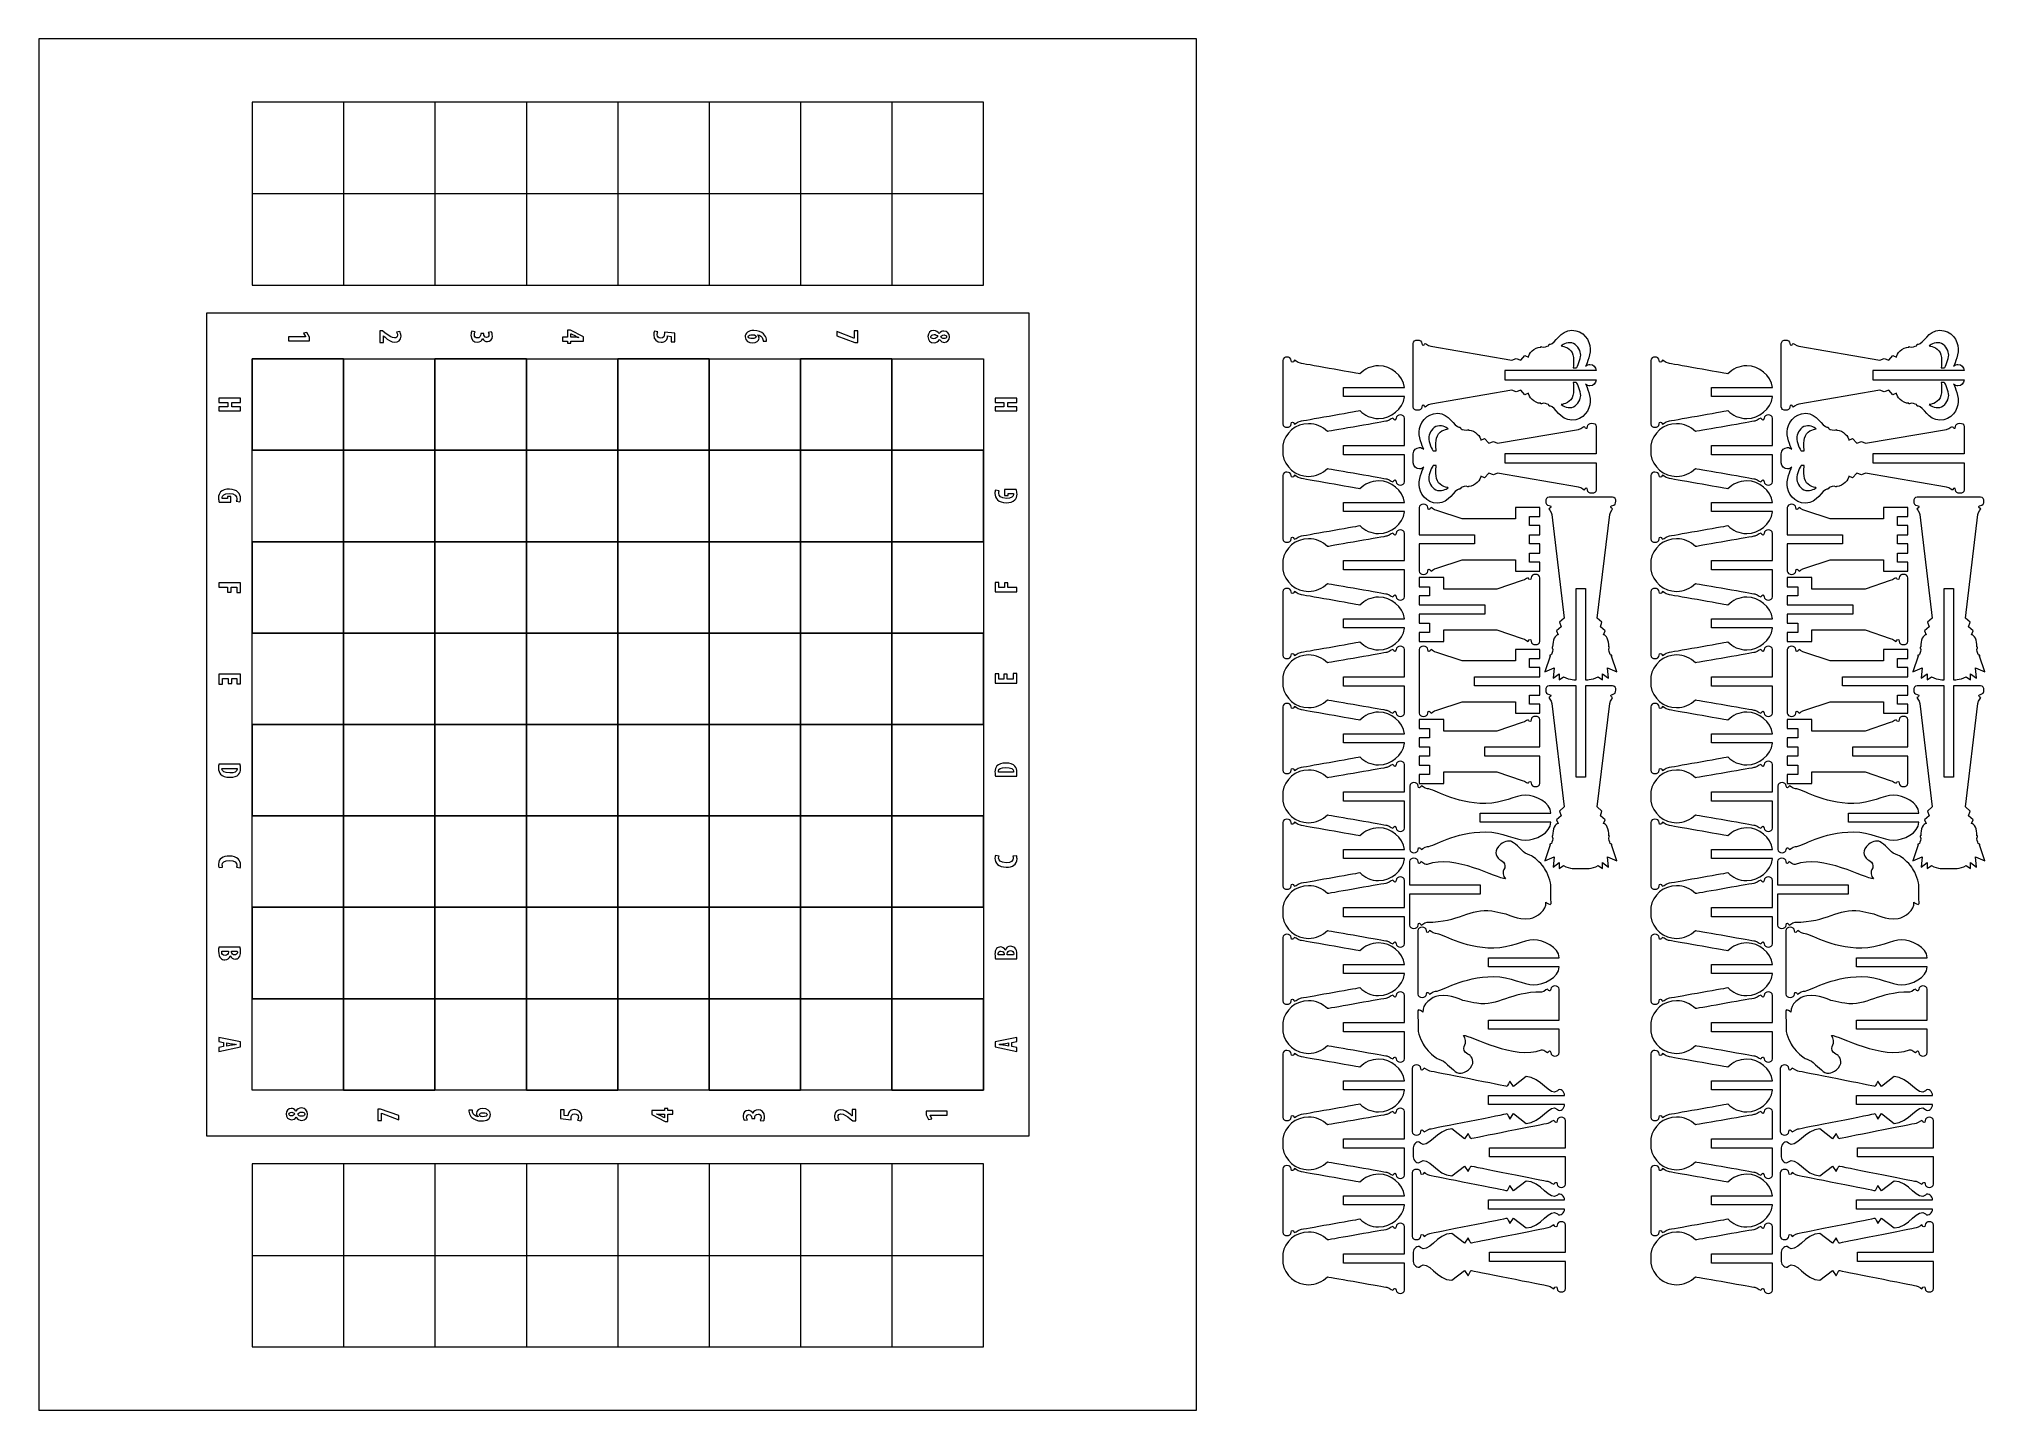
# Model space of a CAD drawing. Header units: millimetres. Extents: x -309 to 329, y -207 to 243.
import ezdxf

# ---------------------------------------------------------------- set-up
doc = ezdxf.new("R2010")
doc.units = ezdxf.units.MM
doc.header["$MEASUREMENT"] = 0
doc.layers.add('layer 1', color=7, linetype='Continuous')

msp = doc.modelspace()

# ---------------------------------------------------------------- linework, layer by layer
at = {"layer": 'layer 1', "lineweight": 9}
for points, knots in [([(70.6189, -206.584), (70.6189, -206.584), (-309.3811, -206.584), (-309.3811, -206.584), (-309.3811, -206.584), (-309.3811, -206.584), (-309.3811, 243.4159), (-309.3811, 243.4159), (-309.3811, 243.4159), (-309.3811, 243.4159), (70.6189, 243.4159), (70.6189, 243.4159), (70.6189, 243.4159), (70.6189, 243.4159), (70.6189, -206.584), (70.6189, -206.584)], [0, 0, 0, 0, 0.2, 0.2, 0.2, 0.2, 0.4, 0.4, 0.4, 0.4, 0.6, 0.6, 0.6, 0.6, 1, 1, 1, 1]), ([(15.6186, 153.4161), (15.6186, 153.4161), (15.6186, -116.5839), (15.6186, -116.5839), (15.6186, -116.5839), (15.6186, -116.5839), (-254.3814, -116.5839), (-254.3814, -116.5839), (-254.3814, -116.5839), (-254.3814, -116.5839), (-254.3811, 153.4161), (-254.3811, 153.4161), (-254.3811, 153.4161), (-254.3811, 153.4161), (15.6186, 153.4161), (15.6186, 153.4161)], [0, 0, 0, 0, 0.2, 0.2, 0.2, 0.2, 0.4, 0.4, 0.4, 0.4, 0.6, 0.6, 0.6, 0.6, 1, 1, 1, 1]), ([(-221.9087, 145.6862), (-221.9087, 145.6862), (-221.9087, 145.7076), (-221.9087, 145.7076), (-221.9087, 145.7076), (-221.9087, 145.7076), (-222.512, 146.8717), (-222.512, 146.8717), (-222.512, 146.8717), (-222.512, 146.8717), (-221.422, 147.1046), (-221.422, 147.1046), (-221.422, 147.1046), (-221.422, 147.1046), (-220.6072, 145.5277), (-220.6072, 145.5277), (-220.6072, 145.5277), (-220.6072, 145.5277), (-220.6072, 144.3106), (-220.6072, 144.3106), (-220.6072, 144.3106), (-220.6072, 144.3106), (-227.486, 144.3106), (-227.486, 144.3106), (-227.486, 144.3106), (-227.486, 144.3106), (-227.486, 145.6862), (-227.486, 145.6862), (-227.486, 145.6862), (-227.486, 145.6862), (-221.9087, 145.6862), (-221.9087, 145.6862)], [0, 0, 0, 0, 0.11111111, 0.11111111, 0.11111111, 0.11111111, 0.22222222, 0.22222222, 0.22222222, 0.22222222, 0.33333333, 0.33333333, 0.33333333, 0.33333333, 0.44444444, 0.44444444, 0.44444444, 0.44444444, 0.55555556, 0.55555556, 0.55555556, 0.55555556, 0.66666667, 0.66666667, 0.66666667, 0.66666667, 0.77777778, 0.77777778, 0.77777778, 0.77777778, 1, 1, 1, 1]), ([(-197.4875, 147.5914), (-197.4875, 147.5914), (-196.5563, 147.5914), (-196.5563, 147.5914), (-196.5563, 147.5914), (-196.5563, 147.5914), (-195.6778, 146.9034), (-195.6778, 146.9034), (-195.6778, 146.9034), (-194.5454, 146.0145), (-193.6035, 145.2842), (-192.6194, 145.2842), (-192.6194, 145.2842), (-192.069, 145.2842), (-191.6775, 145.5911), (-191.6775, 146.1627), (-191.6775, 146.1627), (-191.6775, 146.5964), (-191.868, 146.9457), (-192.0267, 147.1997), (-192.0267, 147.1997), (-192.0267, 147.1997), (-190.9473, 147.4432), (-190.9473, 147.4432), (-190.9473, 147.4432), (-190.7461, 147.1256), (-190.5239, 146.533), (-190.5239, 145.9084), (-190.5239, 145.9084), (-190.5239, 144.4057), (-191.5294, 143.9189), (-192.5135, 143.9189), (-192.5135, 143.9189), (-193.8047, 143.9189), (-194.8418, 144.7233), (-195.7625, 145.5171), (-195.7625, 145.5171), (-195.7625, 145.5171), (-196.2493, 145.9298), (-196.2493, 145.9298), (-196.2493, 145.9298), (-196.2493, 145.9298), (-196.2705, 145.9298), (-196.2705, 145.9298), (-196.2705, 145.9298), (-196.2705, 145.9298), (-196.2705, 143.8238), (-196.2705, 143.8238), (-196.2705, 143.8238), (-196.2705, 143.8238), (-197.4875, 143.8238), (-197.4875, 143.8238), (-197.4875, 143.8238), (-197.4875, 143.8238), (-197.4875, 147.5914), (-197.4875, 147.5914)], [0, 0, 0, 0, 0.06666667, 0.06666667, 0.06666667, 0.06666667, 0.13333333, 0.13333333, 0.13333333, 0.13333333, 0.2, 0.2, 0.2, 0.2, 0.26666667, 0.26666667, 0.26666667, 0.26666667, 0.33333333, 0.33333333, 0.33333333, 0.33333333, 0.4, 0.4, 0.4, 0.4, 0.46666667, 0.46666667, 0.46666667, 0.46666667, 0.53333333, 0.53333333, 0.53333333, 0.53333333, 0.6, 0.6, 0.6, 0.6, 0.66666667, 0.66666667, 0.66666667, 0.66666667, 0.73333333, 0.73333333, 0.73333333, 0.73333333, 0.8, 0.8, 0.8, 0.8, 0.86666667, 0.86666667, 0.86666667, 0.86666667, 1, 1, 1, 1]), ([(-166.1754, 147.3319), (-166.334, 147.0567), (-166.44, 146.676), (-166.44, 146.3053), (-166.44, 146.3053), (-166.44, 145.6387), (-166.0272, 145.2683), (-165.4452, 145.2683), (-165.4452, 145.2683), (-164.683, 145.2683), (-164.355, 145.8502), (-164.355, 146.5596), (-164.355, 146.5596), (-164.355, 146.5596), (-164.355, 146.7501), (-164.355, 146.7501), (-164.355, 146.7501), (-164.355, 146.7501), (-163.339, 146.7501), (-163.339, 146.7501), (-163.339, 146.7501), (-163.339, 146.7501), (-163.339, 146.6123), (-163.339, 146.6123), (-163.339, 146.6123), (-163.3283, 146.1045), (-163.1168, 145.4482), (-162.4502, 145.4482), (-162.4502, 145.4482), (-161.9527, 145.4482), (-161.6564, 145.7658), (-161.6564, 146.2526), (-161.6564, 146.2526), (-161.6564, 146.5596), (-161.7729, 146.8662), (-161.9317, 147.1204), (-161.9317, 147.1204), (-161.9317, 147.1204), (-160.8837, 147.3002), (-160.8837, 147.3002), (-160.8837, 147.3002), (-160.7039, 147.0146), (-160.524, 146.4534), (-160.524, 145.8822), (-160.524, 145.8822), (-160.524, 144.6758), (-161.3071, 144.0725), (-162.1856, 144.0725), (-162.1856, 144.0725), (-162.8736, 144.0725), (-163.4448, 144.4536), (-163.7307, 145.0568), (-163.7307, 145.0568), (-163.7307, 145.0568), (-163.7521, 145.0568), (-163.7521, 145.0568), (-163.7521, 145.0568), (-163.974, 144.3898), (-164.5665, 143.882), (-165.4981, 143.882), (-165.4981, 143.882), (-166.5457, 143.882), (-167.5724, 144.6861), (-167.5724, 146.1785), (-167.5724, 146.1785), (-167.5724, 146.7394), (-167.4347, 147.2262), (-167.2654, 147.5331), (-167.2654, 147.5331), (-167.2654, 147.5331), (-166.1754, 147.3319), (-166.1754, 147.3319)], [0, 0, 0, 0, 0.05263158, 0.05263158, 0.05263158, 0.05263158, 0.10526316, 0.10526316, 0.10526316, 0.10526316, 0.15789474, 0.15789474, 0.15789474, 0.15789474, 0.21052632, 0.21052632, 0.21052632, 0.21052632, 0.26315789, 0.26315789, 0.26315789, 0.26315789, 0.31578947, 0.31578947, 0.31578947, 0.31578947, 0.36842105, 0.36842105, 0.36842105, 0.36842105, 0.42105263, 0.42105263, 0.42105263, 0.42105263, 0.47368421, 0.47368421, 0.47368421, 0.47368421, 0.52631579, 0.52631579, 0.52631579, 0.52631579, 0.57894737, 0.57894737, 0.57894737, 0.57894737, 0.63157895, 0.63157895, 0.63157895, 0.63157895, 0.68421053, 0.68421053, 0.68421053, 0.68421053, 0.73684211, 0.73684211, 0.73684211, 0.73684211, 0.78947368, 0.78947368, 0.78947368, 0.78947368, 0.84210526, 0.84210526, 0.84210526, 0.84210526, 0.89473684, 0.89473684, 0.89473684, 0.89473684, 1, 1, 1, 1]), ([(-137.4877, 145.4854), (-137.4877, 145.4854), (-135.8475, 145.4854), (-135.8475, 145.4854), (-135.8475, 145.4854), (-135.8475, 145.4854), (-135.8475, 147.8453), (-135.8475, 147.8453), (-135.8475, 147.8453), (-135.8475, 147.8453), (-134.8949, 147.8453), (-134.8949, 147.8453), (-134.8949, 147.8453), (-134.8949, 147.8453), (-130.6089, 145.5911), (-130.6089, 145.5911), (-130.6089, 145.5911), (-130.6089, 145.5911), (-130.6089, 144.2575), (-130.6089, 144.2575), (-130.6089, 144.2575), (-130.6089, 144.2575), (-134.7361, 144.2575), (-134.7361, 144.2575), (-134.7361, 144.2575), (-134.7361, 144.2575), (-134.7361, 143.5699), (-134.7361, 143.5699), (-134.7361, 143.5699), (-134.7361, 143.5699), (-135.8475, 143.5699), (-135.8475, 143.5699), (-135.8475, 143.5699), (-135.8475, 143.5699), (-135.8475, 144.2575), (-135.8475, 144.2575), (-135.8475, 144.2575), (-135.8475, 144.2575), (-137.4877, 144.2575), (-137.4877, 144.2575), (-137.4877, 144.2575), (-137.4877, 144.2575), (-137.4877, 145.4854), (-137.4877, 145.4854)], [0, 0, 0, 0, 0.08333333, 0.08333333, 0.08333333, 0.08333333, 0.16666667, 0.16666667, 0.16666667, 0.16666667, 0.25, 0.25, 0.25, 0.25, 0.33333333, 0.33333333, 0.33333333, 0.33333333, 0.41666667, 0.41666667, 0.41666667, 0.41666667, 0.5, 0.5, 0.5, 0.5, 0.58333333, 0.58333333, 0.58333333, 0.58333333, 0.66666667, 0.66666667, 0.66666667, 0.66666667, 0.75, 0.75, 0.75, 0.75, 0.83333333, 0.83333333, 0.83333333, 0.83333333, 1, 1, 1, 1]), ([(-101.8155, 143.9826), (-101.8155, 143.9826), (-101.8155, 145.8027), (-101.8155, 145.8027), (-101.8155, 145.8027), (-101.8155, 145.8027), (-103.043, 145.9615), (-103.043, 145.9615), (-103.043, 145.9615), (-103.043, 145.8981), (-103.043, 145.824), (-103.043, 145.75), (-103.043, 145.75), (-103.0536, 145.4537), (-103.1911, 144.8504), (-103.5614, 144.4587), (-103.5614, 144.4587), (-103.9321, 144.0777), (-104.4503, 143.8662), (-105.1386, 143.8662), (-105.1386, 143.8662), (-106.4822, 143.8662), (-107.5726, 144.755), (-107.5726, 146.2578), (-107.5726, 146.2578), (-107.5726, 146.7446), (-107.4454, 147.2737), (-107.2973, 147.549), (-107.2973, 147.549), (-107.2973, 147.549), (-106.1969, 147.3375), (-106.1969, 147.3375), (-106.1969, 147.3375), (-106.3237, 147.0832), (-106.4402, 146.7235), (-106.4402, 146.3532), (-106.4402, 146.3532), (-106.4402, 145.6759), (-106.0061, 145.2311), (-105.2654, 145.2311), (-105.2654, 145.2311), (-104.3449, 145.2311), (-104.0376, 145.9298), (-104.0376, 146.7235), (-104.0376, 146.7235), (-104.0376, 146.9141), (-104.0376, 147.0729), (-104.0589, 147.2103), (-104.0589, 147.2103), (-104.0589, 147.2103), (-100.609, 146.8293), (-100.609, 146.8293), (-100.609, 146.8293), (-100.609, 146.8293), (-100.609, 143.9826), (-100.609, 143.9826), (-100.609, 143.9826), (-100.609, 143.9826), (-101.8155, 143.9826), (-101.8155, 143.9826)], [0, 0, 0, 0, 0.0625, 0.0625, 0.0625, 0.0625, 0.125, 0.125, 0.125, 0.125, 0.1875, 0.1875, 0.1875, 0.1875, 0.25, 0.25, 0.25, 0.25, 0.3125, 0.3125, 0.3125, 0.3125, 0.375, 0.375, 0.375, 0.375, 0.4375, 0.4375, 0.4375, 0.4375, 0.5, 0.5, 0.5, 0.5, 0.5625, 0.5625, 0.5625, 0.5625, 0.625, 0.625, 0.625, 0.625, 0.6875, 0.6875, 0.6875, 0.6875, 0.75, 0.75, 0.75, 0.75, 0.8125, 0.8125, 0.8125, 0.8125, 0.875, 0.875, 0.875, 0.875, 1, 1, 1, 1]), ([(-71.6463, 144.2207), (-71.6569, 144.3898), (-71.6779, 144.5803), (-71.7207, 144.7922), (-71.7207, 144.7922), (-71.9215, 145.7021), (-72.6832, 146.1572), (-73.5514, 146.3267), (-73.5514, 146.3267), (-73.5514, 146.3267), (-73.5514, 146.295), (-73.5514, 146.295), (-73.5514, 146.295), (-73.2234, 146.0514), (-73.0009, 145.6917), (-73.0009, 145.2366), (-73.0009, 145.2366), (-73.0009, 144.3054), (-73.837, 143.6808), (-75.1389, 143.6808), (-75.1389, 143.6808), (-76.3454, 143.6808), (-77.5729, 144.2947), (-77.5729, 145.6387), (-77.5729, 145.6387), (-77.5729, 146.9406), (-76.4404, 147.734), (-74.7365, 147.734), (-74.7365, 147.734), (-73.2338, 147.734), (-72.2071, 147.2369), (-71.5298, 146.6019), (-71.5298, 146.6019), (-71.0323, 146.1572), (-70.7044, 145.4905), (-70.5986, 144.919), (-70.5986, 144.919), (-70.5352, 144.591), (-70.5352, 144.3688), (-70.5245, 144.2207), (-70.5245, 144.2207), (-70.5245, 144.2207), (-71.6463, 144.2207), (-71.6463, 144.2207)], [0, 0, 0, 0, 0.08333333, 0.08333333, 0.08333333, 0.08333333, 0.16666667, 0.16666667, 0.16666667, 0.16666667, 0.25, 0.25, 0.25, 0.25, 0.33333333, 0.33333333, 0.33333333, 0.33333333, 0.41666667, 0.41666667, 0.41666667, 0.41666667, 0.5, 0.5, 0.5, 0.5, 0.58333333, 0.58333333, 0.58333333, 0.58333333, 0.66666667, 0.66666667, 0.66666667, 0.66666667, 0.75, 0.75, 0.75, 0.75, 0.83333333, 0.83333333, 0.83333333, 0.83333333, 1, 1, 1, 1]), ([(-40.6094, 143.8345), (-40.6094, 143.8345), (-41.5196, 143.8345), (-41.5196, 143.8345), (-41.5196, 143.8345), (-41.5196, 143.8345), (-47.4882, 145.9932), (-47.4882, 145.9932), (-47.4882, 145.9932), (-47.4882, 145.9932), (-47.4882, 147.3478), (-47.4882, 147.3478), (-47.4882, 147.3478), (-47.4882, 147.3478), (-41.8476, 145.2311), (-41.8476, 145.2311), (-41.8476, 145.2311), (-41.8476, 145.2311), (-41.8262, 145.2311), (-41.8262, 145.2311), (-41.8262, 145.2311), (-41.8262, 145.2311), (-41.8262, 147.5807), (-41.8262, 147.5807), (-41.8262, 147.5807), (-41.8262, 147.5807), (-40.6094, 147.5807), (-40.6094, 147.5807), (-40.6094, 147.5807), (-40.6094, 147.5807), (-40.6094, 143.8345), (-40.6094, 143.8345)], [0, 0, 0, 0, 0.11111111, 0.11111111, 0.11111111, 0.11111111, 0.22222222, 0.22222222, 0.22222222, 0.22222222, 0.33333333, 0.33333333, 0.33333333, 0.33333333, 0.44444444, 0.44444444, 0.44444444, 0.44444444, 0.55555556, 0.55555556, 0.55555556, 0.55555556, 0.66666667, 0.66666667, 0.66666667, 0.66666667, 0.77777778, 0.77777778, 0.77777778, 0.77777778, 1, 1, 1, 1]), ([(-15.7, 147.7447), (-14.8428, 147.7447), (-14.2289, 147.2682), (-13.8689, 146.7073), (-13.8689, 146.7073), (-13.8689, 146.7073), (-13.8479, 146.7073), (-13.8479, 146.7073), (-13.8479, 146.7073), (-13.4669, 147.2896), (-12.8743, 147.5542), (-12.3345, 147.5542), (-12.3345, 147.5542), (-11.2127, 147.5542), (-10.5247, 146.665), (-10.5247, 145.6066), (-10.5247, 145.6066), (-10.5247, 144.6227), (-11.1917, 143.829), (-12.218, 143.829), (-12.218, 143.829), (-12.6731, 143.829), (-13.287, 144.0088), (-13.7418, 144.7285), (-13.7418, 144.7285), (-13.7418, 144.7285), (-13.7631, 144.7285), (-13.7631, 144.7285), (-13.7631, 144.7285), (-14.1125, 144.0936), (-14.7474, 143.6702), (-15.5622, 143.6702), (-15.5622, 143.6702), (-16.832, 143.6702), (-17.5731, 144.6014), (-17.5731, 145.7338), (-17.5731, 145.7338), (-17.5731, 146.9085), (-16.8217, 147.7447), (-15.7, 147.7447)], [0, 0, 0, 0, 0.09090909, 0.09090909, 0.09090909, 0.09090909, 0.18181818, 0.18181818, 0.18181818, 0.18181818, 0.27272727, 0.27272727, 0.27272727, 0.27272727, 0.36363636, 0.36363636, 0.36363636, 0.36363636, 0.45454545, 0.45454545, 0.45454545, 0.45454545, 0.54545455, 0.54545455, 0.54545455, 0.54545455, 0.63636364, 0.63636364, 0.63636364, 0.63636364, 0.72727273, 0.72727273, 0.72727273, 0.72727273, 0.81818182, 0.81818182, 0.81818182, 0.81818182, 1, 1, 1, 1]), ([(193.7477, 118.3064), (197.5683, 118.2713), (199.8014, 121.7319), (199.84, 124.3632), (199.84, 124.3632), (199.8755, 126.9953), (198.3021, 130.1276), (198.3021, 130.1276), (198.3021, 130.1276), (198.669, 129.7644), (199.1733, 129.5384), (199.7308, 129.5384), (199.7308, 129.5384), (200.8456, 129.5384), (201.7486, 130.4417), (201.7486, 131.5566), (201.7486, 131.5566), (201.7486, 131.5566), (171.7483, 131.5566), (171.7483, 131.5566), (171.7483, 131.5566), (171.7483, 131.5566), (171.7483, 134.5552), (171.7483, 134.5552), (171.7483, 134.5552), (171.7483, 134.5552), (201.7486, 134.5552), (201.7486, 134.5552), (201.7486, 134.5552), (201.7486, 135.67), (200.8456, 136.5733), (199.7308, 136.5733), (199.7308, 136.5733), (199.1733, 136.5733), (198.669, 136.3473), (198.3021, 135.9842), (198.3021, 135.9842), (198.3021, 135.9842), (199.8755, 139.1165), (199.84, 141.7486), (199.84, 141.7486), (199.8014, 144.3799), (197.5683, 147.8409), (193.7477, 147.8057), (193.7477, 147.8057), (189.9236, 147.7706), (188.5228, 143.4594), (186.5757, 143.1349), (186.5757, 143.1349), (186.5757, 143.1349), (186.4802, 143.3181), (186.318, 143.2086), (186.318, 143.2086), (186.1557, 143.0997), (186.3745, 142.7924), (186.0854, 142.687), (186.0854, 142.687), (185.796, 142.5774), (184.5014, 142.0131), (183.8664, 142.4148), (183.8664, 142.4148), (183.616, 142.5774), (183.616, 142.4148), (183.5981, 142.2881), (183.5981, 142.2881), (181.3722, 142.2881), (179.5732, 139.9812), (179.5732, 138.9863), (179.5732, 138.9863), (179.5732, 138.9863), (178.3488, 139.5154), (178.3488, 139.5154), (178.3488, 139.5154), (178.3488, 139.5154), (176.9942, 137.9844), (176.9942, 137.9844), (176.9942, 137.9844), (176.9942, 137.9844), (175.4666, 138.5136), (175.4666, 138.5136), (175.4666, 138.5136), (175.4666, 138.5136), (174.1013, 137.9844), (174.1013, 137.9844), (174.1013, 137.9844), (174.1013, 137.9844), (147.5407, 142.5389), (147.5407, 142.5389), (147.5407, 142.5389), (146.5423, 142.616), (145.4171, 144.0802), (145.4171, 143.2761), (145.4171, 143.2761), (145.4171, 142.9688), (144.5458, 142.4824), (144.5458, 143.4559), (144.5458, 143.4559), (144.5458, 144.9304), (141.7481, 144.9552), (141.7481, 143.4559), (141.7481, 143.4559), (141.7481, 143.4559), (141.7481, 122.6558), (141.7481, 122.6558), (141.7481, 122.6558), (141.7481, 121.1569), (144.5458, 121.1817), (144.5458, 122.6558), (144.5458, 122.6558), (144.5458, 123.6294), (145.4171, 123.143), (145.4171, 122.8357), (145.4171, 122.8357), (145.4171, 122.0316), (146.5423, 123.4957), (147.5407, 123.5729), (147.5407, 123.5729), (147.5407, 123.5729), (174.1013, 128.1273), (174.1013, 128.1273), (174.1013, 128.1273), (174.1013, 128.1273), (175.4666, 127.5982), (175.4666, 127.5982), (175.4666, 127.5982), (175.4666, 127.5982), (176.9942, 128.1273), (176.9942, 128.1273), (176.9942, 128.1273), (176.9942, 128.1273), (178.3488, 126.5963), (178.3488, 126.5963), (178.3488, 126.5963), (178.3488, 126.5963), (179.5732, 127.1255), (179.5732, 127.1255), (179.5732, 127.1255), (179.5732, 126.1306), (181.3722, 123.8237), (183.5981, 123.8237), (183.5981, 123.8237), (183.616, 123.6969), (183.616, 123.5343), (183.8664, 123.6969), (183.8664, 123.6969), (184.5014, 124.0986), (185.796, 123.5343), (186.0854, 123.4248), (186.0854, 123.4248), (186.3745, 123.3194), (186.1557, 123.0121), (186.318, 122.9032), (186.318, 122.9032), (186.4802, 122.7971), (186.5757, 122.9769), (186.5757, 122.9769), (186.5757, 122.9769), (188.5228, 122.6524), (189.9236, 118.3415), (193.7477, 118.3064)], [0, 0, 0, 0, 0.02439024, 0.02439024, 0.02439024, 0.02439024, 0.04878049, 0.04878049, 0.04878049, 0.04878049, 0.07317073, 0.07317073, 0.07317073, 0.07317073, 0.09756098, 0.09756098, 0.09756098, 0.09756098, 0.12195122, 0.12195122, 0.12195122, 0.12195122, 0.14634146, 0.14634146, 0.14634146, 0.14634146, 0.17073171, 0.17073171, 0.17073171, 0.17073171, 0.19512195, 0.19512195, 0.19512195, 0.19512195, 0.2195122, 0.2195122, 0.2195122, 0.2195122, 0.24390244, 0.24390244, 0.24390244, 0.24390244, 0.26829268, 0.26829268, 0.26829268, 0.26829268, 0.29268293, 0.29268293, 0.29268293, 0.29268293, 0.31707317, 0.31707317, 0.31707317, 0.31707317, 0.34146341, 0.34146341, 0.34146341, 0.34146341, 0.36585366, 0.36585366, 0.36585366, 0.36585366, 0.3902439, 0.3902439, 0.3902439, 0.3902439, 0.41463415, 0.41463415, 0.41463415, 0.41463415, 0.43902439, 0.43902439, 0.43902439, 0.43902439, 0.46341463, 0.46341463, 0.46341463, 0.46341463, 0.48780488, 0.48780488, 0.48780488, 0.48780488, 0.51219512, 0.51219512, 0.51219512, 0.51219512, 0.53658537, 0.53658537, 0.53658537, 0.53658537, 0.56097561, 0.56097561, 0.56097561, 0.56097561, 0.58536585, 0.58536585, 0.58536585, 0.58536585, 0.6097561, 0.6097561, 0.6097561, 0.6097561, 0.63414634, 0.63414634, 0.63414634, 0.63414634, 0.65853659, 0.65853659, 0.65853659, 0.65853659, 0.68292683, 0.68292683, 0.68292683, 0.68292683, 0.70731707, 0.70731707, 0.70731707, 0.70731707, 0.73170732, 0.73170732, 0.73170732, 0.73170732, 0.75609756, 0.75609756, 0.75609756, 0.75609756, 0.7804878, 0.7804878, 0.7804878, 0.7804878, 0.80487805, 0.80487805, 0.80487805, 0.80487805, 0.82926829, 0.82926829, 0.82926829, 0.82926829, 0.85365854, 0.85365854, 0.85365854, 0.85365854, 0.87804878, 0.87804878, 0.87804878, 0.87804878, 0.90243902, 0.90243902, 0.90243902, 0.90243902, 0.92682927, 0.92682927, 0.92682927, 0.92682927, 0.95121951, 0.95121951, 0.95121951, 0.95121951, 1, 1, 1, 1]), ([(314.5486, 118.3064), (318.3692, 118.2713), (320.6023, 121.7319), (320.6409, 124.3632), (320.6409, 124.3632), (320.6763, 126.9953), (319.103, 130.1276), (319.103, 130.1276), (319.103, 130.1276), (319.4699, 129.7644), (319.9742, 129.5384), (320.5317, 129.5384), (320.5317, 129.5384), (321.6465, 129.5384), (322.5494, 130.4417), (322.5494, 131.5566), (322.5494, 131.5566), (322.5494, 131.5566), (292.5492, 131.5566), (292.5492, 131.5566), (292.5492, 131.5566), (292.5492, 131.5566), (292.5492, 134.5552), (292.5492, 134.5552), (292.5492, 134.5552), (292.5492, 134.5552), (322.5494, 134.5552), (322.5494, 134.5552), (322.5494, 134.5552), (322.5494, 135.67), (321.6465, 136.5733), (320.5317, 136.5733), (320.5317, 136.5733), (319.9742, 136.5733), (319.4699, 136.3473), (319.103, 135.9842), (319.103, 135.9842), (319.103, 135.9842), (320.6763, 139.1165), (320.6409, 141.7486), (320.6409, 141.7486), (320.6023, 144.3799), (318.3692, 147.8409), (314.5486, 147.8057), (314.5486, 147.8057), (310.7245, 147.7706), (309.3237, 143.4594), (307.3766, 143.1349), (307.3766, 143.1349), (307.3766, 143.1349), (307.2811, 143.3181), (307.1189, 143.2086), (307.1189, 143.2086), (306.9566, 143.0997), (307.1754, 142.7924), (306.8863, 142.687), (306.8863, 142.687), (306.5969, 142.5774), (305.3023, 142.0131), (304.6673, 142.4148), (304.6673, 142.4148), (304.4169, 142.5774), (304.4169, 142.4148), (304.399, 142.2881), (304.399, 142.2881), (302.1731, 142.2881), (300.3741, 139.9812), (300.3741, 138.9863), (300.3741, 138.9863), (300.3741, 138.9863), (299.1497, 139.5154), (299.1497, 139.5154), (299.1497, 139.5154), (299.1497, 139.5154), (297.7951, 137.9844), (297.7951, 137.9844), (297.7951, 137.9844), (297.7951, 137.9844), (296.2675, 138.5136), (296.2675, 138.5136), (296.2675, 138.5136), (296.2675, 138.5136), (294.9022, 137.9844), (294.9022, 137.9844), (294.9022, 137.9844), (294.9022, 137.9844), (268.3416, 142.5389), (268.3416, 142.5389), (268.3416, 142.5389), (267.3432, 142.616), (266.218, 144.0802), (266.218, 143.2761), (266.218, 143.2761), (266.218, 142.9688), (265.3467, 142.4824), (265.3467, 143.4559), (265.3467, 143.4559), (265.3467, 144.9304), (262.549, 144.9552), (262.549, 143.4559), (262.549, 143.4559), (262.549, 143.4559), (262.549, 122.6558), (262.549, 122.6558), (262.549, 122.6558), (262.549, 121.1569), (265.3467, 121.1817), (265.3467, 122.6558), (265.3467, 122.6558), (265.3467, 123.6294), (266.218, 123.143), (266.218, 122.8357), (266.218, 122.8357), (266.218, 122.0316), (267.3432, 123.4957), (268.3416, 123.5729), (268.3416, 123.5729), (268.3416, 123.5729), (294.9022, 128.1273), (294.9022, 128.1273), (294.9022, 128.1273), (294.9022, 128.1273), (296.2675, 127.5982), (296.2675, 127.5982), (296.2675, 127.5982), (296.2675, 127.5982), (297.7951, 128.1273), (297.7951, 128.1273), (297.7951, 128.1273), (297.7951, 128.1273), (299.1497, 126.5963), (299.1497, 126.5963), (299.1497, 126.5963), (299.1497, 126.5963), (300.3741, 127.1255), (300.3741, 127.1255), (300.3741, 127.1255), (300.3741, 126.1306), (302.1731, 123.8237), (304.399, 123.8237), (304.399, 123.8237), (304.4169, 123.6969), (304.4169, 123.5343), (304.6673, 123.6969), (304.6673, 123.6969), (305.3023, 124.0986), (306.5969, 123.5343), (306.8863, 123.4248), (306.8863, 123.4248), (307.1754, 123.3194), (306.9566, 123.0121), (307.1189, 122.9032), (307.1189, 122.9032), (307.2811, 122.7971), (307.3766, 122.9769), (307.3766, 122.9769), (307.3766, 122.9769), (309.3237, 122.6524), (310.7245, 118.3415), (314.5486, 118.3064)], [0, 0, 0, 0, 0.02439024, 0.02439024, 0.02439024, 0.02439024, 0.04878049, 0.04878049, 0.04878049, 0.04878049, 0.07317073, 0.07317073, 0.07317073, 0.07317073, 0.09756098, 0.09756098, 0.09756098, 0.09756098, 0.12195122, 0.12195122, 0.12195122, 0.12195122, 0.14634146, 0.14634146, 0.14634146, 0.14634146, 0.17073171, 0.17073171, 0.17073171, 0.17073171, 0.19512195, 0.19512195, 0.19512195, 0.19512195, 0.2195122, 0.2195122, 0.2195122, 0.2195122, 0.24390244, 0.24390244, 0.24390244, 0.24390244, 0.26829268, 0.26829268, 0.26829268, 0.26829268, 0.29268293, 0.29268293, 0.29268293, 0.29268293, 0.31707317, 0.31707317, 0.31707317, 0.31707317, 0.34146341, 0.34146341, 0.34146341, 0.34146341, 0.36585366, 0.36585366, 0.36585366, 0.36585366, 0.3902439, 0.3902439, 0.3902439, 0.3902439, 0.41463415, 0.41463415, 0.41463415, 0.41463415, 0.43902439, 0.43902439, 0.43902439, 0.43902439, 0.46341463, 0.46341463, 0.46341463, 0.46341463, 0.48780488, 0.48780488, 0.48780488, 0.48780488, 0.51219512, 0.51219512, 0.51219512, 0.51219512, 0.53658537, 0.53658537, 0.53658537, 0.53658537, 0.56097561, 0.56097561, 0.56097561, 0.56097561, 0.58536585, 0.58536585, 0.58536585, 0.58536585, 0.6097561, 0.6097561, 0.6097561, 0.6097561, 0.63414634, 0.63414634, 0.63414634, 0.63414634, 0.65853659, 0.65853659, 0.65853659, 0.65853659, 0.68292683, 0.68292683, 0.68292683, 0.68292683, 0.70731707, 0.70731707, 0.70731707, 0.70731707, 0.73170732, 0.73170732, 0.73170732, 0.73170732, 0.75609756, 0.75609756, 0.75609756, 0.75609756, 0.7804878, 0.7804878, 0.7804878, 0.7804878, 0.80487805, 0.80487805, 0.80487805, 0.80487805, 0.82926829, 0.82926829, 0.82926829, 0.82926829, 0.85365854, 0.85365854, 0.85365854, 0.85365854, 0.87804878, 0.87804878, 0.87804878, 0.87804878, 0.90243902, 0.90243902, 0.90243902, 0.90243902, 0.92682927, 0.92682927, 0.92682927, 0.92682927, 0.95121951, 0.95121951, 0.95121951, 0.95121951, 1, 1, 1, 1]), ([(-134.7361, 145.4854), (-134.7361, 145.4854), (-133.3284, 145.4854), (-133.3284, 145.4854), (-133.3284, 145.4854), (-132.9584, 145.4854), (-132.5561, 145.443), (-132.1964, 145.4113), (-132.1964, 145.4113), (-132.1964, 145.4113), (-132.1964, 145.4537), (-132.1964, 145.4537), (-132.1964, 145.4537), (-132.5774, 145.6122), (-132.884, 145.75), (-133.2651, 145.9298), (-133.2651, 145.9298), (-133.2651, 145.9298), (-134.7148, 146.6705), (-134.7148, 146.6705), (-134.7148, 146.6705), (-134.7148, 146.6705), (-134.7361, 146.6705), (-134.7361, 146.6705), (-134.7361, 146.6705), (-134.7361, 146.6705), (-134.7361, 145.4854), (-134.7361, 145.4854)], [0, 0, 0, 0, 0.125, 0.125, 0.125, 0.125, 0.25, 0.25, 0.25, 0.25, 0.375, 0.375, 0.375, 0.375, 0.5, 0.5, 0.5, 0.5, 0.625, 0.625, 0.625, 0.625, 0.75, 0.75, 0.75, 0.75, 1, 1, 1, 1]), ([(-75.1279, 145.0461), (-74.546, 145.0568), (-73.9958, 145.2473), (-73.9958, 145.6917), (-73.9958, 145.6917), (-73.9958, 145.9139), (-74.1439, 146.1255), (-74.4616, 146.2526), (-74.4616, 146.2526), (-74.5353, 146.295), (-74.7472, 146.3267), (-75.0645, 146.3267), (-75.0645, 146.3267), (-75.9643, 146.3267), (-76.5672, 146.0728), (-76.5672, 145.66), (-76.5672, 145.66), (-76.5672, 145.1943), (-75.9537, 145.0461), (-75.1279, 145.0461)], [0, 0, 0, 0, 0.16666667, 0.16666667, 0.16666667, 0.16666667, 0.33333333, 0.33333333, 0.33333333, 0.33333333, 0.5, 0.5, 0.5, 0.5, 0.66666667, 0.66666667, 0.66666667, 0.66666667, 1, 1, 1, 1]), ([(-15.6152, 145.0141), (-14.9696, 145.0141), (-14.5462, 145.4165), (-14.3454, 145.8078), (-14.3454, 145.8078), (-14.5886, 146.1572), (-15.012, 146.4004), (-15.5412, 146.4004), (-15.5412, 146.4004), (-16.1337, 146.4004), (-16.6419, 146.1572), (-16.6419, 145.6807), (-16.6419, 145.6807), (-16.6419, 145.247), (-16.1974, 145.0141), (-15.6152, 145.0141)], [0, 0, 0, 0, 0.2, 0.2, 0.2, 0.2, 0.4, 0.4, 0.4, 0.4, 0.6, 0.6, 0.6, 0.6, 1, 1, 1, 1]), ([(-12.2921, 146.2523), (-12.7789, 146.2523), (-13.1175, 145.9773), (-13.3291, 145.5749), (-13.3291, 145.5749), (-13.1706, 145.2787), (-12.7472, 145.0988), (-12.3451, 145.0988), (-12.3451, 145.0988), (-11.8794, 145.0988), (-11.4563, 145.2577), (-11.4563, 145.6597), (-11.4563, 145.6597), (-11.4563, 146.0617), (-11.869, 146.2523), (-12.2921, 146.2523)], [0, 0, 0, 0, 0.2, 0.2, 0.2, 0.2, 0.4, 0.4, 0.4, 0.4, 0.6, 0.6, 0.6, 0.6, 1, 1, 1, 1]), ([(194.2203, 135.4757), (194.2203, 135.4757), (194.7354, 138.566), (193.8534, 140.4539), (193.8534, 140.4539), (192.9715, 142.3377), (190.3291, 142.7256), (190.3291, 142.7256), (190.3291, 142.7256), (190.8407, 143.2334), (192.8023, 144.1615), (194.3475, 143.4208), (194.3475, 143.4208), (195.896, 142.6794), (196.7146, 140.8239), (196.6967, 139.6808), (196.6967, 139.6808), (196.6829, 138.5343), (195.6314, 135.5674), (195.1836, 135.4757), (195.1836, 135.4757), (194.7354, 135.3806), (194.2203, 135.4757), (194.2203, 135.4757)], [0, 0, 0, 0, 0.14285714, 0.14285714, 0.14285714, 0.14285714, 0.28571429, 0.28571429, 0.28571429, 0.28571429, 0.42857143, 0.42857143, 0.42857143, 0.42857143, 0.57142857, 0.57142857, 0.57142857, 0.57142857, 0.71428571, 0.71428571, 0.71428571, 0.71428571, 1, 1, 1, 1]), ([(315.0212, 135.4757), (315.0212, 135.4757), (315.5363, 138.566), (314.6543, 140.4539), (314.6543, 140.4539), (313.7724, 142.3377), (311.13, 142.7256), (311.13, 142.7256), (311.13, 142.7256), (311.6416, 143.2334), (313.6032, 144.1615), (315.1483, 143.4208), (315.1483, 143.4208), (316.6969, 142.6794), (317.5155, 140.8239), (317.4976, 139.6808), (317.4976, 139.6808), (317.4838, 138.5343), (316.4323, 135.5674), (315.9845, 135.4757), (315.9845, 135.4757), (315.5363, 135.3806), (315.0212, 135.4757), (315.0212, 135.4757)], [0, 0, 0, 0, 0.14285714, 0.14285714, 0.14285714, 0.14285714, 0.28571429, 0.28571429, 0.28571429, 0.28571429, 0.42857143, 0.42857143, 0.42857143, 0.42857143, 0.57142857, 0.57142857, 0.57142857, 0.57142857, 0.71428571, 0.71428571, 0.71428571, 0.71428571, 1, 1, 1, 1]), ([(98.8787, 117.0796), (98.8787, 117.0796), (98.8787, 137.8783), (98.8787, 137.8783), (98.8787, 137.8783), (98.8787, 139.3776), (101.6802, 139.3528), (101.6802, 137.8783), (101.6802, 137.8783), (101.6802, 136.9047), (102.5477, 137.3946), (102.5477, 137.6985), (102.5477, 137.6985), (102.5477, 138.5026), (103.7156, 137.1301), (104.6754, 136.9606), (104.6754, 136.9606), (105.578, 136.8021), (122.3529, 133.8455), (124.205, 133.521), (124.205, 133.521), (125.7711, 135.1264), (127.9587, 136.1213), (130.3786, 136.1213), (130.3786, 136.1213), (134.6257, 136.1213), (138.1535, 133.0628), (138.8804, 129.0272), (138.8804, 129.0272), (138.8804, 129.0272), (118.8816, 129.0272), (118.8816, 129.0272), (118.8816, 129.0272), (118.8816, 129.0272), (118.8816, 126.0293), (118.8816, 126.0293), (118.8816, 126.0293), (118.8816, 126.0293), (138.8804, 126.0293), (138.8804, 126.0293), (138.8804, 126.0293), (138.8804, 126.0293), (138.8804, 125.9307), (138.8804, 125.9307), (138.8804, 125.9307), (138.1535, 121.8952), (134.6257, 118.8366), (130.3786, 118.8366), (130.3786, 118.8366), (127.9587, 118.8366), (125.7711, 119.8309), (124.205, 121.4363), (124.205, 121.4363), (122.3529, 121.1117), (105.578, 118.1552), (104.6713, 117.9967), (104.6713, 117.9967), (103.7156, 117.8272), (102.5477, 116.4553), (102.5477, 117.2594), (102.5477, 117.2594), (102.5477, 117.5626), (101.6802, 118.0532), (101.6802, 117.0796), (101.6802, 117.0796), (101.6802, 115.6051), (98.8787, 115.5803), (98.8787, 117.0796)], [0, 0, 0, 0, 0.05555556, 0.05555556, 0.05555556, 0.05555556, 0.11111111, 0.11111111, 0.11111111, 0.11111111, 0.16666667, 0.16666667, 0.16666667, 0.16666667, 0.22222222, 0.22222222, 0.22222222, 0.22222222, 0.27777778, 0.27777778, 0.27777778, 0.27777778, 0.33333333, 0.33333333, 0.33333333, 0.33333333, 0.38888889, 0.38888889, 0.38888889, 0.38888889, 0.44444444, 0.44444444, 0.44444444, 0.44444444, 0.5, 0.5, 0.5, 0.5, 0.55555556, 0.55555556, 0.55555556, 0.55555556, 0.61111111, 0.61111111, 0.61111111, 0.61111111, 0.66666667, 0.66666667, 0.66666667, 0.66666667, 0.72222222, 0.72222222, 0.72222222, 0.72222222, 0.77777778, 0.77777778, 0.77777778, 0.77777778, 0.83333333, 0.83333333, 0.83333333, 0.83333333, 0.88888889, 0.88888889, 0.88888889, 0.88888889, 1, 1, 1, 1]), ([(219.6796, 117.0796), (219.6796, 117.0796), (219.6796, 137.8783), (219.6796, 137.8783), (219.6796, 137.8783), (219.6796, 139.3776), (222.4811, 139.3528), (222.4811, 137.8783), (222.4811, 137.8783), (222.4811, 136.9047), (223.3486, 137.3946), (223.3486, 137.6985), (223.3486, 137.6985), (223.3486, 138.5026), (224.5165, 137.1301), (225.4763, 136.9606), (225.4763, 136.9606), (226.3789, 136.8021), (243.1538, 133.8455), (245.0059, 133.521), (245.0059, 133.521), (246.572, 135.1264), (248.7596, 136.1213), (251.1795, 136.1213), (251.1795, 136.1213), (255.4266, 136.1213), (258.9544, 133.0628), (259.6813, 129.0272), (259.6813, 129.0272), (259.6813, 129.0272), (239.6825, 129.0272), (239.6825, 129.0272), (239.6825, 129.0272), (239.6825, 129.0272), (239.6825, 126.0293), (239.6825, 126.0293), (239.6825, 126.0293), (239.6825, 126.0293), (259.6813, 126.0293), (259.6813, 126.0293), (259.6813, 126.0293), (259.6813, 126.0293), (259.6813, 125.9307), (259.6813, 125.9307), (259.6813, 125.9307), (258.9544, 121.8952), (255.4266, 118.8366), (251.1795, 118.8366), (251.1795, 118.8366), (248.7596, 118.8366), (246.572, 119.8309), (245.0059, 121.4363), (245.0059, 121.4363), (243.1538, 121.1117), (226.3789, 118.1552), (225.4722, 117.9967), (225.4722, 117.9967), (224.5165, 117.8272), (223.3486, 116.4553), (223.3486, 117.2594), (223.3486, 117.2594), (223.3486, 117.5626), (222.4811, 118.0532), (222.4811, 117.0796), (222.4811, 117.0796), (222.4811, 115.6051), (219.6796, 115.5803), (219.6796, 117.0796)], [0, 0, 0, 0, 0.05555556, 0.05555556, 0.05555556, 0.05555556, 0.11111111, 0.11111111, 0.11111111, 0.11111111, 0.16666667, 0.16666667, 0.16666667, 0.16666667, 0.22222222, 0.22222222, 0.22222222, 0.22222222, 0.27777778, 0.27777778, 0.27777778, 0.27777778, 0.33333333, 0.33333333, 0.33333333, 0.33333333, 0.38888889, 0.38888889, 0.38888889, 0.38888889, 0.44444444, 0.44444444, 0.44444444, 0.44444444, 0.5, 0.5, 0.5, 0.5, 0.55555556, 0.55555556, 0.55555556, 0.55555556, 0.61111111, 0.61111111, 0.61111111, 0.61111111, 0.66666667, 0.66666667, 0.66666667, 0.66666667, 0.72222222, 0.72222222, 0.72222222, 0.72222222, 0.77777778, 0.77777778, 0.77777778, 0.77777778, 0.83333333, 0.83333333, 0.83333333, 0.83333333, 0.88888889, 0.88888889, 0.88888889, 0.88888889, 1, 1, 1, 1]), ([(190.3291, 123.3862), (190.3291, 123.3862), (192.9715, 123.7741), (193.8534, 125.6579), (193.8534, 125.6579), (194.7354, 127.5458), (194.2203, 130.6361), (194.2203, 130.6361), (194.2203, 130.6361), (194.2203, 130.6361), (194.7354, 130.7277), (195.1836, 130.6361), (195.1836, 130.6361), (195.6314, 130.5444), (196.6829, 127.5775), (196.6967, 126.431), (196.6967, 126.431), (196.7146, 125.2879), (195.896, 123.4324), (194.3475, 122.691), (194.3475, 122.691), (192.8023, 121.9503), (190.8407, 122.8784), (190.3291, 123.3862)], [0, 0, 0, 0, 0.14285714, 0.14285714, 0.14285714, 0.14285714, 0.28571429, 0.28571429, 0.28571429, 0.28571429, 0.42857143, 0.42857143, 0.42857143, 0.42857143, 0.57142857, 0.57142857, 0.57142857, 0.57142857, 0.71428571, 0.71428571, 0.71428571, 0.71428571, 1, 1, 1, 1]), ([(311.13, 123.3862), (311.13, 123.3862), (313.7724, 123.7741), (314.6543, 125.6579), (314.6543, 125.6579), (315.5363, 127.5458), (315.0212, 130.6361), (315.0212, 130.6361), (315.0212, 130.6361), (315.0212, 130.6361), (315.5363, 130.7277), (315.9845, 130.6361), (315.9845, 130.6361), (316.4323, 130.5444), (317.4838, 127.5775), (317.4976, 126.431), (317.4976, 126.431), (317.5155, 125.2879), (316.6969, 123.4324), (315.1483, 122.691), (315.1483, 122.691), (313.6032, 121.9503), (311.6416, 122.8784), (311.13, 123.3862)], [0, 0, 0, 0, 0.14285714, 0.14285714, 0.14285714, 0.14285714, 0.28571429, 0.28571429, 0.28571429, 0.28571429, 0.42857143, 0.42857143, 0.42857143, 0.42857143, 0.57142857, 0.57142857, 0.57142857, 0.57142857, 0.71428571, 0.71428571, 0.71428571, 0.71428571, 1, 1, 1, 1]), ([(-243.2387, 121.3053), (-243.2387, 121.3053), (-250.3714, 121.3053), (-250.3714, 121.3053), (-250.3714, 121.3053), (-250.3714, 121.3053), (-250.3714, 122.6919), (-250.3714, 122.6919), (-250.3714, 122.6919), (-250.3714, 122.6919), (-247.3869, 122.6919), (-247.3869, 122.6919), (-247.3869, 122.6919), (-247.3869, 122.6919), (-247.3869, 124.142), (-247.3869, 124.142), (-247.3869, 124.142), (-247.3869, 124.142), (-250.3714, 124.142), (-250.3714, 124.142), (-250.3714, 124.142), (-250.3714, 124.142), (-250.3714, 125.5283), (-250.3714, 125.5283), (-250.3714, 125.5283), (-250.3714, 125.5283), (-243.2387, 125.5283), (-243.2387, 125.5283), (-243.2387, 125.5283), (-243.2387, 125.5283), (-243.2387, 124.142), (-243.2387, 124.142), (-243.2387, 124.142), (-243.2387, 124.142), (-246.0961, 124.142), (-246.0961, 124.142), (-246.0961, 124.142), (-246.0961, 124.142), (-246.0961, 122.6919), (-246.0961, 122.6919), (-246.0961, 122.6919), (-246.0961, 122.6919), (-243.2387, 122.6919), (-243.2387, 122.6919), (-243.2387, 122.6919), (-243.2387, 122.6919), (-243.2387, 121.3053), (-243.2387, 121.3053)], [0, 0, 0, 0, 0.07692308, 0.07692308, 0.07692308, 0.07692308, 0.15384615, 0.15384615, 0.15384615, 0.15384615, 0.23076923, 0.23076923, 0.23076923, 0.23076923, 0.30769231, 0.30769231, 0.30769231, 0.30769231, 0.38461538, 0.38461538, 0.38461538, 0.38461538, 0.46153846, 0.46153846, 0.46153846, 0.46153846, 0.53846154, 0.53846154, 0.53846154, 0.53846154, 0.61538462, 0.61538462, 0.61538462, 0.61538462, 0.69230769, 0.69230769, 0.69230769, 0.69230769, 0.76923077, 0.76923077, 0.76923077, 0.76923077, 0.84615385, 0.84615385, 0.84615385, 0.84615385, 1, 1, 1, 1]), ([(4.4752, 122.6919), (4.4752, 122.6919), (7.3326, 122.6919), (7.3326, 122.6919), (7.3326, 122.6919), (7.3326, 122.6919), (7.3326, 124.142), (7.3326, 124.142), (7.3326, 124.142), (7.3326, 124.142), (4.4752, 124.142), (4.4752, 124.142), (4.4752, 124.142), (4.4752, 124.142), (4.4752, 125.5283), (4.4752, 125.5283), (4.4752, 125.5283), (4.4752, 125.5283), (11.6079, 125.5283), (11.6079, 125.5283), (11.6079, 125.5283), (11.6079, 125.5283), (11.6079, 124.142), (11.6079, 124.142), (11.6079, 124.142), (11.6079, 124.142), (8.6238, 124.142), (8.6238, 124.142), (8.6238, 124.142), (8.6238, 124.142), (8.6238, 122.6919), (8.6238, 122.6919), (8.6238, 122.6919), (8.6238, 122.6919), (11.6079, 122.6919), (11.6079, 122.6919), (11.6079, 122.6919), (11.6079, 122.6919), (11.6079, 121.3053), (11.6079, 121.3053), (11.6079, 121.3053), (11.6079, 121.3053), (4.4752, 121.3053), (4.4752, 121.3053), (4.4752, 121.3053), (4.4752, 121.3053), (4.4752, 122.6919), (4.4752, 122.6919)], [0, 0, 0, 0, 0.07692308, 0.07692308, 0.07692308, 0.07692308, 0.15384615, 0.15384615, 0.15384615, 0.15384615, 0.23076923, 0.23076923, 0.23076923, 0.23076923, 0.30769231, 0.30769231, 0.30769231, 0.30769231, 0.38461538, 0.38461538, 0.38461538, 0.38461538, 0.46153846, 0.46153846, 0.46153846, 0.46153846, 0.53846154, 0.53846154, 0.53846154, 0.53846154, 0.61538462, 0.61538462, 0.61538462, 0.61538462, 0.69230769, 0.69230769, 0.69230769, 0.69230769, 0.76923077, 0.76923077, 0.76923077, 0.76923077, 0.84615385, 0.84615385, 0.84615385, 0.84615385, 1, 1, 1, 1]), ([(138.8804, 118.9021), (138.8804, 118.9021), (138.8804, 109.9517), (138.8804, 109.9517), (138.8804, 109.9517), (138.8804, 109.9517), (118.8782, 109.9517), (118.8782, 109.9517), (118.8782, 109.9517), (118.8782, 109.9517), (118.8782, 106.9531), (118.8782, 106.9531), (118.8782, 106.9531), (118.8782, 106.9531), (138.8804, 106.9531), (138.8804, 106.9531), (138.8804, 106.9531), (138.8804, 106.9531), (138.8804, 98.1019), (138.8804, 98.1019), (138.8804, 98.1019), (138.8804, 96.6026), (136.0795, 96.6274), (136.0795, 98.1019), (136.0795, 98.1019), (136.0795, 99.0755), (135.2117, 98.5856), (135.2117, 98.2818), (135.2117, 98.2818), (135.2117, 97.4777), (134.0438, 98.8502), (133.0844, 99.0197), (133.0844, 99.0197), (132.1814, 99.1782), (115.4065, 102.1348), (113.5545, 102.4593), (113.5545, 102.4593), (111.9883, 100.8539), (109.801, 99.8589), (107.3808, 99.8589), (107.3808, 99.8589), (103.1334, 99.8589), (99.6056, 102.9175), (98.879, 106.9531), (98.879, 106.9531), (98.879, 106.9531), (98.879, 110.0509), (98.879, 110.0509), (98.879, 110.0509), (99.6056, 114.0865), (103.1334, 117.1451), (107.3808, 117.1451), (107.3808, 117.1451), (109.801, 117.1451), (111.9883, 116.1501), (113.5545, 114.5454), (113.5545, 114.5454), (115.4065, 114.8699), (132.1814, 117.8258), (133.0878, 117.985), (133.0878, 117.985), (134.0438, 118.1538), (135.2117, 119.5263), (135.2117, 118.7222), (135.2117, 118.7222), (135.2117, 118.4184), (136.0795, 117.9285), (136.0795, 118.9021), (136.0795, 118.9021), (136.0795, 120.3766), (138.8804, 120.4014), (138.8804, 118.9021)], [0, 0, 0, 0, 0.05263158, 0.05263158, 0.05263158, 0.05263158, 0.10526316, 0.10526316, 0.10526316, 0.10526316, 0.15789474, 0.15789474, 0.15789474, 0.15789474, 0.21052632, 0.21052632, 0.21052632, 0.21052632, 0.26315789, 0.26315789, 0.26315789, 0.26315789, 0.31578947, 0.31578947, 0.31578947, 0.31578947, 0.36842105, 0.36842105, 0.36842105, 0.36842105, 0.42105263, 0.42105263, 0.42105263, 0.42105263, 0.47368421, 0.47368421, 0.47368421, 0.47368421, 0.52631579, 0.52631579, 0.52631579, 0.52631579, 0.57894737, 0.57894737, 0.57894737, 0.57894737, 0.63157895, 0.63157895, 0.63157895, 0.63157895, 0.68421053, 0.68421053, 0.68421053, 0.68421053, 0.73684211, 0.73684211, 0.73684211, 0.73684211, 0.78947368, 0.78947368, 0.78947368, 0.78947368, 0.84210526, 0.84210526, 0.84210526, 0.84210526, 0.89473684, 0.89473684, 0.89473684, 0.89473684, 1, 1, 1, 1]), ([(149.7493, 120.5492), (145.9287, 120.5843), (143.6956, 117.1234), (143.6567, 114.492), (143.6567, 114.492), (143.6215, 111.8599), (145.1949, 108.7277), (145.1949, 108.7277), (145.1949, 108.7277), (144.828, 109.0908), (144.3236, 109.3168), (143.7662, 109.3168), (143.7662, 109.3168), (142.6514, 109.3168), (141.7481, 108.4135), (141.7481, 107.2986), (141.7481, 107.2986), (141.7481, 107.2986), (141.7481, 104.3), (141.7481, 104.3), (141.7481, 104.3), (141.7481, 103.1852), (142.6514, 102.2819), (143.7662, 102.2819), (143.7662, 102.2819), (144.3236, 102.2819), (144.828, 102.5079), (145.1949, 102.871), (145.1949, 102.871), (145.1949, 102.871), (143.6215, 99.7387), (143.6567, 97.1067), (143.6567, 97.1067), (143.6956, 94.4753), (145.9287, 91.0144), (149.7493, 91.0495), (149.7493, 91.0495), (153.5734, 91.0846), (154.9738, 95.3958), (156.9213, 95.7204), (156.9213, 95.7204), (156.9213, 95.7204), (157.0164, 95.5371), (157.1787, 95.6466), (157.1787, 95.6466), (157.3409, 95.7555), (157.1222, 96.0628), (157.4115, 96.1682), (157.4115, 96.1682), (157.7009, 96.2778), (158.9956, 96.8421), (159.6305, 96.4404), (159.6305, 96.4404), (159.881, 96.2778), (159.881, 96.4404), (159.8986, 96.5672), (159.8986, 96.5672), (162.1248, 96.5672), (163.9238, 98.874), (163.9238, 99.8689), (163.9238, 99.8689), (163.9238, 99.8689), (165.1479, 99.3398), (165.1479, 99.3398), (165.1479, 99.3398), (165.1479, 99.3398), (166.5028, 100.8708), (166.5028, 100.8708), (166.5028, 100.8708), (166.5028, 100.8708), (168.03, 100.3416), (168.03, 100.3416), (168.03, 100.3416), (168.03, 100.3416), (169.3953, 100.8708), (169.3953, 100.8708), (169.3953, 100.8708), (169.3953, 100.8708), (195.956, 96.3164), (195.956, 96.3164), (195.956, 96.3164), (196.9544, 96.2392), (198.0799, 94.775), (198.0799, 95.5791), (198.0799, 95.5791), (198.0799, 95.8864), (198.9511, 96.3729), (198.9511, 95.3993), (198.9511, 95.3993), (198.9511, 93.9248), (201.7486, 93.9), (201.7486, 95.3993), (201.7486, 95.3993), (201.7486, 95.3993), (201.7486, 104.3), (201.7486, 104.3), (201.7486, 104.3), (201.7486, 104.3), (171.7483, 104.3), (171.7483, 104.3), (171.7483, 104.3), (171.7483, 104.3), (171.7483, 107.2986), (171.7483, 107.2986), (171.7483, 107.2986), (171.7483, 107.2986), (201.7486, 107.2986), (201.7486, 107.2986), (201.7486, 107.2986), (201.7486, 107.2986), (201.7486, 116.1994), (201.7486, 116.1994), (201.7486, 116.1994), (201.7486, 117.6987), (198.9511, 117.6739), (198.9511, 116.1994), (198.9511, 116.1994), (198.9511, 115.2258), (198.0799, 115.7122), (198.0799, 116.0195), (198.0799, 116.0195), (198.0799, 116.8236), (196.9544, 115.3595), (195.956, 115.2823), (195.956, 115.2823), (195.956, 115.2823), (169.3953, 110.7279), (169.3953, 110.7279), (169.3953, 110.7279), (169.3953, 110.7279), (168.03, 111.257), (168.03, 111.257), (168.03, 111.257), (168.03, 111.257), (166.5028, 110.7279), (166.5028, 110.7279), (166.5028, 110.7279), (166.5028, 110.7279), (165.1479, 112.2589), (165.1479, 112.2589), (165.1479, 112.2589), (165.1479, 112.2589), (163.9238, 111.7297), (163.9238, 111.7297), (163.9238, 111.7297), (163.9238, 112.7247), (162.1248, 115.0315), (159.8986, 115.0315), (159.8986, 115.0315), (159.881, 115.1583), (159.881, 115.3209), (159.6305, 115.1583), (159.6305, 115.1583), (158.9956, 114.7566), (157.7009, 115.3209), (157.4115, 115.4304), (157.4115, 115.4304), (157.1222, 115.5359), (157.3409, 115.8432), (157.1787, 115.952), (157.1787, 115.952), (157.0164, 116.0581), (156.9213, 115.8783), (156.9213, 115.8783), (156.9213, 115.8783), (154.9738, 116.2028), (153.5734, 120.5133), (149.7493, 120.5492)], [0, 0, 0, 0, 0.02325581, 0.02325581, 0.02325581, 0.02325581, 0.04651163, 0.04651163, 0.04651163, 0.04651163, 0.06976744, 0.06976744, 0.06976744, 0.06976744, 0.09302326, 0.09302326, 0.09302326, 0.09302326, 0.11627907, 0.11627907, 0.11627907, 0.11627907, 0.13953488, 0.13953488, 0.13953488, 0.13953488, 0.1627907, 0.1627907, 0.1627907, 0.1627907, 0.18604651, 0.18604651, 0.18604651, 0.18604651, 0.20930233, 0.20930233, 0.20930233, 0.20930233, 0.23255814, 0.23255814, 0.23255814, 0.23255814, 0.25581395, 0.25581395, 0.25581395, 0.25581395, 0.27906977, 0.27906977, 0.27906977, 0.27906977, 0.30232558, 0.30232558, 0.30232558, 0.30232558, 0.3255814, 0.3255814, 0.3255814, 0.3255814, 0.34883721, 0.34883721, 0.34883721, 0.34883721, 0.37209302, 0.37209302, 0.37209302, 0.37209302, 0.39534884, 0.39534884, 0.39534884, 0.39534884, 0.41860465, 0.41860465, 0.41860465, 0.41860465, 0.44186047, 0.44186047, 0.44186047, 0.44186047, 0.46511628, 0.46511628, 0.46511628, 0.46511628, 0.48837209, 0.48837209, 0.48837209, 0.48837209, 0.51162791, 0.51162791, 0.51162791, 0.51162791, 0.53488372, 0.53488372, 0.53488372, 0.53488372, 0.55813953, 0.55813953, 0.55813953, 0.55813953, 0.58139535, 0.58139535, 0.58139535, 0.58139535, 0.60465116, 0.60465116, 0.60465116, 0.60465116, 0.62790698, 0.62790698, 0.62790698, 0.62790698, 0.65116279, 0.65116279, 0.65116279, 0.65116279, 0.6744186, 0.6744186, 0.6744186, 0.6744186, 0.69767442, 0.69767442, 0.69767442, 0.69767442, 0.72093023, 0.72093023, 0.72093023, 0.72093023, 0.74418605, 0.74418605, 0.74418605, 0.74418605, 0.76744186, 0.76744186, 0.76744186, 0.76744186, 0.79069767, 0.79069767, 0.79069767, 0.79069767, 0.81395349, 0.81395349, 0.81395349, 0.81395349, 0.8372093, 0.8372093, 0.8372093, 0.8372093, 0.86046512, 0.86046512, 0.86046512, 0.86046512, 0.88372093, 0.88372093, 0.88372093, 0.88372093, 0.90697674, 0.90697674, 0.90697674, 0.90697674, 0.93023256, 0.93023256, 0.93023256, 0.93023256, 0.95348837, 0.95348837, 0.95348837, 0.95348837, 1, 1, 1, 1]), ([(153.1675, 115.469), (153.1675, 115.469), (150.5255, 115.0811), (149.6435, 113.1973), (149.6435, 113.1973), (148.7616, 111.3094), (149.2766, 108.2192), (149.2766, 108.2192), (149.2766, 108.2192), (149.2766, 108.2192), (148.7616, 108.1275), (148.3134, 108.2192), (148.3134, 108.2192), (147.8655, 108.3108), (146.8141, 111.2777), (146.8, 112.4242), (146.8, 112.4242), (146.7824, 113.5673), (147.601, 115.4229), (149.1495, 116.1642), (149.1495, 116.1642), (150.6946, 116.9049), (152.6563, 115.9768), (153.1675, 115.469)], [0, 0, 0, 0, 0.14285714, 0.14285714, 0.14285714, 0.14285714, 0.28571429, 0.28571429, 0.28571429, 0.28571429, 0.42857143, 0.42857143, 0.42857143, 0.42857143, 0.57142857, 0.57142857, 0.57142857, 0.57142857, 0.71428571, 0.71428571, 0.71428571, 0.71428571, 1, 1, 1, 1]), ([(259.6813, 118.9021), (259.6813, 118.9021), (259.6813, 109.9517), (259.6813, 109.9517), (259.6813, 109.9517), (259.6813, 109.9517), (239.6791, 109.9517), (239.6791, 109.9517), (239.6791, 109.9517), (239.6791, 109.9517), (239.6791, 106.9531), (239.6791, 106.9531), (239.6791, 106.9531), (239.6791, 106.9531), (259.6813, 106.9531), (259.6813, 106.9531), (259.6813, 106.9531), (259.6813, 106.9531), (259.6813, 98.1019), (259.6813, 98.1019), (259.6813, 98.1019), (259.6813, 96.6026), (256.8804, 96.6274), (256.8804, 98.1019), (256.8804, 98.1019), (256.8804, 99.0755), (256.0126, 98.5856), (256.0126, 98.2818), (256.0126, 98.2818), (256.0126, 97.4777), (254.8447, 98.8502), (253.8852, 99.0197), (253.8852, 99.0197), (252.9823, 99.1782), (236.2074, 102.1348), (234.3553, 102.4593), (234.3553, 102.4593), (232.7892, 100.8539), (230.6019, 99.8589), (228.1817, 99.8589), (228.1817, 99.8589), (223.9343, 99.8589), (220.4065, 102.9175), (219.6799, 106.9531), (219.6799, 106.9531), (219.6799, 106.9531), (219.6799, 110.0509), (219.6799, 110.0509), (219.6799, 110.0509), (220.4065, 114.0865), (223.9343, 117.1451), (228.1817, 117.1451), (228.1817, 117.1451), (230.6019, 117.1451), (232.7892, 116.1501), (234.3553, 114.5454), (234.3553, 114.5454), (236.2074, 114.8699), (252.9823, 117.8258), (253.8887, 117.985), (253.8887, 117.985), (254.8447, 118.1538), (256.0126, 119.5263), (256.0126, 118.7222), (256.0126, 118.7222), (256.0126, 118.4184), (256.8804, 117.9285), (256.8804, 118.9021), (256.8804, 118.9021), (256.8804, 120.3766), (259.6813, 120.4014), (259.6813, 118.9021)], [0, 0, 0, 0, 0.05263158, 0.05263158, 0.05263158, 0.05263158, 0.10526316, 0.10526316, 0.10526316, 0.10526316, 0.15789474, 0.15789474, 0.15789474, 0.15789474, 0.21052632, 0.21052632, 0.21052632, 0.21052632, 0.26315789, 0.26315789, 0.26315789, 0.26315789, 0.31578947, 0.31578947, 0.31578947, 0.31578947, 0.36842105, 0.36842105, 0.36842105, 0.36842105, 0.42105263, 0.42105263, 0.42105263, 0.42105263, 0.47368421, 0.47368421, 0.47368421, 0.47368421, 0.52631579, 0.52631579, 0.52631579, 0.52631579, 0.57894737, 0.57894737, 0.57894737, 0.57894737, 0.63157895, 0.63157895, 0.63157895, 0.63157895, 0.68421053, 0.68421053, 0.68421053, 0.68421053, 0.73684211, 0.73684211, 0.73684211, 0.73684211, 0.78947368, 0.78947368, 0.78947368, 0.78947368, 0.84210526, 0.84210526, 0.84210526, 0.84210526, 0.89473684, 0.89473684, 0.89473684, 0.89473684, 1, 1, 1, 1]), ([(270.5502, 120.5492), (266.7296, 120.5843), (264.4965, 117.1234), (264.4576, 114.492), (264.4576, 114.492), (264.4224, 111.8599), (265.9958, 108.7277), (265.9958, 108.7277), (265.9958, 108.7277), (265.6289, 109.0908), (265.1245, 109.3168), (264.5671, 109.3168), (264.5671, 109.3168), (263.4523, 109.3168), (262.549, 108.4135), (262.549, 107.2986), (262.549, 107.2986), (262.549, 107.2986), (262.549, 104.3), (262.549, 104.3), (262.549, 104.3), (262.549, 103.1852), (263.4523, 102.2819), (264.5671, 102.2819), (264.5671, 102.2819), (265.1245, 102.2819), (265.6289, 102.5079), (265.9958, 102.871), (265.9958, 102.871), (265.9958, 102.871), (264.4224, 99.7387), (264.4576, 97.1067), (264.4576, 97.1067), (264.4965, 94.4753), (266.7296, 91.0144), (270.5502, 91.0495), (270.5502, 91.0495), (274.3743, 91.0846), (275.7747, 95.3958), (277.7222, 95.7204), (277.7222, 95.7204), (277.7222, 95.7204), (277.8173, 95.5371), (277.9796, 95.6466), (277.9796, 95.6466), (278.1418, 95.7555), (277.9231, 96.0628), (278.2124, 96.1682), (278.2124, 96.1682), (278.5018, 96.2778), (279.7965, 96.8421), (280.4314, 96.4404), (280.4314, 96.4404), (280.6819, 96.2778), (280.6819, 96.4404), (280.6995, 96.5672), (280.6995, 96.5672), (282.9257, 96.5672), (284.7247, 98.874), (284.7247, 99.8689), (284.7247, 99.8689), (284.7247, 99.8689), (285.9488, 99.3398), (285.9488, 99.3398), (285.9488, 99.3398), (285.9488, 99.3398), (287.3037, 100.8708), (287.3037, 100.8708), (287.3037, 100.8708), (287.3037, 100.8708), (288.8309, 100.3416), (288.8309, 100.3416), (288.8309, 100.3416), (288.8309, 100.3416), (290.1962, 100.8708), (290.1962, 100.8708), (290.1962, 100.8708), (290.1962, 100.8708), (316.7569, 96.3164), (316.7569, 96.3164), (316.7569, 96.3164), (317.7553, 96.2392), (318.8808, 94.775), (318.8808, 95.5791), (318.8808, 95.5791), (318.8808, 95.8864), (319.752, 96.3729), (319.752, 95.3993), (319.752, 95.3993), (319.752, 93.9248), (322.5494, 93.9), (322.5494, 95.3993), (322.5494, 95.3993), (322.5494, 95.3993), (322.5494, 104.3), (322.5494, 104.3), (322.5494, 104.3), (322.5494, 104.3), (292.5492, 104.3), (292.5492, 104.3), (292.5492, 104.3), (292.5492, 104.3), (292.5492, 107.2986), (292.5492, 107.2986), (292.5492, 107.2986), (292.5492, 107.2986), (322.5494, 107.2986), (322.5494, 107.2986), (322.5494, 107.2986), (322.5494, 107.2986), (322.5494, 116.1994), (322.5494, 116.1994), (322.5494, 116.1994), (322.5494, 117.6987), (319.752, 117.6739), (319.752, 116.1994), (319.752, 116.1994), (319.752, 115.2258), (318.8808, 115.7122), (318.8808, 116.0195), (318.8808, 116.0195), (318.8808, 116.8236), (317.7553, 115.3595), (316.7569, 115.2823), (316.7569, 115.2823), (316.7569, 115.2823), (290.1962, 110.7279), (290.1962, 110.7279), (290.1962, 110.7279), (290.1962, 110.7279), (288.8309, 111.257), (288.8309, 111.257), (288.8309, 111.257), (288.8309, 111.257), (287.3037, 110.7279), (287.3037, 110.7279), (287.3037, 110.7279), (287.3037, 110.7279), (285.9488, 112.2589), (285.9488, 112.2589), (285.9488, 112.2589), (285.9488, 112.2589), (284.7247, 111.7297), (284.7247, 111.7297), (284.7247, 111.7297), (284.7247, 112.7247), (282.9257, 115.0315), (280.6995, 115.0315), (280.6995, 115.0315), (280.6819, 115.1583), (280.6819, 115.3209), (280.4314, 115.1583), (280.4314, 115.1583), (279.7965, 114.7566), (278.5018, 115.3209), (278.2124, 115.4304), (278.2124, 115.4304), (277.9231, 115.5359), (278.1418, 115.8432), (277.9796, 115.952), (277.9796, 115.952), (277.8173, 116.0581), (277.7222, 115.8783), (277.7222, 115.8783), (277.7222, 115.8783), (275.7747, 116.2028), (274.3743, 120.5133), (270.5502, 120.5492)], [0, 0, 0, 0, 0.02325581, 0.02325581, 0.02325581, 0.02325581, 0.04651163, 0.04651163, 0.04651163, 0.04651163, 0.06976744, 0.06976744, 0.06976744, 0.06976744, 0.09302326, 0.09302326, 0.09302326, 0.09302326, 0.11627907, 0.11627907, 0.11627907, 0.11627907, 0.13953488, 0.13953488, 0.13953488, 0.13953488, 0.1627907, 0.1627907, 0.1627907, 0.1627907, 0.18604651, 0.18604651, 0.18604651, 0.18604651, 0.20930233, 0.20930233, 0.20930233, 0.20930233, 0.23255814, 0.23255814, 0.23255814, 0.23255814, 0.25581395, 0.25581395, 0.25581395, 0.25581395, 0.27906977, 0.27906977, 0.27906977, 0.27906977, 0.30232558, 0.30232558, 0.30232558, 0.30232558, 0.3255814, 0.3255814, 0.3255814, 0.3255814, 0.34883721, 0.34883721, 0.34883721, 0.34883721, 0.37209302, 0.37209302, 0.37209302, 0.37209302, 0.39534884, 0.39534884, 0.39534884, 0.39534884, 0.41860465, 0.41860465, 0.41860465, 0.41860465, 0.44186047, 0.44186047, 0.44186047, 0.44186047, 0.46511628, 0.46511628, 0.46511628, 0.46511628, 0.48837209, 0.48837209, 0.48837209, 0.48837209, 0.51162791, 0.51162791, 0.51162791, 0.51162791, 0.53488372, 0.53488372, 0.53488372, 0.53488372, 0.55813953, 0.55813953, 0.55813953, 0.55813953, 0.58139535, 0.58139535, 0.58139535, 0.58139535, 0.60465116, 0.60465116, 0.60465116, 0.60465116, 0.62790698, 0.62790698, 0.62790698, 0.62790698, 0.65116279, 0.65116279, 0.65116279, 0.65116279, 0.6744186, 0.6744186, 0.6744186, 0.6744186, 0.69767442, 0.69767442, 0.69767442, 0.69767442, 0.72093023, 0.72093023, 0.72093023, 0.72093023, 0.74418605, 0.74418605, 0.74418605, 0.74418605, 0.76744186, 0.76744186, 0.76744186, 0.76744186, 0.79069767, 0.79069767, 0.79069767, 0.79069767, 0.81395349, 0.81395349, 0.81395349, 0.81395349, 0.8372093, 0.8372093, 0.8372093, 0.8372093, 0.86046512, 0.86046512, 0.86046512, 0.86046512, 0.88372093, 0.88372093, 0.88372093, 0.88372093, 0.90697674, 0.90697674, 0.90697674, 0.90697674, 0.93023256, 0.93023256, 0.93023256, 0.93023256, 0.95348837, 0.95348837, 0.95348837, 0.95348837, 1, 1, 1, 1]), ([(273.9684, 115.469), (273.9684, 115.469), (271.3264, 115.0811), (270.4444, 113.1973), (270.4444, 113.1973), (269.5625, 111.3094), (270.0775, 108.2192), (270.0775, 108.2192), (270.0775, 108.2192), (270.0775, 108.2192), (269.5625, 108.1275), (269.1143, 108.2192), (269.1143, 108.2192), (268.6664, 108.3108), (267.615, 111.2777), (267.6009, 112.4242), (267.6009, 112.4242), (267.5833, 113.5673), (268.4018, 115.4229), (269.9504, 116.1642), (269.9504, 116.1642), (271.4955, 116.9049), (273.4572, 115.9768), (273.9684, 115.469)], [0, 0, 0, 0, 0.14285714, 0.14285714, 0.14285714, 0.14285714, 0.28571429, 0.28571429, 0.28571429, 0.28571429, 0.42857143, 0.42857143, 0.42857143, 0.42857143, 0.57142857, 0.57142857, 0.57142857, 0.57142857, 0.71428571, 0.71428571, 0.71428571, 0.71428571, 1, 1, 1, 1]), ([(149.2766, 103.3795), (149.2766, 103.3795), (148.7616, 100.2892), (149.6435, 98.4013), (149.6435, 98.4013), (150.5255, 96.5175), (153.1675, 96.1296), (153.1675, 96.1296), (153.1675, 96.1296), (152.6563, 95.6218), (150.6946, 94.6937), (149.1495, 95.4344), (149.1495, 95.4344), (147.601, 96.1758), (146.7824, 98.0313), (146.8, 99.1744), (146.8, 99.1744), (146.8141, 100.3209), (147.8655, 103.2878), (148.3134, 103.3795), (148.3134, 103.3795), (148.7616, 103.4746), (149.2766, 103.3795), (149.2766, 103.3795)], [0, 0, 0, 0, 0.14285714, 0.14285714, 0.14285714, 0.14285714, 0.28571429, 0.28571429, 0.28571429, 0.28571429, 0.42857143, 0.42857143, 0.42857143, 0.42857143, 0.57142857, 0.57142857, 0.57142857, 0.57142857, 0.71428571, 0.71428571, 0.71428571, 0.71428571, 1, 1, 1, 1]), ([(270.0775, 103.3795), (270.0775, 103.3795), (269.5625, 100.2892), (270.4444, 98.4013), (270.4444, 98.4013), (271.3264, 96.5175), (273.9684, 96.1296), (273.9684, 96.1296), (273.9684, 96.1296), (273.4572, 95.6218), (271.4955, 94.6937), (269.9504, 95.4344), (269.9504, 95.4344), (268.4018, 96.1758), (267.5833, 98.0313), (267.6009, 99.1744), (267.6009, 99.1744), (267.615, 100.3209), (268.6664, 103.2878), (269.1143, 103.3795), (269.1143, 103.3795), (269.5625, 103.4746), (270.0775, 103.3795), (270.0775, 103.3795)], [0, 0, 0, 0, 0.14285714, 0.14285714, 0.14285714, 0.14285714, 0.28571429, 0.28571429, 0.28571429, 0.28571429, 0.42857143, 0.42857143, 0.42857143, 0.42857143, 0.57142857, 0.57142857, 0.57142857, 0.57142857, 0.71428571, 0.71428571, 0.71428571, 0.71428571, 1, 1, 1, 1]), ([(98.8787, 79.3289), (98.8787, 79.3289), (98.8787, 100.1277), (98.8787, 100.1277), (98.8787, 100.1277), (98.8787, 101.627), (101.6802, 101.6029), (101.6802, 100.1277), (101.6802, 100.1277), (101.6802, 99.1541), (102.5477, 99.6447), (102.5477, 99.9478), (102.5477, 99.9478), (102.5477, 100.7526), (103.7156, 99.3801), (104.6754, 99.2106), (104.6754, 99.2106), (105.578, 99.0521), (122.3529, 96.0955), (124.205, 95.771), (124.205, 95.771), (125.7711, 97.3764), (127.9587, 98.3714), (130.3786, 98.3714), (130.3786, 98.3714), (134.6257, 98.3714), (138.1535, 95.3128), (138.8804, 91.2765), (138.8804, 91.2765), (138.8804, 91.2765), (118.8816, 91.2765), (118.8816, 91.2765), (118.8816, 91.2765), (118.8816, 91.2765), (118.8816, 88.2793), (118.8816, 88.2793), (118.8816, 88.2793), (118.8816, 88.2793), (138.8804, 88.2793), (138.8804, 88.2793), (138.8804, 88.2793), (138.8804, 88.2793), (138.8804, 88.1801), (138.8804, 88.1801), (138.8804, 88.1801), (138.1535, 84.1445), (134.6257, 81.0859), (130.3786, 81.0859), (130.3786, 81.0859), (127.9587, 81.0859), (125.7711, 82.0809), (124.205, 83.6856), (124.205, 83.6856), (122.3529, 83.3611), (105.578, 80.4052), (104.6713, 80.246), (104.6713, 80.246), (103.7156, 80.0772), (102.5477, 78.7047), (102.5477, 79.5088), (102.5477, 79.5088), (102.5477, 79.8126), (101.6802, 80.3025), (101.6802, 79.3289), (101.6802, 79.3289), (101.6802, 77.8544), (98.8787, 77.8296), (98.8787, 79.3289)], [0, 0, 0, 0, 0.05555556, 0.05555556, 0.05555556, 0.05555556, 0.11111111, 0.11111111, 0.11111111, 0.11111111, 0.16666667, 0.16666667, 0.16666667, 0.16666667, 0.22222222, 0.22222222, 0.22222222, 0.22222222, 0.27777778, 0.27777778, 0.27777778, 0.27777778, 0.33333333, 0.33333333, 0.33333333, 0.33333333, 0.38888889, 0.38888889, 0.38888889, 0.38888889, 0.44444444, 0.44444444, 0.44444444, 0.44444444, 0.5, 0.5, 0.5, 0.5, 0.55555556, 0.55555556, 0.55555556, 0.55555556, 0.61111111, 0.61111111, 0.61111111, 0.61111111, 0.66666667, 0.66666667, 0.66666667, 0.66666667, 0.72222222, 0.72222222, 0.72222222, 0.72222222, 0.77777778, 0.77777778, 0.77777778, 0.77777778, 0.83333333, 0.83333333, 0.83333333, 0.83333333, 0.88888889, 0.88888889, 0.88888889, 0.88888889, 1, 1, 1, 1]), ([(219.6796, 79.3289), (219.6796, 79.3289), (219.6796, 100.1277), (219.6796, 100.1277), (219.6796, 100.1277), (219.6796, 101.627), (222.4811, 101.6029), (222.4811, 100.1277), (222.4811, 100.1277), (222.4811, 99.1541), (223.3486, 99.6447), (223.3486, 99.9478), (223.3486, 99.9478), (223.3486, 100.7526), (224.5165, 99.3801), (225.4763, 99.2106), (225.4763, 99.2106), (226.3789, 99.0521), (243.1538, 96.0955), (245.0059, 95.771), (245.0059, 95.771), (246.572, 97.3764), (248.7596, 98.3714), (251.1795, 98.3714), (251.1795, 98.3714), (255.4266, 98.3714), (258.9544, 95.3128), (259.6813, 91.2765), (259.6813, 91.2765), (259.6813, 91.2765), (239.6825, 91.2765), (239.6825, 91.2765), (239.6825, 91.2765), (239.6825, 91.2765), (239.6825, 88.2793), (239.6825, 88.2793), (239.6825, 88.2793), (239.6825, 88.2793), (259.6813, 88.2793), (259.6813, 88.2793), (259.6813, 88.2793), (259.6813, 88.2793), (259.6813, 88.1801), (259.6813, 88.1801), (259.6813, 88.1801), (258.9544, 84.1445), (255.4266, 81.0859), (251.1795, 81.0859), (251.1795, 81.0859), (248.7596, 81.0859), (246.572, 82.0809), (245.0059, 83.6856), (245.0059, 83.6856), (243.1538, 83.3611), (226.3789, 80.4052), (225.4722, 80.246), (225.4722, 80.246), (224.5165, 80.0772), (223.3486, 78.7047), (223.3486, 79.5088), (223.3486, 79.5088), (223.3486, 79.8126), (222.4811, 80.3025), (222.4811, 79.3289), (222.4811, 79.3289), (222.4811, 77.8544), (219.6796, 77.8296), (219.6796, 79.3289)], [0, 0, 0, 0, 0.05555556, 0.05555556, 0.05555556, 0.05555556, 0.11111111, 0.11111111, 0.11111111, 0.11111111, 0.16666667, 0.16666667, 0.16666667, 0.16666667, 0.22222222, 0.22222222, 0.22222222, 0.22222222, 0.27777778, 0.27777778, 0.27777778, 0.27777778, 0.33333333, 0.33333333, 0.33333333, 0.33333333, 0.38888889, 0.38888889, 0.38888889, 0.38888889, 0.44444444, 0.44444444, 0.44444444, 0.44444444, 0.5, 0.5, 0.5, 0.5, 0.55555556, 0.55555556, 0.55555556, 0.55555556, 0.61111111, 0.61111111, 0.61111111, 0.61111111, 0.66666667, 0.66666667, 0.66666667, 0.66666667, 0.72222222, 0.72222222, 0.72222222, 0.72222222, 0.77777778, 0.77777778, 0.77777778, 0.77777778, 0.83333333, 0.83333333, 0.83333333, 0.83333333, 0.88888889, 0.88888889, 0.88888889, 0.88888889, 1, 1, 1, 1]), ([(-250.1809, 91.3426), (-250.308, 91.6499), (-250.4348, 92.3058), (-250.4348, 92.8243), (-250.4348, 92.8243), (-250.4348, 93.6391), (-250.2019, 94.253), (-249.7258, 94.7291), (-249.7258, 94.7291), (-249.1333, 95.343), (-248.0749, 95.671), (-246.8474, 95.65), (-246.8474, 95.65), (-244.2547, 95.6183), (-243.175, 94.1366), (-243.175, 92.6235), (-243.175, 92.6235), (-243.175, 92.0836), (-243.2807, 91.6816), (-243.3868, 91.459), (-243.3868, 91.459), (-243.3868, 91.459), (-244.5826, 91.7026), (-244.5826, 91.7026), (-244.5826, 91.7026), (-244.4769, 91.9035), (-244.4238, 92.168), (-244.4238, 92.5174), (-244.4238, 92.5174), (-244.4238, 93.4593), (-245.0694, 94.211), (-246.9319, 94.211), (-246.9319, 94.211), (-248.6465, 94.211), (-249.2604, 93.544), (-249.2604, 92.8984), (-249.2604, 92.8984), (-249.2604, 92.7716), (-249.2497, 92.6762), (-249.2284, 92.6235), (-249.2284, 92.6235), (-249.2284, 92.6235), (-247.5034, 92.6235), (-247.5034, 92.6235), (-247.5034, 92.6235), (-247.5034, 92.6235), (-247.5034, 93.2581), (-247.5034, 93.2581), (-247.5034, 93.2581), (-247.5034, 93.2581), (-246.371, 93.2581), (-246.371, 93.2581), (-246.371, 93.2581), (-246.371, 93.2581), (-246.371, 91.3426), (-246.371, 91.3426), (-246.371, 91.3426), (-246.371, 91.3426), (-250.1809, 91.3426), (-250.1809, 91.3426)], [0, 0, 0, 0, 0.0625, 0.0625, 0.0625, 0.0625, 0.125, 0.125, 0.125, 0.125, 0.1875, 0.1875, 0.1875, 0.1875, 0.25, 0.25, 0.25, 0.25, 0.3125, 0.3125, 0.3125, 0.3125, 0.375, 0.375, 0.375, 0.375, 0.4375, 0.4375, 0.4375, 0.4375, 0.5, 0.5, 0.5, 0.5, 0.5625, 0.5625, 0.5625, 0.5625, 0.625, 0.625, 0.625, 0.625, 0.6875, 0.6875, 0.6875, 0.6875, 0.75, 0.75, 0.75, 0.75, 0.8125, 0.8125, 0.8125, 0.8125, 0.875, 0.875, 0.875, 0.875, 1, 1, 1, 1]), ([(11.4178, 95.4912), (11.5445, 95.1839), (11.6713, 94.5279), (11.6713, 94.0094), (11.6713, 94.0094), (11.6713, 93.1947), (11.4384, 92.5808), (10.9623, 92.1047), (10.9623, 92.1047), (10.3698, 91.4907), (9.3114, 91.1628), (8.0843, 91.1838), (8.0843, 91.1838), (5.4915, 91.2155), (4.4118, 92.6972), (4.4118, 94.2103), (4.4118, 94.2103), (4.4118, 94.7501), (4.5172, 95.1522), (4.6233, 95.3747), (4.6233, 95.3747), (4.6233, 95.3747), (5.8195, 95.1312), (5.8195, 95.1312), (5.8195, 95.1312), (5.7134, 94.9303), (5.6603, 94.6657), (5.6603, 94.3164), (5.6603, 94.3164), (5.6603, 93.3745), (6.3059, 92.6228), (8.1683, 92.6228), (8.1683, 92.6228), (9.8833, 92.6228), (10.4972, 93.2898), (10.4972, 93.9354), (10.4972, 93.9354), (10.4972, 94.0622), (10.4862, 94.1576), (10.4648, 94.2103), (10.4648, 94.2103), (10.4648, 94.2103), (8.7402, 94.2103), (8.7402, 94.2103), (8.7402, 94.2103), (8.7402, 94.2103), (8.7402, 93.5757), (8.7402, 93.5757), (8.7402, 93.5757), (8.7402, 93.5757), (7.6075, 93.5757), (7.6075, 93.5757), (7.6075, 93.5757), (7.6075, 93.5757), (7.6075, 95.4912), (7.6075, 95.4912), (7.6075, 95.4912), (7.6075, 95.4912), (11.4178, 95.4912), (11.4178, 95.4912)], [0, 0, 0, 0, 0.0625, 0.0625, 0.0625, 0.0625, 0.125, 0.125, 0.125, 0.125, 0.1875, 0.1875, 0.1875, 0.1875, 0.25, 0.25, 0.25, 0.25, 0.3125, 0.3125, 0.3125, 0.3125, 0.375, 0.375, 0.375, 0.375, 0.4375, 0.4375, 0.4375, 0.4375, 0.5, 0.5, 0.5, 0.5, 0.5625, 0.5625, 0.5625, 0.5625, 0.625, 0.625, 0.625, 0.625, 0.6875, 0.6875, 0.6875, 0.6875, 0.75, 0.75, 0.75, 0.75, 0.8125, 0.8125, 0.8125, 0.8125, 0.875, 0.875, 0.875, 0.875, 1, 1, 1, 1]), ([(143.717, 68.7801), (143.717, 68.7801), (143.717, 77.6774), (143.717, 77.6774), (143.717, 77.6774), (143.717, 77.6774), (161.7861, 77.6774), (161.7861, 77.6774), (161.7861, 77.6774), (161.7861, 77.6774), (161.7861, 80.6794), (161.7861, 80.6794), (161.7861, 80.6794), (161.7861, 80.6794), (143.717, 80.6794), (143.717, 80.6794), (143.717, 80.6794), (143.717, 80.6794), (143.717, 89.5802), (143.717, 89.5802), (143.717, 89.5802), (143.717, 91.0795), (146.5178, 91.0547), (146.5178, 89.5802), (146.5178, 89.5802), (146.5178, 88.6066), (147.3856, 89.093), (147.3856, 89.4003), (147.3856, 89.4003), (147.3856, 90.2044), (148.5077, 88.6627), (149.5095, 88.6627), (149.5095, 88.6627), (149.5095, 88.6627), (157.754, 85.8794), (157.754, 85.8794), (157.754, 85.8794), (157.754, 85.8794), (175.2585, 85.8794), (175.2585, 85.8794), (175.2585, 85.8794), (175.2585, 85.8794), (175.2585, 89.6752), (175.2585, 89.6752), (175.2585, 89.6752), (175.2585, 89.6752), (183.2598, 89.6752), (183.2598, 89.6752), (183.2598, 89.6752), (183.2598, 89.6752), (183.2598, 86.6801), (183.2598, 86.6801), (183.2598, 86.6801), (183.2598, 86.6801), (179.8625, 86.6801), (179.8625, 86.6801), (179.8625, 86.6801), (179.8625, 86.6801), (179.8625, 83.6815), (179.8625, 83.6815), (179.8625, 83.6815), (179.8625, 83.6815), (183.2598, 83.6815), (183.2598, 83.6815), (183.2598, 83.6815), (183.2598, 83.6815), (183.2598, 80.6794), (183.2598, 80.6794), (183.2598, 80.6794), (183.2598, 80.6794), (179.8625, 80.6794), (179.8625, 80.6794), (179.8625, 80.6794), (179.8625, 80.6794), (179.8625, 77.6808), (179.8625, 77.6808), (179.8625, 77.6808), (179.8625, 77.6808), (183.2598, 77.6808), (183.2598, 77.6808), (183.2598, 77.6808), (183.2598, 77.6808), (183.2598, 74.6787), (183.2598, 74.6787), (183.2598, 74.6787), (183.2598, 74.6787), (179.8625, 74.6787), (179.8625, 74.6787), (179.8625, 74.6787), (179.8625, 74.6787), (179.8625, 71.6801), (179.8625, 71.6801), (179.8625, 71.6801), (179.8625, 71.6801), (183.2598, 71.6801), (183.2598, 71.6801), (183.2598, 71.6801), (183.2598, 71.6801), (183.2598, 68.685), (183.2598, 68.685), (183.2598, 68.685), (183.2598, 68.685), (175.2585, 68.685), (175.2585, 68.685), (175.2585, 68.685), (175.2585, 68.685), (175.2585, 72.4808), (175.2585, 72.4808), (175.2585, 72.4808), (175.2585, 72.4808), (157.754, 72.4808), (157.754, 72.4808), (157.754, 72.4808), (157.754, 72.4808), (149.5095, 69.6975), (149.5095, 69.6975), (149.5095, 69.6975), (148.5077, 69.6975), (147.3856, 68.1558), (147.3856, 68.9602), (147.3856, 68.9602), (147.3856, 69.2672), (146.5178, 69.754), (146.5178, 68.7801), (146.5178, 68.7801), (146.5178, 67.3056), (143.717, 67.2807), (143.717, 68.7801)], [0, 0, 0, 0, 0.03030303, 0.03030303, 0.03030303, 0.03030303, 0.06060606, 0.06060606, 0.06060606, 0.06060606, 0.09090909, 0.09090909, 0.09090909, 0.09090909, 0.12121212, 0.12121212, 0.12121212, 0.12121212, 0.15151515, 0.15151515, 0.15151515, 0.15151515, 0.18181818, 0.18181818, 0.18181818, 0.18181818, 0.21212121, 0.21212121, 0.21212121, 0.21212121, 0.24242424, 0.24242424, 0.24242424, 0.24242424, 0.27272727, 0.27272727, 0.27272727, 0.27272727, 0.3030303, 0.3030303, 0.3030303, 0.3030303, 0.33333333, 0.33333333, 0.33333333, 0.33333333, 0.36363636, 0.36363636, 0.36363636, 0.36363636, 0.39393939, 0.39393939, 0.39393939, 0.39393939, 0.42424242, 0.42424242, 0.42424242, 0.42424242, 0.45454545, 0.45454545, 0.45454545, 0.45454545, 0.48484848, 0.48484848, 0.48484848, 0.48484848, 0.51515152, 0.51515152, 0.51515152, 0.51515152, 0.54545455, 0.54545455, 0.54545455, 0.54545455, 0.57575758, 0.57575758, 0.57575758, 0.57575758, 0.60606061, 0.60606061, 0.60606061, 0.60606061, 0.63636364, 0.63636364, 0.63636364, 0.63636364, 0.66666667, 0.66666667, 0.66666667, 0.66666667, 0.6969697, 0.6969697, 0.6969697, 0.6969697, 0.72727273, 0.72727273, 0.72727273, 0.72727273, 0.75757576, 0.75757576, 0.75757576, 0.75757576, 0.78787879, 0.78787879, 0.78787879, 0.78787879, 0.81818182, 0.81818182, 0.81818182, 0.81818182, 0.84848485, 0.84848485, 0.84848485, 0.84848485, 0.87878788, 0.87878788, 0.87878788, 0.87878788, 0.90909091, 0.90909091, 0.90909091, 0.90909091, 0.93939394, 0.93939394, 0.93939394, 0.93939394, 1, 1, 1, 1]), ([(186.33, 93.0793), (186.33, 93.0793), (207.1305, 93.0793), (207.1305, 93.0793), (207.1305, 93.0793), (208.6298, 93.0793), (208.605, 90.2819), (207.1305, 90.2819), (207.1305, 90.2819), (206.1565, 90.2819), (206.6433, 89.4103), (206.9503, 89.4103), (206.9503, 89.4103), (207.7547, 89.4103), (206.3154, 88.2851), (206.213, 87.2868), (206.213, 87.2868), (206.213, 87.2868), (202.1558, 53.356), (202.1558, 53.356), (202.1558, 53.356), (202.1558, 53.356), (203.6871, 51.9876), (203.6871, 51.9876), (203.6871, 51.9876), (203.6871, 51.9876), (203.1579, 50.4601), (203.1579, 50.4601), (203.1579, 50.4601), (203.1579, 50.4601), (204.6855, 49.1089), (204.6855, 49.1089), (204.6855, 49.1089), (204.6855, 49.1089), (204.1563, 47.8852), (204.1563, 47.8852), (204.1563, 47.8852), (205.1547, 47.8852), (205.9626, 46.082), (205.9626, 43.8593), (205.9626, 43.8593), (206.089, 43.842), (206.2485, 43.842), (206.089, 43.5885), (206.089, 43.5885), (205.6873, 42.9566), (206.252, 41.6585), (206.3577, 41.3726), (206.3577, 41.3726), (206.467, 41.0832), (206.7739, 41.2989), (206.8831, 41.1363), (206.8831, 41.1363), (206.9892, 40.9743), (206.8094, 40.882), (206.8094, 40.882), (206.8094, 40.882), (206.8094, 40.882), (208.5588, 35.6716), (208.5588, 35.6716), (208.5588, 35.6716), (208.5588, 35.6716), (205.451, 36.9808), (205.451, 36.9808), (205.451, 36.9808), (205.451, 36.9808), (205.8248, 33.5688), (205.8248, 33.5688), (205.8248, 33.5688), (205.8248, 33.5688), (203.8211, 35.0474), (203.8211, 35.0474), (203.8211, 35.0474), (203.8211, 35.0474), (203.8211, 33.0789), (203.8211, 33.0789), (203.8211, 33.0789), (203.8211, 33.0789), (202.4451, 34.1124), (202.4451, 34.1124), (202.4451, 34.1124), (200.2579, 32.9232), (198.2297, 33.0858), (198.2297, 33.0858), (198.2297, 33.0858), (198.2297, 33.0858), (198.2297, 63.0863), (198.2297, 63.0863), (198.2297, 63.0863), (198.2297, 63.0863), (195.2311, 63.0863), (195.2311, 63.0863), (195.2311, 63.0863), (195.2311, 63.0863), (195.2311, 33.0858), (195.2311, 33.0858), (195.2311, 33.0858), (195.2311, 33.0858), (193.1992, 32.9232), (191.0154, 34.1124), (191.0154, 34.1124), (191.0154, 34.1124), (189.6397, 33.0789), (189.6397, 33.0789), (189.6397, 33.0789), (189.6397, 33.0789), (189.6394, 35.0474), (189.6394, 35.0474), (189.6394, 35.0474), (189.6394, 35.0474), (187.6357, 33.5695), (187.6357, 33.5695), (187.6357, 33.5695), (187.6357, 33.5695), (188.0095, 36.9801), (188.0095, 36.9801), (188.0095, 36.9801), (188.0095, 36.9801), (184.9017, 35.6716), (184.9017, 35.6716), (184.9017, 35.6716), (184.9017, 35.6716), (186.648, 40.882), (186.648, 40.882), (186.648, 40.882), (186.648, 40.882), (186.4682, 40.9743), (186.577, 41.1363), (186.577, 41.1363), (186.6866, 41.2982), (186.9901, 41.0832), (187.0993, 41.3726), (187.0993, 41.3726), (187.2089, 41.6585), (187.7732, 42.9566), (187.3711, 43.5885), (187.3711, 43.5885), (187.2089, 43.842), (187.3711, 43.842), (187.4948, 43.8593), (187.4948, 43.8593), (187.4948, 46.082), (188.3023, 47.8845), (189.3007, 47.8845), (189.3007, 47.8845), (189.3007, 47.8845), (188.7716, 49.1089), (188.7716, 49.1089), (188.7716, 49.1089), (188.7716, 49.1089), (190.2988, 50.4601), (190.2988, 50.4601), (190.2988, 50.4601), (190.2988, 50.4601), (189.77, 51.9876), (189.77, 51.9876), (189.77, 51.9876), (189.77, 51.9876), (191.301, 53.356), (191.301, 53.356), (191.301, 53.356), (191.301, 53.356), (187.2475, 87.2868), (187.2475, 87.2868), (187.2475, 87.2868), (187.142, 88.2817), (185.7061, 89.4103), (186.5102, 89.4103), (186.5102, 89.4103), (186.8175, 89.4103), (187.304, 90.2819), (186.3304, 90.2819), (186.3304, 90.2819), (184.8559, 90.2819), (184.8311, 93.0793), (186.33, 93.0793)], [0, 0, 0, 0, 0.02222222, 0.02222222, 0.02222222, 0.02222222, 0.04444444, 0.04444444, 0.04444444, 0.04444444, 0.06666667, 0.06666667, 0.06666667, 0.06666667, 0.08888889, 0.08888889, 0.08888889, 0.08888889, 0.11111111, 0.11111111, 0.11111111, 0.11111111, 0.13333333, 0.13333333, 0.13333333, 0.13333333, 0.15555556, 0.15555556, 0.15555556, 0.15555556, 0.17777778, 0.17777778, 0.17777778, 0.17777778, 0.2, 0.2, 0.2, 0.2, 0.22222222, 0.22222222, 0.22222222, 0.22222222, 0.24444444, 0.24444444, 0.24444444, 0.24444444, 0.26666667, 0.26666667, 0.26666667, 0.26666667, 0.28888889, 0.28888889, 0.28888889, 0.28888889, 0.31111111, 0.31111111, 0.31111111, 0.31111111, 0.33333333, 0.33333333, 0.33333333, 0.33333333, 0.35555556, 0.35555556, 0.35555556, 0.35555556, 0.37777778, 0.37777778, 0.37777778, 0.37777778, 0.4, 0.4, 0.4, 0.4, 0.42222222, 0.42222222, 0.42222222, 0.42222222, 0.44444444, 0.44444444, 0.44444444, 0.44444444, 0.46666667, 0.46666667, 0.46666667, 0.46666667, 0.48888889, 0.48888889, 0.48888889, 0.48888889, 0.51111111, 0.51111111, 0.51111111, 0.51111111, 0.53333333, 0.53333333, 0.53333333, 0.53333333, 0.55555556, 0.55555556, 0.55555556, 0.55555556, 0.57777778, 0.57777778, 0.57777778, 0.57777778, 0.6, 0.6, 0.6, 0.6, 0.62222222, 0.62222222, 0.62222222, 0.62222222, 0.64444444, 0.64444444, 0.64444444, 0.64444444, 0.66666667, 0.66666667, 0.66666667, 0.66666667, 0.68888889, 0.68888889, 0.68888889, 0.68888889, 0.71111111, 0.71111111, 0.71111111, 0.71111111, 0.73333333, 0.73333333, 0.73333333, 0.73333333, 0.75555556, 0.75555556, 0.75555556, 0.75555556, 0.77777778, 0.77777778, 0.77777778, 0.77777778, 0.8, 0.8, 0.8, 0.8, 0.82222222, 0.82222222, 0.82222222, 0.82222222, 0.84444444, 0.84444444, 0.84444444, 0.84444444, 0.86666667, 0.86666667, 0.86666667, 0.86666667, 0.88888889, 0.88888889, 0.88888889, 0.88888889, 0.91111111, 0.91111111, 0.91111111, 0.91111111, 0.93333333, 0.93333333, 0.93333333, 0.93333333, 0.95555556, 0.95555556, 0.95555556, 0.95555556, 1, 1, 1, 1]), ([(264.5178, 68.7801), (264.5178, 68.7801), (264.5178, 77.6774), (264.5178, 77.6774), (264.5178, 77.6774), (264.5178, 77.6774), (282.587, 77.6774), (282.587, 77.6774), (282.587, 77.6774), (282.587, 77.6774), (282.587, 80.6794), (282.587, 80.6794), (282.587, 80.6794), (282.587, 80.6794), (264.5178, 80.6794), (264.5178, 80.6794), (264.5178, 80.6794), (264.5178, 80.6794), (264.5178, 89.5802), (264.5178, 89.5802), (264.5178, 89.5802), (264.5178, 91.0795), (267.3187, 91.0547), (267.3187, 89.5802), (267.3187, 89.5802), (267.3187, 88.6066), (268.1865, 89.093), (268.1865, 89.4003), (268.1865, 89.4003), (268.1865, 90.2044), (269.3086, 88.6627), (270.3104, 88.6627), (270.3104, 88.6627), (270.3104, 88.6627), (278.5549, 85.8794), (278.5549, 85.8794), (278.5549, 85.8794), (278.5549, 85.8794), (296.0594, 85.8794), (296.0594, 85.8794), (296.0594, 85.8794), (296.0594, 85.8794), (296.0594, 89.6752), (296.0594, 89.6752), (296.0594, 89.6752), (296.0594, 89.6752), (304.0607, 89.6752), (304.0607, 89.6752), (304.0607, 89.6752), (304.0607, 89.6752), (304.0607, 86.6801), (304.0607, 86.6801), (304.0607, 86.6801), (304.0607, 86.6801), (300.6634, 86.6801), (300.6634, 86.6801), (300.6634, 86.6801), (300.6634, 86.6801), (300.6634, 83.6815), (300.6634, 83.6815), (300.6634, 83.6815), (300.6634, 83.6815), (304.0607, 83.6815), (304.0607, 83.6815), (304.0607, 83.6815), (304.0607, 83.6815), (304.0607, 80.6794), (304.0607, 80.6794), (304.0607, 80.6794), (304.0607, 80.6794), (300.6634, 80.6794), (300.6634, 80.6794), (300.6634, 80.6794), (300.6634, 80.6794), (300.6634, 77.6808), (300.6634, 77.6808), (300.6634, 77.6808), (300.6634, 77.6808), (304.0607, 77.6808), (304.0607, 77.6808), (304.0607, 77.6808), (304.0607, 77.6808), (304.0607, 74.6787), (304.0607, 74.6787), (304.0607, 74.6787), (304.0607, 74.6787), (300.6634, 74.6787), (300.6634, 74.6787), (300.6634, 74.6787), (300.6634, 74.6787), (300.6634, 71.6801), (300.6634, 71.6801), (300.6634, 71.6801), (300.6634, 71.6801), (304.0607, 71.6801), (304.0607, 71.6801), (304.0607, 71.6801), (304.0607, 71.6801), (304.0607, 68.685), (304.0607, 68.685), (304.0607, 68.685), (304.0607, 68.685), (296.0594, 68.685), (296.0594, 68.685), (296.0594, 68.685), (296.0594, 68.685), (296.0594, 72.4808), (296.0594, 72.4808), (296.0594, 72.4808), (296.0594, 72.4808), (278.5549, 72.4808), (278.5549, 72.4808), (278.5549, 72.4808), (278.5549, 72.4808), (270.3104, 69.6975), (270.3104, 69.6975), (270.3104, 69.6975), (269.3086, 69.6975), (268.1865, 68.1558), (268.1865, 68.9602), (268.1865, 68.9602), (268.1865, 69.2672), (267.3187, 69.754), (267.3187, 68.7801), (267.3187, 68.7801), (267.3187, 67.3056), (264.5178, 67.2807), (264.5178, 68.7801)], [0, 0, 0, 0, 0.03030303, 0.03030303, 0.03030303, 0.03030303, 0.06060606, 0.06060606, 0.06060606, 0.06060606, 0.09090909, 0.09090909, 0.09090909, 0.09090909, 0.12121212, 0.12121212, 0.12121212, 0.12121212, 0.15151515, 0.15151515, 0.15151515, 0.15151515, 0.18181818, 0.18181818, 0.18181818, 0.18181818, 0.21212121, 0.21212121, 0.21212121, 0.21212121, 0.24242424, 0.24242424, 0.24242424, 0.24242424, 0.27272727, 0.27272727, 0.27272727, 0.27272727, 0.3030303, 0.3030303, 0.3030303, 0.3030303, 0.33333333, 0.33333333, 0.33333333, 0.33333333, 0.36363636, 0.36363636, 0.36363636, 0.36363636, 0.39393939, 0.39393939, 0.39393939, 0.39393939, 0.42424242, 0.42424242, 0.42424242, 0.42424242, 0.45454545, 0.45454545, 0.45454545, 0.45454545, 0.48484848, 0.48484848, 0.48484848, 0.48484848, 0.51515152, 0.51515152, 0.51515152, 0.51515152, 0.54545455, 0.54545455, 0.54545455, 0.54545455, 0.57575758, 0.57575758, 0.57575758, 0.57575758, 0.60606061, 0.60606061, 0.60606061, 0.60606061, 0.63636364, 0.63636364, 0.63636364, 0.63636364, 0.66666667, 0.66666667, 0.66666667, 0.66666667, 0.6969697, 0.6969697, 0.6969697, 0.6969697, 0.72727273, 0.72727273, 0.72727273, 0.72727273, 0.75757576, 0.75757576, 0.75757576, 0.75757576, 0.78787879, 0.78787879, 0.78787879, 0.78787879, 0.81818182, 0.81818182, 0.81818182, 0.81818182, 0.84848485, 0.84848485, 0.84848485, 0.84848485, 0.87878788, 0.87878788, 0.87878788, 0.87878788, 0.90909091, 0.90909091, 0.90909091, 0.90909091, 0.93939394, 0.93939394, 0.93939394, 0.93939394, 1, 1, 1, 1]), ([(307.1309, 93.0793), (307.1309, 93.0793), (327.9314, 93.0793), (327.9314, 93.0793), (327.9314, 93.0793), (329.4307, 93.0793), (329.4059, 90.2819), (327.9314, 90.2819), (327.9314, 90.2819), (326.9574, 90.2819), (327.4442, 89.4103), (327.7512, 89.4103), (327.7512, 89.4103), (328.5556, 89.4103), (327.1163, 88.2851), (327.0139, 87.2868), (327.0139, 87.2868), (327.0139, 87.2868), (322.9567, 53.356), (322.9567, 53.356), (322.9567, 53.356), (322.9567, 53.356), (324.488, 51.9876), (324.488, 51.9876), (324.488, 51.9876), (324.488, 51.9876), (323.9588, 50.4601), (323.9588, 50.4601), (323.9588, 50.4601), (323.9588, 50.4601), (325.4864, 49.1089), (325.4864, 49.1089), (325.4864, 49.1089), (325.4864, 49.1089), (324.9572, 47.8852), (324.9572, 47.8852), (324.9572, 47.8852), (325.9556, 47.8852), (326.7635, 46.082), (326.7635, 43.8593), (326.7635, 43.8593), (326.8899, 43.842), (327.0494, 43.842), (326.8899, 43.5885), (326.8899, 43.5885), (326.4882, 42.9566), (327.0529, 41.6585), (327.1586, 41.3726), (327.1586, 41.3726), (327.2678, 41.0832), (327.5748, 41.2989), (327.684, 41.1363), (327.684, 41.1363), (327.7901, 40.9743), (327.6103, 40.882), (327.6103, 40.882), (327.6103, 40.882), (327.6103, 40.882), (329.3597, 35.6716), (329.3597, 35.6716), (329.3597, 35.6716), (329.3597, 35.6716), (326.2519, 36.9808), (326.2519, 36.9808), (326.2519, 36.9808), (326.2519, 36.9808), (326.6257, 33.5688), (326.6257, 33.5688), (326.6257, 33.5688), (326.6257, 33.5688), (324.622, 35.0474), (324.622, 35.0474), (324.622, 35.0474), (324.622, 35.0474), (324.622, 33.0789), (324.622, 33.0789), (324.622, 33.0789), (324.622, 33.0789), (323.246, 34.1124), (323.246, 34.1124), (323.246, 34.1124), (321.0588, 32.9232), (319.0306, 33.0858), (319.0306, 33.0858), (319.0306, 33.0858), (319.0306, 33.0858), (319.0306, 63.0863), (319.0306, 63.0863), (319.0306, 63.0863), (319.0306, 63.0863), (316.032, 63.0863), (316.032, 63.0863), (316.032, 63.0863), (316.032, 63.0863), (316.032, 33.0858), (316.032, 33.0858), (316.032, 33.0858), (316.032, 33.0858), (314.0001, 32.9232), (311.8163, 34.1124), (311.8163, 34.1124), (311.8163, 34.1124), (310.4406, 33.0789), (310.4406, 33.0789), (310.4406, 33.0789), (310.4406, 33.0789), (310.4403, 35.0474), (310.4403, 35.0474), (310.4403, 35.0474), (310.4403, 35.0474), (308.4366, 33.5695), (308.4366, 33.5695), (308.4366, 33.5695), (308.4366, 33.5695), (308.8104, 36.9801), (308.8104, 36.9801), (308.8104, 36.9801), (308.8104, 36.9801), (305.7026, 35.6716), (305.7026, 35.6716), (305.7026, 35.6716), (305.7026, 35.6716), (307.4489, 40.882), (307.4489, 40.882), (307.4489, 40.882), (307.4489, 40.882), (307.2691, 40.9743), (307.3779, 41.1363), (307.3779, 41.1363), (307.4875, 41.2982), (307.791, 41.0832), (307.9002, 41.3726), (307.9002, 41.3726), (308.0098, 41.6585), (308.5741, 42.9566), (308.172, 43.5885), (308.172, 43.5885), (308.0098, 43.842), (308.172, 43.842), (308.2957, 43.8593), (308.2957, 43.8593), (308.2957, 46.082), (309.1032, 47.8845), (310.1016, 47.8845), (310.1016, 47.8845), (310.1016, 47.8845), (309.5725, 49.1089), (309.5725, 49.1089), (309.5725, 49.1089), (309.5725, 49.1089), (311.0997, 50.4601), (311.0997, 50.4601), (311.0997, 50.4601), (311.0997, 50.4601), (310.5708, 51.9876), (310.5708, 51.9876), (310.5708, 51.9876), (310.5708, 51.9876), (312.1018, 53.356), (312.1018, 53.356), (312.1018, 53.356), (312.1018, 53.356), (308.0483, 87.2868), (308.0483, 87.2868), (308.0483, 87.2868), (307.9429, 88.2817), (306.507, 89.4103), (307.3111, 89.4103), (307.3111, 89.4103), (307.6184, 89.4103), (308.1048, 90.2819), (307.1313, 90.2819), (307.1313, 90.2819), (305.6568, 90.2819), (305.632, 93.0793), (307.1309, 93.0793)], [0, 0, 0, 0, 0.02222222, 0.02222222, 0.02222222, 0.02222222, 0.04444444, 0.04444444, 0.04444444, 0.04444444, 0.06666667, 0.06666667, 0.06666667, 0.06666667, 0.08888889, 0.08888889, 0.08888889, 0.08888889, 0.11111111, 0.11111111, 0.11111111, 0.11111111, 0.13333333, 0.13333333, 0.13333333, 0.13333333, 0.15555556, 0.15555556, 0.15555556, 0.15555556, 0.17777778, 0.17777778, 0.17777778, 0.17777778, 0.2, 0.2, 0.2, 0.2, 0.22222222, 0.22222222, 0.22222222, 0.22222222, 0.24444444, 0.24444444, 0.24444444, 0.24444444, 0.26666667, 0.26666667, 0.26666667, 0.26666667, 0.28888889, 0.28888889, 0.28888889, 0.28888889, 0.31111111, 0.31111111, 0.31111111, 0.31111111, 0.33333333, 0.33333333, 0.33333333, 0.33333333, 0.35555556, 0.35555556, 0.35555556, 0.35555556, 0.37777778, 0.37777778, 0.37777778, 0.37777778, 0.4, 0.4, 0.4, 0.4, 0.42222222, 0.42222222, 0.42222222, 0.42222222, 0.44444444, 0.44444444, 0.44444444, 0.44444444, 0.46666667, 0.46666667, 0.46666667, 0.46666667, 0.48888889, 0.48888889, 0.48888889, 0.48888889, 0.51111111, 0.51111111, 0.51111111, 0.51111111, 0.53333333, 0.53333333, 0.53333333, 0.53333333, 0.55555556, 0.55555556, 0.55555556, 0.55555556, 0.57777778, 0.57777778, 0.57777778, 0.57777778, 0.6, 0.6, 0.6, 0.6, 0.62222222, 0.62222222, 0.62222222, 0.62222222, 0.64444444, 0.64444444, 0.64444444, 0.64444444, 0.66666667, 0.66666667, 0.66666667, 0.66666667, 0.68888889, 0.68888889, 0.68888889, 0.68888889, 0.71111111, 0.71111111, 0.71111111, 0.71111111, 0.73333333, 0.73333333, 0.73333333, 0.73333333, 0.75555556, 0.75555556, 0.75555556, 0.75555556, 0.77777778, 0.77777778, 0.77777778, 0.77777778, 0.8, 0.8, 0.8, 0.8, 0.82222222, 0.82222222, 0.82222222, 0.82222222, 0.84444444, 0.84444444, 0.84444444, 0.84444444, 0.86666667, 0.86666667, 0.86666667, 0.86666667, 0.88888889, 0.88888889, 0.88888889, 0.88888889, 0.91111111, 0.91111111, 0.91111111, 0.91111111, 0.93333333, 0.93333333, 0.93333333, 0.93333333, 0.95555556, 0.95555556, 0.95555556, 0.95555556, 1, 1, 1, 1]), ([(138.8804, 81.1514), (138.8804, 81.1514), (138.8804, 72.2017), (138.8804, 72.2017), (138.8804, 72.2017), (138.8804, 72.2017), (118.8782, 72.2017), (118.8782, 72.2017), (118.8782, 72.2017), (118.8782, 72.2017), (118.8782, 69.2031), (118.8782, 69.2031), (118.8782, 69.2031), (118.8782, 69.2031), (138.8804, 69.2031), (138.8804, 69.2031), (138.8804, 69.2031), (138.8804, 69.2031), (138.8804, 60.352), (138.8804, 60.352), (138.8804, 60.352), (138.8804, 58.8527), (136.0795, 58.8768), (136.0795, 60.352), (136.0795, 60.352), (136.0795, 61.3256), (135.2117, 60.835), (135.2117, 60.5318), (135.2117, 60.5318), (135.2117, 59.727), (134.0438, 61.0996), (133.0844, 61.2691), (133.0844, 61.2691), (132.1814, 61.4275), (115.4065, 64.3841), (113.5545, 64.7086), (113.5545, 64.7086), (111.9883, 63.1032), (109.801, 62.1083), (107.3808, 62.1083), (107.3808, 62.1083), (103.1334, 62.1083), (99.6056, 65.1668), (98.879, 69.2031), (98.879, 69.2031), (98.879, 69.2031), (98.879, 72.3002), (98.879, 72.3002), (98.879, 72.3002), (99.6056, 76.3358), (103.1334, 79.3944), (107.3808, 79.3944), (107.3808, 79.3944), (109.801, 79.3944), (111.9883, 78.4001), (113.5545, 76.7947), (113.5545, 76.7947), (115.4065, 77.1192), (132.1814, 80.0758), (133.0878, 80.2343), (133.0878, 80.2343), (134.0438, 80.4038), (135.2117, 81.7756), (135.2117, 80.9716), (135.2117, 80.9716), (135.2117, 80.6684), (136.0795, 80.1778), (136.0795, 81.1514), (136.0795, 81.1514), (136.0795, 82.6259), (138.8804, 82.6507), (138.8804, 81.1514)], [0, 0, 0, 0, 0.05263158, 0.05263158, 0.05263158, 0.05263158, 0.10526316, 0.10526316, 0.10526316, 0.10526316, 0.15789474, 0.15789474, 0.15789474, 0.15789474, 0.21052632, 0.21052632, 0.21052632, 0.21052632, 0.26315789, 0.26315789, 0.26315789, 0.26315789, 0.31578947, 0.31578947, 0.31578947, 0.31578947, 0.36842105, 0.36842105, 0.36842105, 0.36842105, 0.42105263, 0.42105263, 0.42105263, 0.42105263, 0.47368421, 0.47368421, 0.47368421, 0.47368421, 0.52631579, 0.52631579, 0.52631579, 0.52631579, 0.57894737, 0.57894737, 0.57894737, 0.57894737, 0.63157895, 0.63157895, 0.63157895, 0.63157895, 0.68421053, 0.68421053, 0.68421053, 0.68421053, 0.73684211, 0.73684211, 0.73684211, 0.73684211, 0.78947368, 0.78947368, 0.78947368, 0.78947368, 0.84210526, 0.84210526, 0.84210526, 0.84210526, 0.89473684, 0.89473684, 0.89473684, 0.89473684, 1, 1, 1, 1]), ([(259.6813, 81.1514), (259.6813, 81.1514), (259.6813, 72.2017), (259.6813, 72.2017), (259.6813, 72.2017), (259.6813, 72.2017), (239.6791, 72.2017), (239.6791, 72.2017), (239.6791, 72.2017), (239.6791, 72.2017), (239.6791, 69.2031), (239.6791, 69.2031), (239.6791, 69.2031), (239.6791, 69.2031), (259.6813, 69.2031), (259.6813, 69.2031), (259.6813, 69.2031), (259.6813, 69.2031), (259.6813, 60.352), (259.6813, 60.352), (259.6813, 60.352), (259.6813, 58.8527), (256.8804, 58.8768), (256.8804, 60.352), (256.8804, 60.352), (256.8804, 61.3256), (256.0126, 60.835), (256.0126, 60.5318), (256.0126, 60.5318), (256.0126, 59.727), (254.8447, 61.0996), (253.8852, 61.2691), (253.8852, 61.2691), (252.9823, 61.4275), (236.2074, 64.3841), (234.3553, 64.7086), (234.3553, 64.7086), (232.7892, 63.1032), (230.6019, 62.1083), (228.1817, 62.1083), (228.1817, 62.1083), (223.9343, 62.1083), (220.4065, 65.1668), (219.6799, 69.2031), (219.6799, 69.2031), (219.6799, 69.2031), (219.6799, 72.3002), (219.6799, 72.3002), (219.6799, 72.3002), (220.4065, 76.3358), (223.9343, 79.3944), (228.1817, 79.3944), (228.1817, 79.3944), (230.6019, 79.3944), (232.7892, 78.4001), (234.3553, 76.7947), (234.3553, 76.7947), (236.2074, 77.1192), (252.9823, 80.0758), (253.8887, 80.2343), (253.8887, 80.2343), (254.8447, 80.4038), (256.0126, 81.7756), (256.0126, 80.9716), (256.0126, 80.9716), (256.0126, 80.6684), (256.8804, 80.1778), (256.8804, 81.1514), (256.8804, 81.1514), (256.8804, 82.6259), (259.6813, 82.6507), (259.6813, 81.1514)], [0, 0, 0, 0, 0.05263158, 0.05263158, 0.05263158, 0.05263158, 0.10526316, 0.10526316, 0.10526316, 0.10526316, 0.15789474, 0.15789474, 0.15789474, 0.15789474, 0.21052632, 0.21052632, 0.21052632, 0.21052632, 0.26315789, 0.26315789, 0.26315789, 0.26315789, 0.31578947, 0.31578947, 0.31578947, 0.31578947, 0.36842105, 0.36842105, 0.36842105, 0.36842105, 0.42105263, 0.42105263, 0.42105263, 0.42105263, 0.47368421, 0.47368421, 0.47368421, 0.47368421, 0.52631579, 0.52631579, 0.52631579, 0.52631579, 0.57894737, 0.57894737, 0.57894737, 0.57894737, 0.63157895, 0.63157895, 0.63157895, 0.63157895, 0.68421053, 0.68421053, 0.68421053, 0.68421053, 0.73684211, 0.73684211, 0.73684211, 0.73684211, 0.78947368, 0.78947368, 0.78947368, 0.78947368, 0.84210526, 0.84210526, 0.84210526, 0.84210526, 0.89473684, 0.89473684, 0.89473684, 0.89473684, 1, 1, 1, 1]), ([(-243.2387, 64.8781), (-243.2387, 64.8781), (-243.2387, 61.7768), (-243.2387, 61.7768), (-243.2387, 61.7768), (-243.2387, 61.7768), (-244.4452, 61.7768), (-244.4452, 61.7768), (-244.4452, 61.7768), (-244.4452, 61.7768), (-244.4452, 63.4914), (-244.4452, 63.4914), (-244.4452, 63.4914), (-244.4452, 63.4914), (-246.2759, 63.4914), (-246.2759, 63.4914), (-246.2759, 63.4914), (-246.2759, 63.4914), (-246.2759, 61.8829), (-246.2759, 61.8829), (-246.2759, 61.8829), (-246.2759, 61.8829), (-247.4293, 61.8829), (-247.4293, 61.8829), (-247.4293, 61.8829), (-247.4293, 61.8829), (-247.4293, 63.4914), (-247.4293, 63.4914), (-247.4293, 63.4914), (-247.4293, 63.4914), (-250.3714, 63.4914), (-250.3714, 63.4914), (-250.3714, 63.4914), (-250.3714, 63.4914), (-250.3714, 64.8781), (-250.3714, 64.8781), (-250.3714, 64.8781), (-250.3714, 64.8781), (-243.2387, 64.8781), (-243.2387, 64.8781)], [0, 0, 0, 0, 0.09090909, 0.09090909, 0.09090909, 0.09090909, 0.18181818, 0.18181818, 0.18181818, 0.18181818, 0.27272727, 0.27272727, 0.27272727, 0.27272727, 0.36363636, 0.36363636, 0.36363636, 0.36363636, 0.45454545, 0.45454545, 0.45454545, 0.45454545, 0.54545455, 0.54545455, 0.54545455, 0.54545455, 0.63636364, 0.63636364, 0.63636364, 0.63636364, 0.72727273, 0.72727273, 0.72727273, 0.72727273, 0.81818182, 0.81818182, 0.81818182, 0.81818182, 1, 1, 1, 1]), ([(4.4752, 61.9559), (4.4752, 61.9559), (4.4752, 65.0572), (4.4752, 65.0572), (4.4752, 65.0572), (4.4752, 65.0572), (5.6817, 65.0572), (5.6817, 65.0572), (5.6817, 65.0572), (5.6817, 65.0572), (5.6817, 63.3426), (5.6817, 63.3426), (5.6817, 63.3426), (5.6817, 63.3426), (7.5124, 63.3426), (7.5124, 63.3426), (7.5124, 63.3426), (7.5124, 63.3426), (7.5124, 64.9511), (7.5124, 64.9511), (7.5124, 64.9511), (7.5124, 64.9511), (8.6658, 64.9511), (8.6658, 64.9511), (8.6658, 64.9511), (8.6658, 64.9511), (8.6658, 63.3426), (8.6658, 63.3426), (8.6658, 63.3426), (8.6658, 63.3426), (11.6079, 63.3426), (11.6079, 63.3426), (11.6079, 63.3426), (11.6079, 63.3426), (11.6079, 61.9559), (11.6079, 61.9559), (11.6079, 61.9559), (11.6079, 61.9559), (4.4752, 61.9559), (4.4752, 61.9559)], [0, 0, 0, 0, 0.09090909, 0.09090909, 0.09090909, 0.09090909, 0.18181818, 0.18181818, 0.18181818, 0.18181818, 0.27272727, 0.27272727, 0.27272727, 0.27272727, 0.36363636, 0.36363636, 0.36363636, 0.36363636, 0.45454545, 0.45454545, 0.45454545, 0.45454545, 0.54545455, 0.54545455, 0.54545455, 0.54545455, 0.63636364, 0.63636364, 0.63636364, 0.63636364, 0.72727273, 0.72727273, 0.72727273, 0.72727273, 0.81818182, 0.81818182, 0.81818182, 0.81818182, 1, 1, 1, 1]), ([(183.2598, 66.5497), (183.2598, 66.5497), (183.2598, 45.7496), (183.2598, 45.7496), (183.2598, 45.7496), (183.2598, 44.2503), (180.4585, 44.2751), (180.4585, 45.7496), (180.4585, 45.7496), (180.4585, 46.7232), (179.5907, 46.2367), (179.5907, 45.9294), (179.5907, 45.9294), (179.5907, 45.1253), (178.469, 46.667), (177.4672, 46.667), (177.4672, 46.667), (177.4672, 46.667), (169.2227, 49.4503), (169.2227, 49.4503), (169.2227, 49.4503), (169.2227, 49.4503), (151.7178, 49.4503), (151.7178, 49.4503), (151.7178, 49.4503), (151.7178, 49.4503), (151.7178, 45.6545), (151.7178, 45.6545), (151.7178, 45.6545), (151.7178, 45.6545), (143.717, 45.6545), (143.717, 45.6545), (143.717, 45.6545), (143.717, 45.6545), (143.717, 48.6497), (143.717, 48.6497), (143.717, 48.6497), (143.717, 48.6497), (147.1142, 48.6497), (147.1142, 48.6497), (147.1142, 48.6497), (147.1142, 48.6497), (147.1142, 51.6483), (147.1142, 51.6483), (147.1142, 51.6483), (147.1142, 51.6483), (143.717, 51.6483), (143.717, 51.6483), (143.717, 51.6483), (143.717, 51.6483), (143.717, 54.6503), (143.717, 54.6503), (143.717, 54.6503), (143.717, 54.6503), (165.1868, 54.6503), (165.1868, 54.6503), (165.1868, 54.6503), (165.1868, 54.6503), (165.1868, 57.6524), (165.1868, 57.6524), (165.1868, 57.6524), (165.1868, 57.6524), (147.1142, 57.6524), (147.1142, 57.6524), (147.1142, 57.6524), (147.1142, 57.6524), (147.1142, 57.6489), (147.1142, 57.6489), (147.1142, 57.6489), (147.1142, 57.6489), (143.717, 57.6489), (143.717, 57.6489), (143.717, 57.6489), (143.717, 57.6489), (143.717, 60.651), (143.717, 60.651), (143.717, 60.651), (143.717, 60.651), (147.1142, 60.651), (147.1142, 60.651), (147.1142, 60.651), (147.1142, 60.651), (147.1142, 63.6496), (147.1142, 63.6496), (147.1142, 63.6496), (147.1142, 63.6496), (143.717, 63.6496), (143.717, 63.6496), (143.717, 63.6496), (143.717, 63.6496), (143.717, 66.6448), (143.717, 66.6448), (143.717, 66.6448), (143.717, 66.6448), (151.7178, 66.6448), (151.7178, 66.6448), (151.7178, 66.6448), (151.7178, 66.6448), (151.7178, 62.849), (151.7178, 62.849), (151.7178, 62.849), (151.7178, 62.849), (169.2227, 62.849), (169.2227, 62.849), (169.2227, 62.849), (169.2227, 62.849), (177.4672, 65.6323), (177.4672, 65.6323), (177.4672, 65.6323), (178.469, 65.6323), (179.5907, 67.1739), (179.5907, 66.3695), (179.5907, 66.3695), (179.5907, 66.0626), (180.4585, 65.5758), (180.4585, 66.5497), (180.4585, 66.5497), (180.4585, 68.0242), (183.2598, 68.049), (183.2598, 66.5497)], [0, 0, 0, 0, 0.03225806, 0.03225806, 0.03225806, 0.03225806, 0.06451613, 0.06451613, 0.06451613, 0.06451613, 0.09677419, 0.09677419, 0.09677419, 0.09677419, 0.12903226, 0.12903226, 0.12903226, 0.12903226, 0.16129032, 0.16129032, 0.16129032, 0.16129032, 0.19354839, 0.19354839, 0.19354839, 0.19354839, 0.22580645, 0.22580645, 0.22580645, 0.22580645, 0.25806452, 0.25806452, 0.25806452, 0.25806452, 0.29032258, 0.29032258, 0.29032258, 0.29032258, 0.32258065, 0.32258065, 0.32258065, 0.32258065, 0.35483871, 0.35483871, 0.35483871, 0.35483871, 0.38709677, 0.38709677, 0.38709677, 0.38709677, 0.41935484, 0.41935484, 0.41935484, 0.41935484, 0.4516129, 0.4516129, 0.4516129, 0.4516129, 0.48387097, 0.48387097, 0.48387097, 0.48387097, 0.51612903, 0.51612903, 0.51612903, 0.51612903, 0.5483871, 0.5483871, 0.5483871, 0.5483871, 0.58064516, 0.58064516, 0.58064516, 0.58064516, 0.61290323, 0.61290323, 0.61290323, 0.61290323, 0.64516129, 0.64516129, 0.64516129, 0.64516129, 0.67741935, 0.67741935, 0.67741935, 0.67741935, 0.70967742, 0.70967742, 0.70967742, 0.70967742, 0.74193548, 0.74193548, 0.74193548, 0.74193548, 0.77419355, 0.77419355, 0.77419355, 0.77419355, 0.80645161, 0.80645161, 0.80645161, 0.80645161, 0.83870968, 0.83870968, 0.83870968, 0.83870968, 0.87096774, 0.87096774, 0.87096774, 0.87096774, 0.90322581, 0.90322581, 0.90322581, 0.90322581, 0.93548387, 0.93548387, 0.93548387, 0.93548387, 1, 1, 1, 1]), ([(304.0607, 66.5497), (304.0607, 66.5497), (304.0607, 45.7496), (304.0607, 45.7496), (304.0607, 45.7496), (304.0607, 44.2503), (301.2594, 44.2751), (301.2594, 45.7496), (301.2594, 45.7496), (301.2594, 46.7232), (300.3916, 46.2367), (300.3916, 45.9294), (300.3916, 45.9294), (300.3916, 45.1253), (299.2699, 46.667), (298.2681, 46.667), (298.2681, 46.667), (298.2681, 46.667), (290.0236, 49.4503), (290.0236, 49.4503), (290.0236, 49.4503), (290.0236, 49.4503), (272.5187, 49.4503), (272.5187, 49.4503), (272.5187, 49.4503), (272.5187, 49.4503), (272.5187, 45.6545), (272.5187, 45.6545), (272.5187, 45.6545), (272.5187, 45.6545), (264.5178, 45.6545), (264.5178, 45.6545), (264.5178, 45.6545), (264.5178, 45.6545), (264.5178, 48.6497), (264.5178, 48.6497), (264.5178, 48.6497), (264.5178, 48.6497), (267.9151, 48.6497), (267.9151, 48.6497), (267.9151, 48.6497), (267.9151, 48.6497), (267.9151, 51.6483), (267.9151, 51.6483), (267.9151, 51.6483), (267.9151, 51.6483), (264.5178, 51.6483), (264.5178, 51.6483), (264.5178, 51.6483), (264.5178, 51.6483), (264.5178, 54.6503), (264.5178, 54.6503), (264.5178, 54.6503), (264.5178, 54.6503), (285.9877, 54.6503), (285.9877, 54.6503), (285.9877, 54.6503), (285.9877, 54.6503), (285.9877, 57.6524), (285.9877, 57.6524), (285.9877, 57.6524), (285.9877, 57.6524), (267.9151, 57.6524), (267.9151, 57.6524), (267.9151, 57.6524), (267.9151, 57.6524), (267.9151, 57.6489), (267.9151, 57.6489), (267.9151, 57.6489), (267.9151, 57.6489), (264.5178, 57.6489), (264.5178, 57.6489), (264.5178, 57.6489), (264.5178, 57.6489), (264.5178, 60.651), (264.5178, 60.651), (264.5178, 60.651), (264.5178, 60.651), (267.9151, 60.651), (267.9151, 60.651), (267.9151, 60.651), (267.9151, 60.651), (267.9151, 63.6496), (267.9151, 63.6496), (267.9151, 63.6496), (267.9151, 63.6496), (264.5178, 63.6496), (264.5178, 63.6496), (264.5178, 63.6496), (264.5178, 63.6496), (264.5178, 66.6448), (264.5178, 66.6448), (264.5178, 66.6448), (264.5178, 66.6448), (272.5187, 66.6448), (272.5187, 66.6448), (272.5187, 66.6448), (272.5187, 66.6448), (272.5187, 62.849), (272.5187, 62.849), (272.5187, 62.849), (272.5187, 62.849), (290.0236, 62.849), (290.0236, 62.849), (290.0236, 62.849), (290.0236, 62.849), (298.2681, 65.6323), (298.2681, 65.6323), (298.2681, 65.6323), (299.2699, 65.6323), (300.3916, 67.1739), (300.3916, 66.3695), (300.3916, 66.3695), (300.3916, 66.0626), (301.2594, 65.5758), (301.2594, 66.5497), (301.2594, 66.5497), (301.2594, 68.0242), (304.0607, 68.049), (304.0607, 66.5497)], [0, 0, 0, 0, 0.03225806, 0.03225806, 0.03225806, 0.03225806, 0.06451613, 0.06451613, 0.06451613, 0.06451613, 0.09677419, 0.09677419, 0.09677419, 0.09677419, 0.12903226, 0.12903226, 0.12903226, 0.12903226, 0.16129032, 0.16129032, 0.16129032, 0.16129032, 0.19354839, 0.19354839, 0.19354839, 0.19354839, 0.22580645, 0.22580645, 0.22580645, 0.22580645, 0.25806452, 0.25806452, 0.25806452, 0.25806452, 0.29032258, 0.29032258, 0.29032258, 0.29032258, 0.32258065, 0.32258065, 0.32258065, 0.32258065, 0.35483871, 0.35483871, 0.35483871, 0.35483871, 0.38709677, 0.38709677, 0.38709677, 0.38709677, 0.41935484, 0.41935484, 0.41935484, 0.41935484, 0.4516129, 0.4516129, 0.4516129, 0.4516129, 0.48387097, 0.48387097, 0.48387097, 0.48387097, 0.51612903, 0.51612903, 0.51612903, 0.51612903, 0.5483871, 0.5483871, 0.5483871, 0.5483871, 0.58064516, 0.58064516, 0.58064516, 0.58064516, 0.61290323, 0.61290323, 0.61290323, 0.61290323, 0.64516129, 0.64516129, 0.64516129, 0.64516129, 0.67741935, 0.67741935, 0.67741935, 0.67741935, 0.70967742, 0.70967742, 0.70967742, 0.70967742, 0.74193548, 0.74193548, 0.74193548, 0.74193548, 0.77419355, 0.77419355, 0.77419355, 0.77419355, 0.80645161, 0.80645161, 0.80645161, 0.80645161, 0.83870968, 0.83870968, 0.83870968, 0.83870968, 0.87096774, 0.87096774, 0.87096774, 0.87096774, 0.90322581, 0.90322581, 0.90322581, 0.90322581, 0.93548387, 0.93548387, 0.93548387, 0.93548387, 1, 1, 1, 1]), ([(98.8787, 41.1645), (98.8787, 41.1645), (98.8787, 61.9632), (98.8787, 61.9632), (98.8787, 61.9632), (98.8787, 63.4625), (101.6802, 63.4381), (101.6802, 61.9632), (101.6802, 61.9632), (101.6802, 60.9897), (102.5477, 61.4799), (102.5477, 61.7834), (102.5477, 61.7834), (102.5477, 62.5878), (103.7156, 61.2153), (104.6754, 61.0458), (104.6754, 61.0458), (105.578, 60.8873), (122.3529, 57.9308), (124.205, 57.6062), (124.205, 57.6062), (125.7711, 59.2116), (127.9587, 60.2066), (130.3786, 60.2066), (130.3786, 60.2066), (134.6257, 60.2066), (138.1535, 57.148), (138.8804, 53.1121), (138.8804, 53.1121), (138.8804, 53.1121), (118.8816, 53.1121), (118.8816, 53.1121), (118.8816, 53.1121), (118.8816, 53.1121), (118.8816, 50.1145), (118.8816, 50.1145), (118.8816, 50.1145), (118.8816, 50.1145), (138.8804, 50.1145), (138.8804, 50.1145), (138.8804, 50.1145), (138.8804, 50.1145), (138.8804, 50.0156), (138.8804, 50.0156), (138.8804, 50.0156), (138.1535, 45.9801), (134.6257, 42.9215), (130.3786, 42.9215), (130.3786, 42.9215), (127.9587, 42.9215), (125.7711, 43.9161), (124.205, 45.5212), (124.205, 45.5212), (122.3529, 45.1966), (105.578, 42.2404), (104.6713, 42.0816), (104.6713, 42.0816), (103.7156, 41.9124), (102.5477, 40.5403), (102.5477, 41.3443), (102.5477, 41.3443), (102.5477, 41.6479), (101.6802, 42.1381), (101.6802, 41.1645), (101.6802, 41.1645), (101.6802, 39.69), (98.8787, 39.6652), (98.8787, 41.1645)], [0, 0, 0, 0, 0.05555556, 0.05555556, 0.05555556, 0.05555556, 0.11111111, 0.11111111, 0.11111111, 0.11111111, 0.16666667, 0.16666667, 0.16666667, 0.16666667, 0.22222222, 0.22222222, 0.22222222, 0.22222222, 0.27777778, 0.27777778, 0.27777778, 0.27777778, 0.33333333, 0.33333333, 0.33333333, 0.33333333, 0.38888889, 0.38888889, 0.38888889, 0.38888889, 0.44444444, 0.44444444, 0.44444444, 0.44444444, 0.5, 0.5, 0.5, 0.5, 0.55555556, 0.55555556, 0.55555556, 0.55555556, 0.61111111, 0.61111111, 0.61111111, 0.61111111, 0.66666667, 0.66666667, 0.66666667, 0.66666667, 0.72222222, 0.72222222, 0.72222222, 0.72222222, 0.77777778, 0.77777778, 0.77777778, 0.77777778, 0.83333333, 0.83333333, 0.83333333, 0.83333333, 0.88888889, 0.88888889, 0.88888889, 0.88888889, 1, 1, 1, 1]), ([(219.6796, 41.1645), (219.6796, 41.1645), (219.6796, 61.9632), (219.6796, 61.9632), (219.6796, 61.9632), (219.6796, 63.4625), (222.4811, 63.4381), (222.4811, 61.9632), (222.4811, 61.9632), (222.4811, 60.9897), (223.3486, 61.4799), (223.3486, 61.7834), (223.3486, 61.7834), (223.3486, 62.5878), (224.5165, 61.2153), (225.4763, 61.0458), (225.4763, 61.0458), (226.3789, 60.8873), (243.1538, 57.9308), (245.0059, 57.6062), (245.0059, 57.6062), (246.572, 59.2116), (248.7596, 60.2066), (251.1795, 60.2066), (251.1795, 60.2066), (255.4266, 60.2066), (258.9544, 57.148), (259.6813, 53.1121), (259.6813, 53.1121), (259.6813, 53.1121), (239.6825, 53.1121), (239.6825, 53.1121), (239.6825, 53.1121), (239.6825, 53.1121), (239.6825, 50.1145), (239.6825, 50.1145), (239.6825, 50.1145), (239.6825, 50.1145), (259.6813, 50.1145), (259.6813, 50.1145), (259.6813, 50.1145), (259.6813, 50.1145), (259.6813, 50.0156), (259.6813, 50.0156), (259.6813, 50.0156), (258.9544, 45.9801), (255.4266, 42.9215), (251.1795, 42.9215), (251.1795, 42.9215), (248.7596, 42.9215), (246.572, 43.9161), (245.0059, 45.5212), (245.0059, 45.5212), (243.1538, 45.1966), (226.3789, 42.2404), (225.4722, 42.0816), (225.4722, 42.0816), (224.5165, 41.9124), (223.3486, 40.5403), (223.3486, 41.3443), (223.3486, 41.3443), (223.3486, 41.6479), (222.4811, 42.1381), (222.4811, 41.1645), (222.4811, 41.1645), (222.4811, 39.69), (219.6796, 39.6652), (219.6796, 41.1645)], [0, 0, 0, 0, 0.05555556, 0.05555556, 0.05555556, 0.05555556, 0.11111111, 0.11111111, 0.11111111, 0.11111111, 0.16666667, 0.16666667, 0.16666667, 0.16666667, 0.22222222, 0.22222222, 0.22222222, 0.22222222, 0.27777778, 0.27777778, 0.27777778, 0.27777778, 0.33333333, 0.33333333, 0.33333333, 0.33333333, 0.38888889, 0.38888889, 0.38888889, 0.38888889, 0.44444444, 0.44444444, 0.44444444, 0.44444444, 0.5, 0.5, 0.5, 0.5, 0.55555556, 0.55555556, 0.55555556, 0.55555556, 0.61111111, 0.61111111, 0.61111111, 0.61111111, 0.66666667, 0.66666667, 0.66666667, 0.66666667, 0.72222222, 0.72222222, 0.72222222, 0.72222222, 0.77777778, 0.77777778, 0.77777778, 0.77777778, 0.83333333, 0.83333333, 0.83333333, 0.83333333, 0.88888889, 0.88888889, 0.88888889, 0.88888889, 1, 1, 1, 1]), ([(138.8804, 42.987), (138.8804, 42.987), (138.8804, 34.037), (138.8804, 34.037), (138.8804, 34.037), (138.8804, 34.037), (118.8782, 34.037), (118.8782, 34.037), (118.8782, 34.037), (118.8782, 34.037), (118.8782, 31.0383), (118.8782, 31.0383), (118.8782, 31.0383), (118.8782, 31.0383), (138.8804, 31.0383), (138.8804, 31.0383), (138.8804, 31.0383), (138.8804, 31.0383), (138.8804, 22.1872), (138.8804, 22.1872), (138.8804, 22.1872), (138.8804, 20.6879), (136.0795, 20.7124), (136.0795, 22.1872), (136.0795, 22.1872), (136.0795, 23.1608), (135.2117, 22.6705), (135.2117, 22.367), (135.2117, 22.367), (135.2117, 21.5626), (134.0438, 22.9351), (133.0844, 23.1046), (133.0844, 23.1046), (132.1814, 23.2631), (115.4065, 26.2197), (113.5545, 26.5442), (113.5545, 26.5442), (111.9883, 24.9388), (109.801, 23.9439), (107.3808, 23.9439), (107.3808, 23.9439), (103.1334, 23.9439), (99.6056, 27.0024), (98.879, 31.0383), (98.879, 31.0383), (98.879, 31.0383), (98.879, 34.1358), (98.879, 34.1358), (98.879, 34.1358), (99.6056, 38.1714), (103.1334, 41.23), (107.3808, 41.23), (107.3808, 41.23), (109.801, 41.23), (111.9883, 40.2354), (113.5545, 38.6303), (113.5545, 38.6303), (115.4065, 38.9548), (132.1814, 41.9111), (133.0878, 42.0699), (133.0878, 42.0699), (134.0438, 42.239), (135.2117, 43.6112), (135.2117, 42.8071), (135.2117, 42.8071), (135.2117, 42.5036), (136.0795, 42.0134), (136.0795, 42.987), (136.0795, 42.987), (136.0795, 44.4615), (138.8804, 44.4863), (138.8804, 42.987)], [0, 0, 0, 0, 0.05263158, 0.05263158, 0.05263158, 0.05263158, 0.10526316, 0.10526316, 0.10526316, 0.10526316, 0.15789474, 0.15789474, 0.15789474, 0.15789474, 0.21052632, 0.21052632, 0.21052632, 0.21052632, 0.26315789, 0.26315789, 0.26315789, 0.26315789, 0.31578947, 0.31578947, 0.31578947, 0.31578947, 0.36842105, 0.36842105, 0.36842105, 0.36842105, 0.42105263, 0.42105263, 0.42105263, 0.42105263, 0.47368421, 0.47368421, 0.47368421, 0.47368421, 0.52631579, 0.52631579, 0.52631579, 0.52631579, 0.57894737, 0.57894737, 0.57894737, 0.57894737, 0.63157895, 0.63157895, 0.63157895, 0.63157895, 0.68421053, 0.68421053, 0.68421053, 0.68421053, 0.73684211, 0.73684211, 0.73684211, 0.73684211, 0.78947368, 0.78947368, 0.78947368, 0.78947368, 0.84210526, 0.84210526, 0.84210526, 0.84210526, 0.89473684, 0.89473684, 0.89473684, 0.89473684, 1, 1, 1, 1]), ([(143.717, 22.1872), (143.717, 22.1872), (143.717, 42.9873), (143.717, 42.9873), (143.717, 42.9873), (143.717, 44.4866), (146.5182, 44.4618), (146.5182, 42.9873), (146.5182, 42.9873), (146.5182, 42.0137), (147.386, 42.5002), (147.386, 42.8075), (147.386, 42.8075), (147.386, 43.6116), (148.5077, 42.0699), (149.5095, 42.0699), (149.5095, 42.0699), (149.5095, 42.0699), (157.754, 39.2866), (157.754, 39.2866), (157.754, 39.2866), (157.754, 39.2866), (175.2589, 39.2866), (175.2589, 39.2866), (175.2589, 39.2866), (175.2589, 39.2866), (175.2589, 43.0824), (175.2589, 43.0824), (175.2589, 43.0824), (175.2589, 43.0824), (183.2598, 43.0824), (183.2598, 43.0824), (183.2598, 43.0824), (183.2598, 43.0824), (183.2598, 40.0872), (183.2598, 40.0872), (183.2598, 40.0872), (183.2598, 40.0872), (179.8625, 40.0872), (179.8625, 40.0872), (179.8625, 40.0872), (179.8625, 40.0872), (179.8625, 37.0886), (179.8625, 37.0886), (179.8625, 37.0886), (179.8625, 37.0886), (183.2598, 37.0886), (183.2598, 37.0886), (183.2598, 37.0886), (183.2598, 37.0886), (183.2598, 34.0866), (183.2598, 34.0866), (183.2598, 34.0866), (183.2598, 34.0866), (161.7899, 34.0866), (161.7899, 34.0866), (161.7899, 34.0866), (161.7899, 34.0866), (161.7899, 31.0845), (161.7899, 31.0845), (161.7899, 31.0845), (161.7899, 31.0845), (179.8625, 31.0845), (179.8625, 31.0845), (179.8625, 31.0845), (179.8625, 31.0845), (179.8625, 31.088), (179.8625, 31.088), (179.8625, 31.088), (179.8625, 31.088), (183.2598, 31.088), (183.2598, 31.088), (183.2598, 31.088), (183.2598, 31.088), (183.2598, 28.0859), (183.2598, 28.0859), (183.2598, 28.0859), (183.2598, 28.0859), (179.8625, 28.0859), (179.8625, 28.0859), (179.8625, 28.0859), (179.8625, 28.0859), (179.8625, 25.0873), (179.8625, 25.0873), (179.8625, 25.0873), (179.8625, 25.0873), (183.2598, 25.0873), (183.2598, 25.0873), (183.2598, 25.0873), (183.2598, 25.0873), (183.2598, 22.0921), (183.2598, 22.0921), (183.2598, 22.0921), (183.2598, 22.0921), (175.2589, 22.0921), (175.2589, 22.0921), (175.2589, 22.0921), (175.2589, 22.0921), (175.2589, 25.8879), (175.2589, 25.8879), (175.2589, 25.8879), (175.2589, 25.8879), (157.754, 25.8879), (157.754, 25.8879), (157.754, 25.8879), (157.754, 25.8879), (149.5095, 23.1046), (149.5095, 23.1046), (149.5095, 23.1046), (148.5077, 23.1046), (147.386, 21.563), (147.386, 22.3674), (147.386, 22.3674), (147.386, 22.6743), (146.5182, 23.1611), (146.5182, 22.1872), (146.5182, 22.1872), (146.5182, 20.7127), (143.717, 20.6879), (143.717, 22.1872)], [0, 0, 0, 0, 0.03225806, 0.03225806, 0.03225806, 0.03225806, 0.06451613, 0.06451613, 0.06451613, 0.06451613, 0.09677419, 0.09677419, 0.09677419, 0.09677419, 0.12903226, 0.12903226, 0.12903226, 0.12903226, 0.16129032, 0.16129032, 0.16129032, 0.16129032, 0.19354839, 0.19354839, 0.19354839, 0.19354839, 0.22580645, 0.22580645, 0.22580645, 0.22580645, 0.25806452, 0.25806452, 0.25806452, 0.25806452, 0.29032258, 0.29032258, 0.29032258, 0.29032258, 0.32258065, 0.32258065, 0.32258065, 0.32258065, 0.35483871, 0.35483871, 0.35483871, 0.35483871, 0.38709677, 0.38709677, 0.38709677, 0.38709677, 0.41935484, 0.41935484, 0.41935484, 0.41935484, 0.4516129, 0.4516129, 0.4516129, 0.4516129, 0.48387097, 0.48387097, 0.48387097, 0.48387097, 0.51612903, 0.51612903, 0.51612903, 0.51612903, 0.5483871, 0.5483871, 0.5483871, 0.5483871, 0.58064516, 0.58064516, 0.58064516, 0.58064516, 0.61290323, 0.61290323, 0.61290323, 0.61290323, 0.64516129, 0.64516129, 0.64516129, 0.64516129, 0.67741935, 0.67741935, 0.67741935, 0.67741935, 0.70967742, 0.70967742, 0.70967742, 0.70967742, 0.74193548, 0.74193548, 0.74193548, 0.74193548, 0.77419355, 0.77419355, 0.77419355, 0.77419355, 0.80645161, 0.80645161, 0.80645161, 0.80645161, 0.83870968, 0.83870968, 0.83870968, 0.83870968, 0.87096774, 0.87096774, 0.87096774, 0.87096774, 0.90322581, 0.90322581, 0.90322581, 0.90322581, 0.93548387, 0.93548387, 0.93548387, 0.93548387, 1, 1, 1, 1]), ([(259.6813, 42.987), (259.6813, 42.987), (259.6813, 34.037), (259.6813, 34.037), (259.6813, 34.037), (259.6813, 34.037), (239.6791, 34.037), (239.6791, 34.037), (239.6791, 34.037), (239.6791, 34.037), (239.6791, 31.0383), (239.6791, 31.0383), (239.6791, 31.0383), (239.6791, 31.0383), (259.6813, 31.0383), (259.6813, 31.0383), (259.6813, 31.0383), (259.6813, 31.0383), (259.6813, 22.1872), (259.6813, 22.1872), (259.6813, 22.1872), (259.6813, 20.6879), (256.8804, 20.7124), (256.8804, 22.1872), (256.8804, 22.1872), (256.8804, 23.1608), (256.0126, 22.6705), (256.0126, 22.367), (256.0126, 22.367), (256.0126, 21.5626), (254.8447, 22.9351), (253.8852, 23.1046), (253.8852, 23.1046), (252.9823, 23.2631), (236.2074, 26.2197), (234.3553, 26.5442), (234.3553, 26.5442), (232.7892, 24.9388), (230.6019, 23.9439), (228.1817, 23.9439), (228.1817, 23.9439), (223.9343, 23.9439), (220.4065, 27.0024), (219.6799, 31.0383), (219.6799, 31.0383), (219.6799, 31.0383), (219.6799, 34.1358), (219.6799, 34.1358), (219.6799, 34.1358), (220.4065, 38.1714), (223.9343, 41.23), (228.1817, 41.23), (228.1817, 41.23), (230.6019, 41.23), (232.7892, 40.2354), (234.3553, 38.6303), (234.3553, 38.6303), (236.2074, 38.9548), (252.9823, 41.9111), (253.8887, 42.0699), (253.8887, 42.0699), (254.8447, 42.239), (256.0126, 43.6112), (256.0126, 42.8071), (256.0126, 42.8071), (256.0126, 42.5036), (256.8804, 42.0134), (256.8804, 42.987), (256.8804, 42.987), (256.8804, 44.4615), (259.6813, 44.4863), (259.6813, 42.987)], [0, 0, 0, 0, 0.05263158, 0.05263158, 0.05263158, 0.05263158, 0.10526316, 0.10526316, 0.10526316, 0.10526316, 0.15789474, 0.15789474, 0.15789474, 0.15789474, 0.21052632, 0.21052632, 0.21052632, 0.21052632, 0.26315789, 0.26315789, 0.26315789, 0.26315789, 0.31578947, 0.31578947, 0.31578947, 0.31578947, 0.36842105, 0.36842105, 0.36842105, 0.36842105, 0.42105263, 0.42105263, 0.42105263, 0.42105263, 0.47368421, 0.47368421, 0.47368421, 0.47368421, 0.52631579, 0.52631579, 0.52631579, 0.52631579, 0.57894737, 0.57894737, 0.57894737, 0.57894737, 0.63157895, 0.63157895, 0.63157895, 0.63157895, 0.68421053, 0.68421053, 0.68421053, 0.68421053, 0.73684211, 0.73684211, 0.73684211, 0.73684211, 0.78947368, 0.78947368, 0.78947368, 0.78947368, 0.84210526, 0.84210526, 0.84210526, 0.84210526, 0.89473684, 0.89473684, 0.89473684, 0.89473684, 1, 1, 1, 1]), ([(264.5178, 22.1872), (264.5178, 22.1872), (264.5178, 42.9873), (264.5178, 42.9873), (264.5178, 42.9873), (264.5178, 44.4866), (267.3191, 44.4618), (267.3191, 42.9873), (267.3191, 42.9873), (267.3191, 42.0137), (268.1869, 42.5002), (268.1869, 42.8075), (268.1869, 42.8075), (268.1869, 43.6116), (269.3086, 42.0699), (270.3104, 42.0699), (270.3104, 42.0699), (270.3104, 42.0699), (278.5549, 39.2866), (278.5549, 39.2866), (278.5549, 39.2866), (278.5549, 39.2866), (296.0598, 39.2866), (296.0598, 39.2866), (296.0598, 39.2866), (296.0598, 39.2866), (296.0598, 43.0824), (296.0598, 43.0824), (296.0598, 43.0824), (296.0598, 43.0824), (304.0607, 43.0824), (304.0607, 43.0824), (304.0607, 43.0824), (304.0607, 43.0824), (304.0607, 40.0872), (304.0607, 40.0872), (304.0607, 40.0872), (304.0607, 40.0872), (300.6634, 40.0872), (300.6634, 40.0872), (300.6634, 40.0872), (300.6634, 40.0872), (300.6634, 37.0886), (300.6634, 37.0886), (300.6634, 37.0886), (300.6634, 37.0886), (304.0607, 37.0886), (304.0607, 37.0886), (304.0607, 37.0886), (304.0607, 37.0886), (304.0607, 34.0866), (304.0607, 34.0866), (304.0607, 34.0866), (304.0607, 34.0866), (282.5908, 34.0866), (282.5908, 34.0866), (282.5908, 34.0866), (282.5908, 34.0866), (282.5908, 31.0845), (282.5908, 31.0845), (282.5908, 31.0845), (282.5908, 31.0845), (300.6634, 31.0845), (300.6634, 31.0845), (300.6634, 31.0845), (300.6634, 31.0845), (300.6634, 31.088), (300.6634, 31.088), (300.6634, 31.088), (300.6634, 31.088), (304.0607, 31.088), (304.0607, 31.088), (304.0607, 31.088), (304.0607, 31.088), (304.0607, 28.0859), (304.0607, 28.0859), (304.0607, 28.0859), (304.0607, 28.0859), (300.6634, 28.0859), (300.6634, 28.0859), (300.6634, 28.0859), (300.6634, 28.0859), (300.6634, 25.0873), (300.6634, 25.0873), (300.6634, 25.0873), (300.6634, 25.0873), (304.0607, 25.0873), (304.0607, 25.0873), (304.0607, 25.0873), (304.0607, 25.0873), (304.0607, 22.0921), (304.0607, 22.0921), (304.0607, 22.0921), (304.0607, 22.0921), (296.0598, 22.0921), (296.0598, 22.0921), (296.0598, 22.0921), (296.0598, 22.0921), (296.0598, 25.8879), (296.0598, 25.8879), (296.0598, 25.8879), (296.0598, 25.8879), (278.5549, 25.8879), (278.5549, 25.8879), (278.5549, 25.8879), (278.5549, 25.8879), (270.3104, 23.1046), (270.3104, 23.1046), (270.3104, 23.1046), (269.3086, 23.1046), (268.1869, 21.563), (268.1869, 22.3674), (268.1869, 22.3674), (268.1869, 22.6743), (267.3191, 23.1611), (267.3191, 22.1872), (267.3191, 22.1872), (267.3191, 20.7127), (264.5178, 20.6879), (264.5178, 22.1872)], [0, 0, 0, 0, 0.03225806, 0.03225806, 0.03225806, 0.03225806, 0.06451613, 0.06451613, 0.06451613, 0.06451613, 0.09677419, 0.09677419, 0.09677419, 0.09677419, 0.12903226, 0.12903226, 0.12903226, 0.12903226, 0.16129032, 0.16129032, 0.16129032, 0.16129032, 0.19354839, 0.19354839, 0.19354839, 0.19354839, 0.22580645, 0.22580645, 0.22580645, 0.22580645, 0.25806452, 0.25806452, 0.25806452, 0.25806452, 0.29032258, 0.29032258, 0.29032258, 0.29032258, 0.32258065, 0.32258065, 0.32258065, 0.32258065, 0.35483871, 0.35483871, 0.35483871, 0.35483871, 0.38709677, 0.38709677, 0.38709677, 0.38709677, 0.41935484, 0.41935484, 0.41935484, 0.41935484, 0.4516129, 0.4516129, 0.4516129, 0.4516129, 0.48387097, 0.48387097, 0.48387097, 0.48387097, 0.51612903, 0.51612903, 0.51612903, 0.51612903, 0.5483871, 0.5483871, 0.5483871, 0.5483871, 0.58064516, 0.58064516, 0.58064516, 0.58064516, 0.61290323, 0.61290323, 0.61290323, 0.61290323, 0.64516129, 0.64516129, 0.64516129, 0.64516129, 0.67741935, 0.67741935, 0.67741935, 0.67741935, 0.70967742, 0.70967742, 0.70967742, 0.70967742, 0.74193548, 0.74193548, 0.74193548, 0.74193548, 0.77419355, 0.77419355, 0.77419355, 0.77419355, 0.80645161, 0.80645161, 0.80645161, 0.80645161, 0.83870968, 0.83870968, 0.83870968, 0.83870968, 0.87096774, 0.87096774, 0.87096774, 0.87096774, 0.90322581, 0.90322581, 0.90322581, 0.90322581, 0.93548387, 0.93548387, 0.93548387, 0.93548387, 1, 1, 1, 1]), ([(-247.2388, 31.872), (-247.2388, 31.872), (-247.2388, 33.5019), (-247.2388, 33.5019), (-247.2388, 33.5019), (-247.2388, 33.5019), (-249.165, 33.5019), (-249.165, 33.5019), (-249.165, 33.5019), (-249.165, 33.5019), (-249.165, 31.6605), (-249.165, 31.6605), (-249.165, 31.6605), (-249.165, 31.6605), (-250.3714, 31.6605), (-250.3714, 31.6605), (-250.3714, 31.6605), (-250.3714, 31.6605), (-250.3714, 34.8885), (-250.3714, 34.8885), (-250.3714, 34.8885), (-250.3714, 34.8885), (-243.2387, 34.8885), (-243.2387, 34.8885), (-243.2387, 34.8885), (-243.2387, 34.8885), (-243.2387, 31.7872), (-243.2387, 31.7872), (-243.2387, 31.7872), (-243.2387, 31.7872), (-244.4452, 31.7872), (-244.4452, 31.7872), (-244.4452, 31.7872), (-244.4452, 31.7872), (-244.4452, 33.5019), (-244.4452, 33.5019), (-244.4452, 33.5019), (-244.4452, 33.5019), (-246.0854, 33.5019), (-246.0854, 33.5019), (-246.0854, 33.5019), (-246.0854, 33.5019), (-246.0854, 31.872), (-246.0854, 31.872), (-246.0854, 31.872), (-246.0854, 31.872), (-247.2388, 31.872), (-247.2388, 31.872)], [0, 0, 0, 0, 0.07692308, 0.07692308, 0.07692308, 0.07692308, 0.15384615, 0.15384615, 0.15384615, 0.15384615, 0.23076923, 0.23076923, 0.23076923, 0.23076923, 0.30769231, 0.30769231, 0.30769231, 0.30769231, 0.38461538, 0.38461538, 0.38461538, 0.38461538, 0.46153846, 0.46153846, 0.46153846, 0.46153846, 0.53846154, 0.53846154, 0.53846154, 0.53846154, 0.61538462, 0.61538462, 0.61538462, 0.61538462, 0.69230769, 0.69230769, 0.69230769, 0.69230769, 0.76923077, 0.76923077, 0.76923077, 0.76923077, 0.84615385, 0.84615385, 0.84615385, 0.84615385, 1, 1, 1, 1]), ([(8.4756, 34.9622), (8.4756, 34.9622), (8.4756, 33.3324), (8.4756, 33.3324), (8.4756, 33.3324), (8.4756, 33.3324), (10.4015, 33.3324), (10.4015, 33.3324), (10.4015, 33.3324), (10.4015, 33.3324), (10.4015, 35.1738), (10.4015, 35.1738), (10.4015, 35.1738), (10.4015, 35.1738), (11.6079, 35.1738), (11.6079, 35.1738), (11.6079, 35.1738), (11.6079, 35.1738), (11.6079, 31.9457), (11.6079, 31.9457), (11.6079, 31.9457), (11.6079, 31.9457), (4.4752, 31.9457), (4.4752, 31.9457), (4.4752, 31.9457), (4.4752, 31.9457), (4.4752, 35.047), (4.4752, 35.047), (4.4752, 35.047), (4.4752, 35.047), (5.6817, 35.047), (5.6817, 35.047), (5.6817, 35.047), (5.6817, 35.047), (5.6817, 33.3324), (5.6817, 33.3324), (5.6817, 33.3324), (5.6817, 33.3324), (7.3222, 33.3324), (7.3222, 33.3324), (7.3222, 33.3324), (7.3222, 33.3324), (7.3222, 34.9622), (7.3222, 34.9622), (7.3222, 34.9622), (7.3222, 34.9622), (8.4756, 34.9622), (8.4756, 34.9622)], [0, 0, 0, 0, 0.07692308, 0.07692308, 0.07692308, 0.07692308, 0.15384615, 0.15384615, 0.15384615, 0.15384615, 0.23076923, 0.23076923, 0.23076923, 0.23076923, 0.30769231, 0.30769231, 0.30769231, 0.30769231, 0.38461538, 0.38461538, 0.38461538, 0.38461538, 0.46153846, 0.46153846, 0.46153846, 0.46153846, 0.53846154, 0.53846154, 0.53846154, 0.53846154, 0.61538462, 0.61538462, 0.61538462, 0.61538462, 0.69230769, 0.69230769, 0.69230769, 0.69230769, 0.76923077, 0.76923077, 0.76923077, 0.76923077, 0.84615385, 0.84615385, 0.84615385, 0.84615385, 1, 1, 1, 1]), ([(98.8787, 3.4142), (98.8787, 3.4142), (98.8787, 24.2129), (98.8787, 24.2129), (98.8787, 24.2129), (98.8787, 25.7122), (101.6802, 25.6878), (101.6802, 24.2129), (101.6802, 24.2129), (101.6802, 23.2393), (102.5477, 23.7296), (102.5477, 24.0331), (102.5477, 24.0331), (102.5477, 24.8375), (103.7156, 23.465), (104.6754, 23.2955), (104.6754, 23.2955), (105.578, 23.137), (122.3529, 20.1804), (124.205, 19.8559), (124.205, 19.8559), (125.7711, 21.4613), (127.9587, 22.4563), (130.3786, 22.4563), (130.3786, 22.4563), (134.6257, 22.4563), (138.1535, 19.3977), (138.8804, 15.3618), (138.8804, 15.3618), (138.8804, 15.3618), (118.8816, 15.3618), (118.8816, 15.3618), (118.8816, 15.3618), (118.8816, 15.3618), (118.8816, 12.3642), (118.8816, 12.3642), (118.8816, 12.3642), (118.8816, 12.3642), (138.8804, 12.3642), (138.8804, 12.3642), (138.8804, 12.3642), (138.8804, 12.3642), (138.8804, 12.2653), (138.8804, 12.2653), (138.8804, 12.2653), (138.1535, 8.2297), (134.6257, 5.1712), (130.3786, 5.1712), (130.3786, 5.1712), (127.9587, 5.1712), (125.7711, 6.1658), (124.205, 7.7709), (124.205, 7.7709), (122.3529, 7.4463), (105.578, 4.4901), (104.6713, 4.3313), (104.6713, 4.3313), (103.7156, 4.1621), (102.5477, 2.7899), (102.5477, 3.594), (102.5477, 3.594), (102.5477, 3.8975), (101.6802, 4.3878), (101.6802, 3.4142), (101.6802, 3.4142), (101.6802, 1.9397), (98.8787, 1.9149), (98.8787, 3.4142)], [0, 0, 0, 0, 0.05555556, 0.05555556, 0.05555556, 0.05555556, 0.11111111, 0.11111111, 0.11111111, 0.11111111, 0.16666667, 0.16666667, 0.16666667, 0.16666667, 0.22222222, 0.22222222, 0.22222222, 0.22222222, 0.27777778, 0.27777778, 0.27777778, 0.27777778, 0.33333333, 0.33333333, 0.33333333, 0.33333333, 0.38888889, 0.38888889, 0.38888889, 0.38888889, 0.44444444, 0.44444444, 0.44444444, 0.44444444, 0.5, 0.5, 0.5, 0.5, 0.55555556, 0.55555556, 0.55555556, 0.55555556, 0.61111111, 0.61111111, 0.61111111, 0.61111111, 0.66666667, 0.66666667, 0.66666667, 0.66666667, 0.72222222, 0.72222222, 0.72222222, 0.72222222, 0.77777778, 0.77777778, 0.77777778, 0.77777778, 0.83333333, 0.83333333, 0.83333333, 0.83333333, 0.88888889, 0.88888889, 0.88888889, 0.88888889, 1, 1, 1, 1]), ([(186.3304, 31.11), (186.3304, 31.11), (195.2311, 31.11), (195.2311, 31.11), (195.2311, 31.11), (195.2311, 31.11), (195.2311, 1.117), (195.2311, 1.117), (195.2311, 1.117), (195.2311, 1.117), (198.2297, 1.117), (198.2297, 1.117), (198.2297, 1.117), (198.2297, 1.117), (198.2297, 31.11), (198.2297, 31.11), (198.2297, 31.11), (198.2297, 31.11), (207.1305, 31.11), (207.1305, 31.11), (207.1305, 31.11), (208.6298, 31.11), (208.605, 28.3126), (207.1305, 28.3126), (207.1305, 28.3126), (206.1565, 28.3126), (206.6433, 27.441), (206.9503, 27.441), (206.9503, 27.441), (207.7547, 27.441), (206.3154, 26.3158), (206.213, 25.3174), (206.213, 25.3174), (206.213, 25.3174), (202.1561, -8.6126), (202.1561, -8.6126), (202.1561, -8.6126), (202.1561, -8.6126), (203.6871, -9.9817), (203.6871, -9.9817), (203.6871, -9.9817), (203.6871, -9.9817), (203.1579, -11.5093), (203.1579, -11.5093), (203.1579, -11.5093), (203.1579, -11.5093), (204.6855, -12.8604), (204.6855, -12.8604), (204.6855, -12.8604), (204.6855, -12.8604), (204.1563, -14.0841), (204.1563, -14.0841), (204.1563, -14.0841), (205.1547, -14.0841), (205.9626, -15.8873), (205.9626, -18.1094), (205.9626, -18.1094), (206.0894, -18.1273), (206.2485, -18.1273), (206.0894, -18.3816), (206.0894, -18.3816), (205.6873, -19.0127), (206.252, -20.3108), (206.3577, -20.5968), (206.3577, -20.5968), (206.467, -20.8861), (206.7739, -20.6705), (206.8831, -20.8331), (206.8831, -20.8331), (206.9892, -20.995), (206.8094, -21.0873), (206.8094, -21.0873), (206.8094, -21.0873), (206.8094, -21.0873), (208.5588, -26.2977), (208.5588, -26.2977), (208.5588, -26.2977), (208.5588, -26.2977), (205.451, -24.9886), (205.451, -24.9886), (205.451, -24.9886), (205.451, -24.9886), (205.8248, -28.3999), (205.8248, -28.3999), (205.8248, -28.3999), (205.8248, -28.3999), (203.8211, -26.9219), (203.8211, -26.9219), (203.8211, -26.9219), (203.8211, -26.9219), (203.8211, -28.8905), (203.8211, -28.8905), (203.8211, -28.8905), (203.8211, -28.8905), (202.4451, -27.8569), (202.4451, -27.8569), (202.4451, -27.8569), (200.2582, -29.0455), (198.2297, -28.8836), (198.2297, -28.8836), (198.2297, -28.8836), (198.2297, -28.8836), (195.2311, -28.8836), (195.2311, -28.8836), (195.2311, -28.8836), (195.2311, -28.8836), (193.1992, -29.0455), (191.0154, -27.8569), (191.0154, -27.8569), (191.0154, -27.8569), (189.6397, -28.8905), (189.6397, -28.8905), (189.6397, -28.8905), (189.6397, -28.8905), (189.6397, -26.9219), (189.6397, -26.9219), (189.6397, -26.9219), (189.6397, -26.9219), (187.6357, -28.3999), (187.6357, -28.3999), (187.6357, -28.3999), (187.6357, -28.3999), (188.0095, -24.9886), (188.0095, -24.9886), (188.0095, -24.9886), (188.0095, -24.9886), (184.9017, -26.2977), (184.9017, -26.2977), (184.9017, -26.2977), (184.9017, -26.2977), (186.648, -21.0873), (186.648, -21.0873), (186.648, -21.0873), (186.648, -21.0873), (186.4682, -20.995), (186.5774, -20.8331), (186.5774, -20.8331), (186.6866, -20.6705), (186.9901, -20.8861), (187.0993, -20.5968), (187.0993, -20.5968), (187.2089, -20.3108), (187.7732, -19.0127), (187.3711, -18.3816), (187.3711, -18.3816), (187.2089, -18.1273), (187.3711, -18.1273), (187.4948, -18.1094), (187.4948, -18.1094), (187.4948, -15.8873), (188.3023, -14.0841), (189.3007, -14.0841), (189.3007, -14.0841), (189.3007, -14.0841), (188.7716, -12.8604), (188.7716, -12.8604), (188.7716, -12.8604), (188.7716, -12.8604), (190.2991, -11.5093), (190.2991, -11.5093), (190.2991, -11.5093), (190.2991, -11.5093), (189.77, -9.9817), (189.77, -9.9817), (189.77, -9.9817), (189.77, -9.9817), (191.301, -8.6126), (191.301, -8.6126), (191.301, -8.6126), (191.301, -8.6126), (187.2475, 25.3174), (187.2475, 25.3174), (187.2475, 25.3174), (187.142, 26.3124), (185.7061, 27.441), (186.5102, 27.441), (186.5102, 27.441), (186.8175, 27.441), (187.304, 28.3126), (186.3304, 28.3126), (186.3304, 28.3126), (184.8559, 28.3126), (184.8311, 31.11), (186.3304, 31.11)], [0, 0, 0, 0, 0.0212766, 0.0212766, 0.0212766, 0.0212766, 0.04255319, 0.04255319, 0.04255319, 0.04255319, 0.06382979, 0.06382979, 0.06382979, 0.06382979, 0.08510638, 0.08510638, 0.08510638, 0.08510638, 0.10638298, 0.10638298, 0.10638298, 0.10638298, 0.12765957, 0.12765957, 0.12765957, 0.12765957, 0.14893617, 0.14893617, 0.14893617, 0.14893617, 0.17021277, 0.17021277, 0.17021277, 0.17021277, 0.19148936, 0.19148936, 0.19148936, 0.19148936, 0.21276596, 0.21276596, 0.21276596, 0.21276596, 0.23404255, 0.23404255, 0.23404255, 0.23404255, 0.25531915, 0.25531915, 0.25531915, 0.25531915, 0.27659574, 0.27659574, 0.27659574, 0.27659574, 0.29787234, 0.29787234, 0.29787234, 0.29787234, 0.31914894, 0.31914894, 0.31914894, 0.31914894, 0.34042553, 0.34042553, 0.34042553, 0.34042553, 0.36170213, 0.36170213, 0.36170213, 0.36170213, 0.38297872, 0.38297872, 0.38297872, 0.38297872, 0.40425532, 0.40425532, 0.40425532, 0.40425532, 0.42553191, 0.42553191, 0.42553191, 0.42553191, 0.44680851, 0.44680851, 0.44680851, 0.44680851, 0.46808511, 0.46808511, 0.46808511, 0.46808511, 0.4893617, 0.4893617, 0.4893617, 0.4893617, 0.5106383, 0.5106383, 0.5106383, 0.5106383, 0.53191489, 0.53191489, 0.53191489, 0.53191489, 0.55319149, 0.55319149, 0.55319149, 0.55319149, 0.57446809, 0.57446809, 0.57446809, 0.57446809, 0.59574468, 0.59574468, 0.59574468, 0.59574468, 0.61702128, 0.61702128, 0.61702128, 0.61702128, 0.63829787, 0.63829787, 0.63829787, 0.63829787, 0.65957447, 0.65957447, 0.65957447, 0.65957447, 0.68085106, 0.68085106, 0.68085106, 0.68085106, 0.70212766, 0.70212766, 0.70212766, 0.70212766, 0.72340426, 0.72340426, 0.72340426, 0.72340426, 0.74468085, 0.74468085, 0.74468085, 0.74468085, 0.76595745, 0.76595745, 0.76595745, 0.76595745, 0.78723404, 0.78723404, 0.78723404, 0.78723404, 0.80851064, 0.80851064, 0.80851064, 0.80851064, 0.82978723, 0.82978723, 0.82978723, 0.82978723, 0.85106383, 0.85106383, 0.85106383, 0.85106383, 0.87234043, 0.87234043, 0.87234043, 0.87234043, 0.89361702, 0.89361702, 0.89361702, 0.89361702, 0.91489362, 0.91489362, 0.91489362, 0.91489362, 0.93617021, 0.93617021, 0.93617021, 0.93617021, 0.95744681, 0.95744681, 0.95744681, 0.95744681, 1, 1, 1, 1]), ([(219.6796, 3.4142), (219.6796, 3.4142), (219.6796, 24.2129), (219.6796, 24.2129), (219.6796, 24.2129), (219.6796, 25.7122), (222.4811, 25.6878), (222.4811, 24.2129), (222.4811, 24.2129), (222.4811, 23.2393), (223.3486, 23.7296), (223.3486, 24.0331), (223.3486, 24.0331), (223.3486, 24.8375), (224.5165, 23.465), (225.4763, 23.2955), (225.4763, 23.2955), (226.3789, 23.137), (243.1538, 20.1804), (245.0059, 19.8559), (245.0059, 19.8559), (246.572, 21.4613), (248.7596, 22.4563), (251.1795, 22.4563), (251.1795, 22.4563), (255.4266, 22.4563), (258.9544, 19.3977), (259.6813, 15.3618), (259.6813, 15.3618), (259.6813, 15.3618), (239.6825, 15.3618), (239.6825, 15.3618), (239.6825, 15.3618), (239.6825, 15.3618), (239.6825, 12.3642), (239.6825, 12.3642), (239.6825, 12.3642), (239.6825, 12.3642), (259.6813, 12.3642), (259.6813, 12.3642), (259.6813, 12.3642), (259.6813, 12.3642), (259.6813, 12.2653), (259.6813, 12.2653), (259.6813, 12.2653), (258.9544, 8.2297), (255.4266, 5.1712), (251.1795, 5.1712), (251.1795, 5.1712), (248.7596, 5.1712), (246.572, 6.1658), (245.0059, 7.7709), (245.0059, 7.7709), (243.1538, 7.4463), (226.3789, 4.4901), (225.4722, 4.3313), (225.4722, 4.3313), (224.5165, 4.1621), (223.3486, 2.7899), (223.3486, 3.594), (223.3486, 3.594), (223.3486, 3.8975), (222.4811, 4.3878), (222.4811, 3.4142), (222.4811, 3.4142), (222.4811, 1.9397), (219.6796, 1.9149), (219.6796, 3.4142)], [0, 0, 0, 0, 0.05555556, 0.05555556, 0.05555556, 0.05555556, 0.11111111, 0.11111111, 0.11111111, 0.11111111, 0.16666667, 0.16666667, 0.16666667, 0.16666667, 0.22222222, 0.22222222, 0.22222222, 0.22222222, 0.27777778, 0.27777778, 0.27777778, 0.27777778, 0.33333333, 0.33333333, 0.33333333, 0.33333333, 0.38888889, 0.38888889, 0.38888889, 0.38888889, 0.44444444, 0.44444444, 0.44444444, 0.44444444, 0.5, 0.5, 0.5, 0.5, 0.55555556, 0.55555556, 0.55555556, 0.55555556, 0.61111111, 0.61111111, 0.61111111, 0.61111111, 0.66666667, 0.66666667, 0.66666667, 0.66666667, 0.72222222, 0.72222222, 0.72222222, 0.72222222, 0.77777778, 0.77777778, 0.77777778, 0.77777778, 0.83333333, 0.83333333, 0.83333333, 0.83333333, 0.88888889, 0.88888889, 0.88888889, 0.88888889, 1, 1, 1, 1]), ([(307.1313, 31.11), (307.1313, 31.11), (316.032, 31.11), (316.032, 31.11), (316.032, 31.11), (316.032, 31.11), (316.032, 1.117), (316.032, 1.117), (316.032, 1.117), (316.032, 1.117), (319.0306, 1.117), (319.0306, 1.117), (319.0306, 1.117), (319.0306, 1.117), (319.0306, 31.11), (319.0306, 31.11), (319.0306, 31.11), (319.0306, 31.11), (327.9314, 31.11), (327.9314, 31.11), (327.9314, 31.11), (329.4307, 31.11), (329.4059, 28.3126), (327.9314, 28.3126), (327.9314, 28.3126), (326.9574, 28.3126), (327.4442, 27.441), (327.7512, 27.441), (327.7512, 27.441), (328.5556, 27.441), (327.1163, 26.3158), (327.0139, 25.3174), (327.0139, 25.3174), (327.0139, 25.3174), (322.957, -8.6126), (322.957, -8.6126), (322.957, -8.6126), (322.957, -8.6126), (324.488, -9.9817), (324.488, -9.9817), (324.488, -9.9817), (324.488, -9.9817), (323.9588, -11.5093), (323.9588, -11.5093), (323.9588, -11.5093), (323.9588, -11.5093), (325.4864, -12.8604), (325.4864, -12.8604), (325.4864, -12.8604), (325.4864, -12.8604), (324.9572, -14.0841), (324.9572, -14.0841), (324.9572, -14.0841), (325.9556, -14.0841), (326.7635, -15.8873), (326.7635, -18.1094), (326.7635, -18.1094), (326.8903, -18.1273), (327.0494, -18.1273), (326.8903, -18.3816), (326.8903, -18.3816), (326.4882, -19.0127), (327.0529, -20.3108), (327.1586, -20.5968), (327.1586, -20.5968), (327.2678, -20.8861), (327.5748, -20.6705), (327.684, -20.8331), (327.684, -20.8331), (327.7901, -20.995), (327.6103, -21.0873), (327.6103, -21.0873), (327.6103, -21.0873), (327.6103, -21.0873), (329.3597, -26.2977), (329.3597, -26.2977), (329.3597, -26.2977), (329.3597, -26.2977), (326.2519, -24.9886), (326.2519, -24.9886), (326.2519, -24.9886), (326.2519, -24.9886), (326.6257, -28.3999), (326.6257, -28.3999), (326.6257, -28.3999), (326.6257, -28.3999), (324.622, -26.9219), (324.622, -26.9219), (324.622, -26.9219), (324.622, -26.9219), (324.622, -28.8905), (324.622, -28.8905), (324.622, -28.8905), (324.622, -28.8905), (323.246, -27.8569), (323.246, -27.8569), (323.246, -27.8569), (321.0591, -29.0455), (319.0306, -28.8836), (319.0306, -28.8836), (319.0306, -28.8836), (319.0306, -28.8836), (316.032, -28.8836), (316.032, -28.8836), (316.032, -28.8836), (316.032, -28.8836), (314.0001, -29.0455), (311.8163, -27.8569), (311.8163, -27.8569), (311.8163, -27.8569), (310.4406, -28.8905), (310.4406, -28.8905), (310.4406, -28.8905), (310.4406, -28.8905), (310.4406, -26.9219), (310.4406, -26.9219), (310.4406, -26.9219), (310.4406, -26.9219), (308.4366, -28.3999), (308.4366, -28.3999), (308.4366, -28.3999), (308.4366, -28.3999), (308.8104, -24.9886), (308.8104, -24.9886), (308.8104, -24.9886), (308.8104, -24.9886), (305.7026, -26.2977), (305.7026, -26.2977), (305.7026, -26.2977), (305.7026, -26.2977), (307.4489, -21.0873), (307.4489, -21.0873), (307.4489, -21.0873), (307.4489, -21.0873), (307.2691, -20.995), (307.3783, -20.8331), (307.3783, -20.8331), (307.4875, -20.6705), (307.791, -20.8861), (307.9002, -20.5968), (307.9002, -20.5968), (308.0098, -20.3108), (308.5741, -19.0127), (308.172, -18.3816), (308.172, -18.3816), (308.0098, -18.1273), (308.172, -18.1273), (308.2957, -18.1094), (308.2957, -18.1094), (308.2957, -15.8873), (309.1032, -14.0841), (310.1016, -14.0841), (310.1016, -14.0841), (310.1016, -14.0841), (309.5725, -12.8604), (309.5725, -12.8604), (309.5725, -12.8604), (309.5725, -12.8604), (311.1, -11.5093), (311.1, -11.5093), (311.1, -11.5093), (311.1, -11.5093), (310.5708, -9.9817), (310.5708, -9.9817), (310.5708, -9.9817), (310.5708, -9.9817), (312.1018, -8.6126), (312.1018, -8.6126), (312.1018, -8.6126), (312.1018, -8.6126), (308.0483, 25.3174), (308.0483, 25.3174), (308.0483, 25.3174), (307.9429, 26.3124), (306.507, 27.441), (307.3111, 27.441), (307.3111, 27.441), (307.6184, 27.441), (308.1048, 28.3126), (307.1313, 28.3126), (307.1313, 28.3126), (305.6568, 28.3126), (305.632, 31.11), (307.1313, 31.11)], [0, 0, 0, 0, 0.0212766, 0.0212766, 0.0212766, 0.0212766, 0.04255319, 0.04255319, 0.04255319, 0.04255319, 0.06382979, 0.06382979, 0.06382979, 0.06382979, 0.08510638, 0.08510638, 0.08510638, 0.08510638, 0.10638298, 0.10638298, 0.10638298, 0.10638298, 0.12765957, 0.12765957, 0.12765957, 0.12765957, 0.14893617, 0.14893617, 0.14893617, 0.14893617, 0.17021277, 0.17021277, 0.17021277, 0.17021277, 0.19148936, 0.19148936, 0.19148936, 0.19148936, 0.21276596, 0.21276596, 0.21276596, 0.21276596, 0.23404255, 0.23404255, 0.23404255, 0.23404255, 0.25531915, 0.25531915, 0.25531915, 0.25531915, 0.27659574, 0.27659574, 0.27659574, 0.27659574, 0.29787234, 0.29787234, 0.29787234, 0.29787234, 0.31914894, 0.31914894, 0.31914894, 0.31914894, 0.34042553, 0.34042553, 0.34042553, 0.34042553, 0.36170213, 0.36170213, 0.36170213, 0.36170213, 0.38297872, 0.38297872, 0.38297872, 0.38297872, 0.40425532, 0.40425532, 0.40425532, 0.40425532, 0.42553191, 0.42553191, 0.42553191, 0.42553191, 0.44680851, 0.44680851, 0.44680851, 0.44680851, 0.46808511, 0.46808511, 0.46808511, 0.46808511, 0.4893617, 0.4893617, 0.4893617, 0.4893617, 0.5106383, 0.5106383, 0.5106383, 0.5106383, 0.53191489, 0.53191489, 0.53191489, 0.53191489, 0.55319149, 0.55319149, 0.55319149, 0.55319149, 0.57446809, 0.57446809, 0.57446809, 0.57446809, 0.59574468, 0.59574468, 0.59574468, 0.59574468, 0.61702128, 0.61702128, 0.61702128, 0.61702128, 0.63829787, 0.63829787, 0.63829787, 0.63829787, 0.65957447, 0.65957447, 0.65957447, 0.65957447, 0.68085106, 0.68085106, 0.68085106, 0.68085106, 0.70212766, 0.70212766, 0.70212766, 0.70212766, 0.72340426, 0.72340426, 0.72340426, 0.72340426, 0.74468085, 0.74468085, 0.74468085, 0.74468085, 0.76595745, 0.76595745, 0.76595745, 0.76595745, 0.78723404, 0.78723404, 0.78723404, 0.78723404, 0.80851064, 0.80851064, 0.80851064, 0.80851064, 0.82978723, 0.82978723, 0.82978723, 0.82978723, 0.85106383, 0.85106383, 0.85106383, 0.85106383, 0.87234043, 0.87234043, 0.87234043, 0.87234043, 0.89361702, 0.89361702, 0.89361702, 0.89361702, 0.91489362, 0.91489362, 0.91489362, 0.91489362, 0.93617021, 0.93617021, 0.93617021, 0.93617021, 0.95744681, 0.95744681, 0.95744681, 0.95744681, 1, 1, 1, 1]), ([(183.2598, 19.9568), (183.2598, 19.9568), (183.2598, 11.0595), (183.2598, 11.0595), (183.2598, 11.0595), (183.2598, 11.0595), (165.1906, 11.0595), (165.1906, 11.0595), (165.1906, 11.0595), (165.1906, 11.0595), (165.1906, 8.0575), (165.1906, 8.0575), (165.1906, 8.0575), (165.1906, 8.0575), (183.2598, 8.0575), (183.2598, 8.0575), (183.2598, 8.0575), (183.2598, 8.0575), (183.2598, -0.8433), (183.2598, -0.8433), (183.2598, -0.8433), (183.2598, -2.3426), (180.4589, -2.3178), (180.4589, -0.8433), (180.4589, -0.8433), (180.4589, 0.1303), (179.5911, -0.3561), (179.5911, -0.6634), (179.5911, -0.6634), (179.5911, -1.4675), (178.469, 0.0742), (177.4672, 0.0742), (177.4672, 0.0742), (177.4672, 0.0742), (169.2227, 2.8575), (169.2227, 2.8575), (169.2227, 2.8575), (169.2227, 2.8575), (151.7182, 2.8575), (151.7182, 2.8575), (151.7182, 2.8575), (151.7182, 2.8575), (151.7182, -0.9383), (151.7182, -0.9383), (151.7182, -0.9383), (151.7182, -0.9383), (143.717, -0.9383), (143.717, -0.9383), (143.717, -0.9383), (143.717, -0.9383), (143.717, 2.0568), (143.717, 2.0568), (143.717, 2.0568), (143.717, 2.0568), (147.1142, 2.0568), (147.1142, 2.0568), (147.1142, 2.0568), (147.1142, 2.0568), (147.1142, 5.0554), (147.1142, 5.0554), (147.1142, 5.0554), (147.1142, 5.0554), (143.717, 5.0554), (143.717, 5.0554), (143.717, 5.0554), (143.717, 5.0554), (143.717, 8.0575), (143.717, 8.0575), (143.717, 8.0575), (143.717, 8.0575), (147.1142, 8.0575), (147.1142, 8.0575), (147.1142, 8.0575), (147.1142, 8.0575), (147.1142, 11.0561), (147.1142, 11.0561), (147.1142, 11.0561), (147.1142, 11.0561), (143.717, 11.0561), (143.717, 11.0561), (143.717, 11.0561), (143.717, 11.0561), (143.717, 14.0582), (143.717, 14.0582), (143.717, 14.0582), (143.717, 14.0582), (147.1142, 14.0582), (147.1142, 14.0582), (147.1142, 14.0582), (147.1142, 14.0582), (147.1142, 17.0568), (147.1142, 17.0568), (147.1142, 17.0568), (147.1142, 17.0568), (143.717, 17.0568), (143.717, 17.0568), (143.717, 17.0568), (143.717, 17.0568), (143.717, 20.0519), (143.717, 20.0519), (143.717, 20.0519), (143.717, 20.0519), (151.7182, 20.0519), (151.7182, 20.0519), (151.7182, 20.0519), (151.7182, 20.0519), (151.7182, 16.2561), (151.7182, 16.2561), (151.7182, 16.2561), (151.7182, 16.2561), (169.2227, 16.2561), (169.2227, 16.2561), (169.2227, 16.2561), (169.2227, 16.2561), (177.4672, 19.0394), (177.4672, 19.0394), (177.4672, 19.0394), (178.469, 19.0394), (179.5911, 20.5811), (179.5911, 19.7767), (179.5911, 19.7767), (179.5911, 19.4697), (180.4589, 18.9829), (180.4589, 19.9568), (180.4589, 19.9568), (180.4589, 21.4313), (183.2598, 21.4562), (183.2598, 19.9568)], [0, 0, 0, 0, 0.03030303, 0.03030303, 0.03030303, 0.03030303, 0.06060606, 0.06060606, 0.06060606, 0.06060606, 0.09090909, 0.09090909, 0.09090909, 0.09090909, 0.12121212, 0.12121212, 0.12121212, 0.12121212, 0.15151515, 0.15151515, 0.15151515, 0.15151515, 0.18181818, 0.18181818, 0.18181818, 0.18181818, 0.21212121, 0.21212121, 0.21212121, 0.21212121, 0.24242424, 0.24242424, 0.24242424, 0.24242424, 0.27272727, 0.27272727, 0.27272727, 0.27272727, 0.3030303, 0.3030303, 0.3030303, 0.3030303, 0.33333333, 0.33333333, 0.33333333, 0.33333333, 0.36363636, 0.36363636, 0.36363636, 0.36363636, 0.39393939, 0.39393939, 0.39393939, 0.39393939, 0.42424242, 0.42424242, 0.42424242, 0.42424242, 0.45454545, 0.45454545, 0.45454545, 0.45454545, 0.48484848, 0.48484848, 0.48484848, 0.48484848, 0.51515152, 0.51515152, 0.51515152, 0.51515152, 0.54545455, 0.54545455, 0.54545455, 0.54545455, 0.57575758, 0.57575758, 0.57575758, 0.57575758, 0.60606061, 0.60606061, 0.60606061, 0.60606061, 0.63636364, 0.63636364, 0.63636364, 0.63636364, 0.66666667, 0.66666667, 0.66666667, 0.66666667, 0.6969697, 0.6969697, 0.6969697, 0.6969697, 0.72727273, 0.72727273, 0.72727273, 0.72727273, 0.75757576, 0.75757576, 0.75757576, 0.75757576, 0.78787879, 0.78787879, 0.78787879, 0.78787879, 0.81818182, 0.81818182, 0.81818182, 0.81818182, 0.84848485, 0.84848485, 0.84848485, 0.84848485, 0.87878788, 0.87878788, 0.87878788, 0.87878788, 0.90909091, 0.90909091, 0.90909091, 0.90909091, 0.93939394, 0.93939394, 0.93939394, 0.93939394, 1, 1, 1, 1]), ([(304.0607, 19.9568), (304.0607, 19.9568), (304.0607, 11.0595), (304.0607, 11.0595), (304.0607, 11.0595), (304.0607, 11.0595), (285.9915, 11.0595), (285.9915, 11.0595), (285.9915, 11.0595), (285.9915, 11.0595), (285.9915, 8.0575), (285.9915, 8.0575), (285.9915, 8.0575), (285.9915, 8.0575), (304.0607, 8.0575), (304.0607, 8.0575), (304.0607, 8.0575), (304.0607, 8.0575), (304.0607, -0.8433), (304.0607, -0.8433), (304.0607, -0.8433), (304.0607, -2.3426), (301.2598, -2.3178), (301.2598, -0.8433), (301.2598, -0.8433), (301.2598, 0.1303), (300.392, -0.3561), (300.392, -0.6634), (300.392, -0.6634), (300.392, -1.4675), (299.2699, 0.0742), (298.2681, 0.0742), (298.2681, 0.0742), (298.2681, 0.0742), (290.0236, 2.8575), (290.0236, 2.8575), (290.0236, 2.8575), (290.0236, 2.8575), (272.5191, 2.8575), (272.5191, 2.8575), (272.5191, 2.8575), (272.5191, 2.8575), (272.5191, -0.9383), (272.5191, -0.9383), (272.5191, -0.9383), (272.5191, -0.9383), (264.5178, -0.9383), (264.5178, -0.9383), (264.5178, -0.9383), (264.5178, -0.9383), (264.5178, 2.0568), (264.5178, 2.0568), (264.5178, 2.0568), (264.5178, 2.0568), (267.9151, 2.0568), (267.9151, 2.0568), (267.9151, 2.0568), (267.9151, 2.0568), (267.9151, 5.0554), (267.9151, 5.0554), (267.9151, 5.0554), (267.9151, 5.0554), (264.5178, 5.0554), (264.5178, 5.0554), (264.5178, 5.0554), (264.5178, 5.0554), (264.5178, 8.0575), (264.5178, 8.0575), (264.5178, 8.0575), (264.5178, 8.0575), (267.9151, 8.0575), (267.9151, 8.0575), (267.9151, 8.0575), (267.9151, 8.0575), (267.9151, 11.0561), (267.9151, 11.0561), (267.9151, 11.0561), (267.9151, 11.0561), (264.5178, 11.0561), (264.5178, 11.0561), (264.5178, 11.0561), (264.5178, 11.0561), (264.5178, 14.0582), (264.5178, 14.0582), (264.5178, 14.0582), (264.5178, 14.0582), (267.9151, 14.0582), (267.9151, 14.0582), (267.9151, 14.0582), (267.9151, 14.0582), (267.9151, 17.0568), (267.9151, 17.0568), (267.9151, 17.0568), (267.9151, 17.0568), (264.5178, 17.0568), (264.5178, 17.0568), (264.5178, 17.0568), (264.5178, 17.0568), (264.5178, 20.0519), (264.5178, 20.0519), (264.5178, 20.0519), (264.5178, 20.0519), (272.5191, 20.0519), (272.5191, 20.0519), (272.5191, 20.0519), (272.5191, 20.0519), (272.5191, 16.2561), (272.5191, 16.2561), (272.5191, 16.2561), (272.5191, 16.2561), (290.0236, 16.2561), (290.0236, 16.2561), (290.0236, 16.2561), (290.0236, 16.2561), (298.2681, 19.0394), (298.2681, 19.0394), (298.2681, 19.0394), (299.2699, 19.0394), (300.392, 20.5811), (300.392, 19.7767), (300.392, 19.7767), (300.392, 19.4697), (301.2598, 18.9829), (301.2598, 19.9568), (301.2598, 19.9568), (301.2598, 21.4313), (304.0607, 21.4562), (304.0607, 19.9568)], [0, 0, 0, 0, 0.03030303, 0.03030303, 0.03030303, 0.03030303, 0.06060606, 0.06060606, 0.06060606, 0.06060606, 0.09090909, 0.09090909, 0.09090909, 0.09090909, 0.12121212, 0.12121212, 0.12121212, 0.12121212, 0.15151515, 0.15151515, 0.15151515, 0.15151515, 0.18181818, 0.18181818, 0.18181818, 0.18181818, 0.21212121, 0.21212121, 0.21212121, 0.21212121, 0.24242424, 0.24242424, 0.24242424, 0.24242424, 0.27272727, 0.27272727, 0.27272727, 0.27272727, 0.3030303, 0.3030303, 0.3030303, 0.3030303, 0.33333333, 0.33333333, 0.33333333, 0.33333333, 0.36363636, 0.36363636, 0.36363636, 0.36363636, 0.39393939, 0.39393939, 0.39393939, 0.39393939, 0.42424242, 0.42424242, 0.42424242, 0.42424242, 0.45454545, 0.45454545, 0.45454545, 0.45454545, 0.48484848, 0.48484848, 0.48484848, 0.48484848, 0.51515152, 0.51515152, 0.51515152, 0.51515152, 0.54545455, 0.54545455, 0.54545455, 0.54545455, 0.57575758, 0.57575758, 0.57575758, 0.57575758, 0.60606061, 0.60606061, 0.60606061, 0.60606061, 0.63636364, 0.63636364, 0.63636364, 0.63636364, 0.66666667, 0.66666667, 0.66666667, 0.66666667, 0.6969697, 0.6969697, 0.6969697, 0.6969697, 0.72727273, 0.72727273, 0.72727273, 0.72727273, 0.75757576, 0.75757576, 0.75757576, 0.75757576, 0.78787879, 0.78787879, 0.78787879, 0.78787879, 0.81818182, 0.81818182, 0.81818182, 0.81818182, 0.84848485, 0.84848485, 0.84848485, 0.84848485, 0.87878788, 0.87878788, 0.87878788, 0.87878788, 0.90909091, 0.90909091, 0.90909091, 0.90909091, 0.93939394, 0.93939394, 0.93939394, 0.93939394, 1, 1, 1, 1]), ([(138.8804, 5.2366), (138.8804, 5.2366), (138.8804, -3.7134), (138.8804, -3.7134), (138.8804, -3.7134), (138.8804, -3.7134), (118.8782, -3.7134), (118.8782, -3.7134), (118.8782, -3.7134), (118.8782, -3.7134), (118.8782, -6.712), (118.8782, -6.712), (118.8782, -6.712), (118.8782, -6.712), (138.8804, -6.712), (138.8804, -6.712), (138.8804, -6.712), (138.8804, -6.712), (138.8804, -15.5631), (138.8804, -15.5631), (138.8804, -15.5631), (138.8804, -17.0624), (136.0795, -17.038), (136.0795, -15.5631), (136.0795, -15.5631), (136.0795, -14.5895), (135.2117, -15.0798), (135.2117, -15.3833), (135.2117, -15.3833), (135.2117, -16.1877), (134.0438, -14.8152), (133.0844, -14.6457), (133.0844, -14.6457), (132.1814, -14.4872), (115.4065, -11.5306), (113.5545, -11.2061), (113.5545, -11.2061), (111.9883, -12.8115), (109.801, -13.8065), (107.3808, -13.8065), (107.3808, -13.8065), (103.1334, -13.8065), (99.6056, -10.7479), (98.879, -6.712), (98.879, -6.712), (98.879, -6.712), (98.879, -3.6145), (98.879, -3.6145), (98.879, -3.6145), (99.6056, 0.4211), (103.1334, 3.4796), (107.3808, 3.4796), (107.3808, 3.4796), (109.801, 3.4796), (111.9883, 2.485), (113.5545, 0.88), (113.5545, 0.88), (115.4065, 1.2045), (132.1814, 4.1607), (133.0878, 4.3196), (133.0878, 4.3196), (134.0438, 4.4887), (135.2117, 5.8609), (135.2117, 5.0568), (135.2117, 5.0568), (135.2117, 4.7533), (136.0795, 4.2631), (136.0795, 5.2366), (136.0795, 5.2366), (136.0795, 6.7111), (138.8804, 6.7359), (138.8804, 5.2366)], [0, 0, 0, 0, 0.05263158, 0.05263158, 0.05263158, 0.05263158, 0.10526316, 0.10526316, 0.10526316, 0.10526316, 0.15789474, 0.15789474, 0.15789474, 0.15789474, 0.21052632, 0.21052632, 0.21052632, 0.21052632, 0.26315789, 0.26315789, 0.26315789, 0.26315789, 0.31578947, 0.31578947, 0.31578947, 0.31578947, 0.36842105, 0.36842105, 0.36842105, 0.36842105, 0.42105263, 0.42105263, 0.42105263, 0.42105263, 0.47368421, 0.47368421, 0.47368421, 0.47368421, 0.52631579, 0.52631579, 0.52631579, 0.52631579, 0.57894737, 0.57894737, 0.57894737, 0.57894737, 0.63157895, 0.63157895, 0.63157895, 0.63157895, 0.68421053, 0.68421053, 0.68421053, 0.68421053, 0.73684211, 0.73684211, 0.73684211, 0.73684211, 0.78947368, 0.78947368, 0.78947368, 0.78947368, 0.84210526, 0.84210526, 0.84210526, 0.84210526, 0.89473684, 0.89473684, 0.89473684, 0.89473684, 1, 1, 1, 1]), ([(259.6813, 5.2366), (259.6813, 5.2366), (259.6813, -3.7134), (259.6813, -3.7134), (259.6813, -3.7134), (259.6813, -3.7134), (239.6791, -3.7134), (239.6791, -3.7134), (239.6791, -3.7134), (239.6791, -3.7134), (239.6791, -6.712), (239.6791, -6.712), (239.6791, -6.712), (239.6791, -6.712), (259.6813, -6.712), (259.6813, -6.712), (259.6813, -6.712), (259.6813, -6.712), (259.6813, -15.5631), (259.6813, -15.5631), (259.6813, -15.5631), (259.6813, -17.0624), (256.8804, -17.038), (256.8804, -15.5631), (256.8804, -15.5631), (256.8804, -14.5895), (256.0126, -15.0798), (256.0126, -15.3833), (256.0126, -15.3833), (256.0126, -16.1877), (254.8447, -14.8152), (253.8852, -14.6457), (253.8852, -14.6457), (252.9823, -14.4872), (236.2074, -11.5306), (234.3553, -11.2061), (234.3553, -11.2061), (232.7892, -12.8115), (230.6019, -13.8065), (228.1817, -13.8065), (228.1817, -13.8065), (223.9343, -13.8065), (220.4065, -10.7479), (219.6799, -6.712), (219.6799, -6.712), (219.6799, -6.712), (219.6799, -3.6145), (219.6799, -3.6145), (219.6799, -3.6145), (220.4065, 0.4211), (223.9343, 3.4796), (228.1817, 3.4796), (228.1817, 3.4796), (230.6019, 3.4796), (232.7892, 2.485), (234.3553, 0.88), (234.3553, 0.88), (236.2074, 1.2045), (252.9823, 4.1607), (253.8887, 4.3196), (253.8887, 4.3196), (254.8447, 4.4887), (256.0126, 5.8609), (256.0126, 5.0568), (256.0126, 5.0568), (256.0126, 4.7533), (256.8804, 4.2631), (256.8804, 5.2366), (256.8804, 5.2366), (256.8804, 6.7111), (259.6813, 6.7359), (259.6813, 5.2366)], [0, 0, 0, 0, 0.05263158, 0.05263158, 0.05263158, 0.05263158, 0.10526316, 0.10526316, 0.10526316, 0.10526316, 0.15789474, 0.15789474, 0.15789474, 0.15789474, 0.21052632, 0.21052632, 0.21052632, 0.21052632, 0.26315789, 0.26315789, 0.26315789, 0.26315789, 0.31578947, 0.31578947, 0.31578947, 0.31578947, 0.36842105, 0.36842105, 0.36842105, 0.36842105, 0.42105263, 0.42105263, 0.42105263, 0.42105263, 0.47368421, 0.47368421, 0.47368421, 0.47368421, 0.52631579, 0.52631579, 0.52631579, 0.52631579, 0.57894737, 0.57894737, 0.57894737, 0.57894737, 0.63157895, 0.63157895, 0.63157895, 0.63157895, 0.68421053, 0.68421053, 0.68421053, 0.68421053, 0.73684211, 0.73684211, 0.73684211, 0.73684211, 0.78947368, 0.78947368, 0.78947368, 0.78947368, 0.84210526, 0.84210526, 0.84210526, 0.84210526, 0.89473684, 0.89473684, 0.89473684, 0.89473684, 1, 1, 1, 1]), ([(-243.3445, 5.4012), (-243.2597, 5.0519), (-243.2067, 4.5438), (-243.2067, 3.9936), (-243.2067, 3.9936), (-243.2067, 3.0937), (-243.4185, 2.4695), (-243.8419, 2.0147), (-243.8419, 2.0147), (-244.3921, 1.4008), (-245.334, 1.0832), (-246.7203, 1.0832), (-246.7203, 1.0832), (-248.1597, 1.0832), (-249.1863, 1.4535), (-249.7365, 2.0781), (-249.7365, 2.0781), (-250.2019, 2.5542), (-250.4245, 3.2632), (-250.4245, 4.2582), (-250.4245, 4.2582), (-250.4245, 4.6919), (-250.3821, 5.1256), (-250.3504, 5.4012), (-250.3504, 5.4012), (-250.3504, 5.4012), (-243.3445, 5.4012), (-243.3445, 5.4012)], [0, 0, 0, 0, 0.125, 0.125, 0.125, 0.125, 0.25, 0.25, 0.25, 0.25, 0.375, 0.375, 0.375, 0.375, 0.5, 0.5, 0.5, 0.5, 0.625, 0.625, 0.625, 0.625, 0.75, 0.75, 0.75, 0.75, 1, 1, 1, 1]), ([(-249.2707, 4.0146), (-249.2921, 3.9512), (-249.2921, 3.8454), (-249.2921, 3.771), (-249.2921, 3.771), (-249.2921, 3.1047), (-248.6358, 2.5225), (-246.6673, 2.5225), (-246.6673, 2.5225), (-245.2069, 2.5225), (-244.3181, 2.9035), (-244.3181, 3.7393), (-244.3181, 3.7393), (-244.3181, 3.8348), (-244.3181, 3.9302), (-244.3498, 4.0146), (-244.3498, 4.0146), (-244.3498, 4.0146), (-249.2707, 4.0146), (-249.2707, 4.0146)], [0, 0, 0, 0, 0.16666667, 0.16666667, 0.16666667, 0.16666667, 0.33333333, 0.33333333, 0.33333333, 0.33333333, 0.5, 0.5, 0.5, 0.5, 0.66666667, 0.66666667, 0.66666667, 0.66666667, 1, 1, 1, 1]), ([(4.5813, 1.4325), (4.4966, 1.7818), (4.4435, 2.2896), (4.4435, 2.8402), (4.4435, 2.8402), (4.4435, 3.7393), (4.655, 4.3639), (5.0788, 4.819), (5.0788, 4.819), (5.6286, 5.4329), (6.5705, 5.7502), (7.9568, 5.7502), (7.9568, 5.7502), (9.3962, 5.7502), (10.4228, 5.3799), (10.9733, 4.7556), (10.9733, 4.7556), (11.4384, 4.2792), (11.661, 3.5702), (11.661, 2.5756), (11.661, 2.5756), (11.661, 2.1415), (11.6189, 1.7074), (11.5873, 1.4325), (11.5873, 1.4325), (11.5873, 1.4325), (4.5813, 1.4325), (4.5813, 1.4325)], [0, 0, 0, 0, 0.125, 0.125, 0.125, 0.125, 0.25, 0.25, 0.25, 0.25, 0.375, 0.375, 0.375, 0.375, 0.5, 0.5, 0.5, 0.5, 0.625, 0.625, 0.625, 0.625, 0.75, 0.75, 0.75, 0.75, 1, 1, 1, 1]), ([(10.5076, 2.8188), (10.5289, 2.8822), (10.5289, 2.9883), (10.5289, 3.062), (10.5289, 3.062), (10.5289, 3.729), (9.8723, 4.3109), (7.9038, 4.3109), (7.9038, 4.3109), (6.4437, 4.3109), (5.5549, 3.9302), (5.5549, 3.0937), (5.5549, 3.0937), (5.5549, 2.9986), (5.5549, 2.9035), (5.5866, 2.8188), (5.5866, 2.8188), (5.5866, 2.8188), (10.5076, 2.8188), (10.5076, 2.8188)], [0, 0, 0, 0, 0.16666667, 0.16666667, 0.16666667, 0.16666667, 0.33333333, 0.33333333, 0.33333333, 0.33333333, 0.5, 0.5, 0.5, 0.5, 0.66666667, 0.66666667, 0.66666667, 0.66666667, 1, 1, 1, 1]), ([(140.5743, -22.5784), (140.5743, -22.5784), (140.5743, -1.7789), (140.5743, -1.7789), (140.5743, -1.7789), (140.5743, -0.2796), (143.3718, -0.3044), (143.3718, -1.7789), (143.3718, -1.7789), (143.3718, -2.7525), (144.2434, -2.2654), (144.2434, -1.9588), (144.2434, -1.9588), (144.2434, -1.1547), (145.464, -2.696), (146.3669, -2.696), (146.3669, -2.696), (148.7764, -2.696), (154.9393, -7.5185), (165.5334, -7.5185), (165.5334, -7.5185), (170.9449, -7.5185), (175.3298, -4.7845), (178.5613, -4.7845), (178.5613, -4.7845), (181.7611, -4.7845), (186.9153, -7.1478), (186.9153, -10.6797), (186.9153, -10.6797), (186.9153, -10.6797), (163.7447, -10.6797), (163.7447, -10.6797), (163.7447, -10.6797), (163.7447, -10.6797), (163.7447, -13.6783), (163.7447, -13.6783), (163.7447, -13.6783), (163.7447, -13.6783), (186.9153, -13.6783), (186.9153, -13.6783), (186.9153, -13.6783), (186.9153, -17.2088), (181.7611, -19.5729), (178.5613, -19.5729), (178.5613, -19.5729), (175.3298, -19.5729), (170.9449, -16.8388), (165.5334, -16.8388), (165.5334, -16.8388), (154.9393, -16.8388), (148.7764, -21.6613), (146.3669, -21.6613), (146.3669, -21.6613), (145.3651, -21.6613), (144.2434, -23.2026), (144.2434, -22.3985), (144.2434, -22.3985), (144.2434, -22.0919), (143.3718, -21.6048), (143.3718, -22.5784), (143.3718, -22.5784), (143.3718, -24.0529), (140.5743, -24.0777), (140.5743, -22.5784)], [0, 0, 0, 0, 0.05882353, 0.05882353, 0.05882353, 0.05882353, 0.11764706, 0.11764706, 0.11764706, 0.11764706, 0.17647059, 0.17647059, 0.17647059, 0.17647059, 0.23529412, 0.23529412, 0.23529412, 0.23529412, 0.29411765, 0.29411765, 0.29411765, 0.29411765, 0.35294118, 0.35294118, 0.35294118, 0.35294118, 0.41176471, 0.41176471, 0.41176471, 0.41176471, 0.47058824, 0.47058824, 0.47058824, 0.47058824, 0.52941176, 0.52941176, 0.52941176, 0.52941176, 0.58823529, 0.58823529, 0.58823529, 0.58823529, 0.64705882, 0.64705882, 0.64705882, 0.64705882, 0.70588235, 0.70588235, 0.70588235, 0.70588235, 0.76470588, 0.76470588, 0.76470588, 0.76470588, 0.82352941, 0.82352941, 0.82352941, 0.82352941, 0.88235294, 0.88235294, 0.88235294, 0.88235294, 1, 1, 1, 1]), ([(261.3752, -22.5784), (261.3752, -22.5784), (261.3752, -1.7789), (261.3752, -1.7789), (261.3752, -1.7789), (261.3752, -0.2796), (264.1726, -0.3044), (264.1726, -1.7789), (264.1726, -1.7789), (264.1726, -2.7525), (265.0443, -2.2654), (265.0443, -1.9588), (265.0443, -1.9588), (265.0443, -1.1547), (266.2649, -2.696), (267.1678, -2.696), (267.1678, -2.696), (269.5773, -2.696), (275.7402, -7.5185), (286.3343, -7.5185), (286.3343, -7.5185), (291.7458, -7.5185), (296.1307, -4.7845), (299.3622, -4.7845), (299.3622, -4.7845), (302.562, -4.7845), (307.7162, -7.1478), (307.7162, -10.6797), (307.7162, -10.6797), (307.7162, -10.6797), (284.5456, -10.6797), (284.5456, -10.6797), (284.5456, -10.6797), (284.5456, -10.6797), (284.5456, -13.6783), (284.5456, -13.6783), (284.5456, -13.6783), (284.5456, -13.6783), (307.7162, -13.6783), (307.7162, -13.6783), (307.7162, -13.6783), (307.7162, -17.2088), (302.562, -19.5729), (299.3622, -19.5729), (299.3622, -19.5729), (296.1307, -19.5729), (291.7458, -16.8388), (286.3343, -16.8388), (286.3343, -16.8388), (275.7402, -16.8388), (269.5773, -21.6613), (267.1678, -21.6613), (267.1678, -21.6613), (266.166, -21.6613), (265.0443, -23.2026), (265.0443, -22.3985), (265.0443, -22.3985), (265.0443, -22.0919), (264.1726, -21.6048), (264.1726, -22.5784), (264.1726, -22.5784), (264.1726, -24.0529), (261.3752, -24.0777), (261.3752, -22.5784)], [0, 0, 0, 0, 0.05882353, 0.05882353, 0.05882353, 0.05882353, 0.11764706, 0.11764706, 0.11764706, 0.11764706, 0.17647059, 0.17647059, 0.17647059, 0.17647059, 0.23529412, 0.23529412, 0.23529412, 0.23529412, 0.29411765, 0.29411765, 0.29411765, 0.29411765, 0.35294118, 0.35294118, 0.35294118, 0.35294118, 0.41176471, 0.41176471, 0.41176471, 0.41176471, 0.47058824, 0.47058824, 0.47058824, 0.47058824, 0.52941176, 0.52941176, 0.52941176, 0.52941176, 0.58823529, 0.58823529, 0.58823529, 0.58823529, 0.64705882, 0.64705882, 0.64705882, 0.64705882, 0.70588235, 0.70588235, 0.70588235, 0.70588235, 0.76470588, 0.76470588, 0.76470588, 0.76470588, 0.82352941, 0.82352941, 0.82352941, 0.82352941, 0.88235294, 0.88235294, 0.88235294, 0.88235294, 1, 1, 1, 1]), ([(98.8787, -34.557), (98.8787, -34.557), (98.8787, -13.7582), (98.8787, -13.7582), (98.8787, -13.7582), (98.8787, -12.2589), (101.6802, -12.2837), (101.6802, -13.7582), (101.6802, -13.7582), (101.6802, -14.7318), (102.5477, -14.2419), (102.5477, -13.9381), (102.5477, -13.9381), (102.5477, -13.134), (103.7156, -14.5065), (104.6754, -14.676), (104.6754, -14.676), (105.578, -14.8345), (122.3529, -17.7911), (124.205, -18.1156), (124.205, -18.1156), (125.7711, -16.5102), (127.9587, -15.5152), (130.3786, -15.5152), (130.3786, -15.5152), (134.6257, -15.5152), (138.1535, -18.5738), (138.8804, -22.6094), (138.8804, -22.6094), (138.8804, -22.6094), (118.8816, -22.6094), (118.8816, -22.6094), (118.8816, -22.6094), (118.8816, -22.6094), (118.8816, -25.6073), (118.8816, -25.6073), (118.8816, -25.6073), (118.8816, -25.6073), (138.8804, -25.6073), (138.8804, -25.6073), (138.8804, -25.6073), (138.8804, -25.6073), (138.8804, -25.7058), (138.8804, -25.7058), (138.8804, -25.7058), (138.1535, -29.7414), (134.6257, -32.8), (130.3786, -32.8), (130.3786, -32.8), (127.9587, -32.8), (125.7711, -31.8057), (124.205, -30.2003), (124.205, -30.2003), (122.3529, -30.5248), (105.578, -33.4814), (104.6713, -33.6399), (104.6713, -33.6399), (103.7156, -33.8094), (102.5477, -35.1812), (102.5477, -34.3771), (102.5477, -34.3771), (102.5477, -34.074), (101.6802, -33.5834), (101.6802, -34.557), (101.6802, -34.557), (101.6802, -36.0315), (98.8787, -36.0563), (98.8787, -34.557)], [0, 0, 0, 0, 0.05555556, 0.05555556, 0.05555556, 0.05555556, 0.11111111, 0.11111111, 0.11111111, 0.11111111, 0.16666667, 0.16666667, 0.16666667, 0.16666667, 0.22222222, 0.22222222, 0.22222222, 0.22222222, 0.27777778, 0.27777778, 0.27777778, 0.27777778, 0.33333333, 0.33333333, 0.33333333, 0.33333333, 0.38888889, 0.38888889, 0.38888889, 0.38888889, 0.44444444, 0.44444444, 0.44444444, 0.44444444, 0.5, 0.5, 0.5, 0.5, 0.55555556, 0.55555556, 0.55555556, 0.55555556, 0.61111111, 0.61111111, 0.61111111, 0.61111111, 0.66666667, 0.66666667, 0.66666667, 0.66666667, 0.72222222, 0.72222222, 0.72222222, 0.72222222, 0.77777778, 0.77777778, 0.77777778, 0.77777778, 0.83333333, 0.83333333, 0.83333333, 0.83333333, 0.88888889, 0.88888889, 0.88888889, 0.88888889, 1, 1, 1, 1]), ([(219.6796, -34.557), (219.6796, -34.557), (219.6796, -13.7582), (219.6796, -13.7582), (219.6796, -13.7582), (219.6796, -12.2589), (222.4811, -12.2837), (222.4811, -13.7582), (222.4811, -13.7582), (222.4811, -14.7318), (223.3486, -14.2419), (223.3486, -13.9381), (223.3486, -13.9381), (223.3486, -13.134), (224.5165, -14.5065), (225.4763, -14.676), (225.4763, -14.676), (226.3789, -14.8345), (243.1538, -17.7911), (245.0059, -18.1156), (245.0059, -18.1156), (246.572, -16.5102), (248.7596, -15.5152), (251.1795, -15.5152), (251.1795, -15.5152), (255.4266, -15.5152), (258.9544, -18.5738), (259.6813, -22.6094), (259.6813, -22.6094), (259.6813, -22.6094), (239.6825, -22.6094), (239.6825, -22.6094), (239.6825, -22.6094), (239.6825, -22.6094), (239.6825, -25.6073), (239.6825, -25.6073), (239.6825, -25.6073), (239.6825, -25.6073), (259.6813, -25.6073), (259.6813, -25.6073), (259.6813, -25.6073), (259.6813, -25.6073), (259.6813, -25.7058), (259.6813, -25.7058), (259.6813, -25.7058), (258.9544, -29.7414), (255.4266, -32.8), (251.1795, -32.8), (251.1795, -32.8), (248.7596, -32.8), (246.572, -31.8057), (245.0059, -30.2003), (245.0059, -30.2003), (243.1538, -30.5248), (226.3789, -33.4814), (225.4722, -33.6399), (225.4722, -33.6399), (224.5165, -33.8094), (223.3486, -35.1812), (223.3486, -34.3771), (223.3486, -34.3771), (223.3486, -34.074), (222.4811, -33.5834), (222.4811, -34.557), (222.4811, -34.557), (222.4811, -36.0315), (219.6796, -36.0563), (219.6796, -34.557)], [0, 0, 0, 0, 0.05555556, 0.05555556, 0.05555556, 0.05555556, 0.11111111, 0.11111111, 0.11111111, 0.11111111, 0.16666667, 0.16666667, 0.16666667, 0.16666667, 0.22222222, 0.22222222, 0.22222222, 0.22222222, 0.27777778, 0.27777778, 0.27777778, 0.27777778, 0.33333333, 0.33333333, 0.33333333, 0.33333333, 0.38888889, 0.38888889, 0.38888889, 0.38888889, 0.44444444, 0.44444444, 0.44444444, 0.44444444, 0.5, 0.5, 0.5, 0.5, 0.55555556, 0.55555556, 0.55555556, 0.55555556, 0.61111111, 0.61111111, 0.61111111, 0.61111111, 0.66666667, 0.66666667, 0.66666667, 0.66666667, 0.72222222, 0.72222222, 0.72222222, 0.72222222, 0.77777778, 0.77777778, 0.77777778, 0.77777778, 0.83333333, 0.83333333, 0.83333333, 0.83333333, 0.88888889, 0.88888889, 0.88888889, 0.88888889, 1, 1, 1, 1]), ([(-250.2657, -28.525), (-250.3608, -28.3238), (-250.4348, -27.9321), (-250.4348, -27.4457), (-250.4348, -27.4457), (-250.4348, -25.6253), (-248.9321, -24.7575), (-246.9108, -24.7575), (-246.9108, -24.7575), (-244.2226, -24.7575), (-243.175, -26.2495), (-243.175, -27.6358), (-243.175, -27.6358), (-243.175, -28.123), (-243.2704, -28.4613), (-243.3655, -28.5991), (-243.3655, -28.5991), (-243.3655, -28.5991), (-244.5296, -28.3662), (-244.5296, -28.3662), (-244.5296, -28.3662), (-244.4555, -28.2077), (-244.3921, -28.0276), (-244.3921, -27.7206), (-244.3921, -27.7206), (-244.3921, -26.9375), (-245.0694, -26.2285), (-246.8368, -26.2285), (-246.8368, -26.2285), (-248.5407, -26.2285), (-249.2073, -26.8738), (-249.2073, -27.7206), (-249.2073, -27.7206), (-249.2073, -27.9535), (-249.1543, -28.2181), (-249.1016, -28.3876), (-249.1016, -28.3876), (-249.1016, -28.3876), (-250.2657, -28.525), (-250.2657, -28.525)], [0, 0, 0, 0, 0.09090909, 0.09090909, 0.09090909, 0.09090909, 0.18181818, 0.18181818, 0.18181818, 0.18181818, 0.27272727, 0.27272727, 0.27272727, 0.27272727, 0.36363636, 0.36363636, 0.36363636, 0.36363636, 0.45454545, 0.45454545, 0.45454545, 0.45454545, 0.54545455, 0.54545455, 0.54545455, 0.54545455, 0.63636364, 0.63636364, 0.63636364, 0.63636364, 0.72727273, 0.72727273, 0.72727273, 0.72727273, 0.81818182, 0.81818182, 0.81818182, 0.81818182, 1, 1, 1, 1]), ([(11.5025, -24.6414), (11.5976, -24.8426), (11.6713, -25.2339), (11.6713, -25.7211), (11.6713, -25.7211), (11.6713, -27.5411), (10.1686, -28.4089), (8.1477, -28.4089), (8.1477, -28.4089), (5.4591, -28.4089), (4.4118, -26.9165), (4.4118, -25.5302), (4.4118, -25.5302), (4.4118, -25.0438), (4.5069, -24.7048), (4.602, -24.5673), (4.602, -24.5673), (4.602, -24.5673), (5.7664, -24.8002), (5.7664, -24.8002), (5.7664, -24.8002), (5.692, -24.959), (5.6286, -25.1388), (5.6286, -25.4458), (5.6286, -25.4458), (5.6286, -26.2289), (6.3059, -26.9379), (8.0733, -26.9379), (8.0733, -26.9379), (9.7772, -26.9379), (10.4442, -26.2923), (10.4442, -25.4458), (10.4442, -25.4458), (10.4442, -25.2129), (10.3911, -24.9483), (10.3381, -24.7792), (10.3381, -24.7792), (10.3381, -24.7792), (11.5025, -24.6414), (11.5025, -24.6414)], [0, 0, 0, 0, 0.09090909, 0.09090909, 0.09090909, 0.09090909, 0.18181818, 0.18181818, 0.18181818, 0.18181818, 0.27272727, 0.27272727, 0.27272727, 0.27272727, 0.36363636, 0.36363636, 0.36363636, 0.36363636, 0.45454545, 0.45454545, 0.45454545, 0.45454545, 0.54545455, 0.54545455, 0.54545455, 0.54545455, 0.63636364, 0.63636364, 0.63636364, 0.63636364, 0.72727273, 0.72727273, 0.72727273, 0.72727273, 0.81818182, 0.81818182, 0.81818182, 0.81818182, 1, 1, 1, 1]), ([(140.5171, -47.3979), (140.5171, -47.3979), (140.5171, -37.2452), (140.5171, -37.2452), (140.5171, -37.2452), (140.5171, -37.2452), (163.6909, -37.2452), (163.6909, -37.2452), (163.6909, -37.2452), (163.6909, -37.2452), (163.6909, -34.2466), (163.6909, -34.2466), (163.6909, -34.2466), (163.6909, -34.2466), (140.5171, -34.2466), (140.5171, -34.2466), (140.5171, -34.2466), (140.5171, -34.2466), (140.5171, -26.5985), (140.5171, -26.5985), (140.5171, -26.5985), (140.5171, -25.0991), (143.3146, -25.1233), (143.3146, -26.5985), (143.3146, -26.5985), (143.3146, -27.572), (144.1858, -27.0849), (144.1858, -26.7783), (144.1858, -26.7783), (144.1858, -25.9735), (145.3747, -27.8821), (146.3097, -27.5155), (146.3097, -27.5155), (155.2174, -24.0229), (169.3636, -32.2601), (171.9743, -32.2601), (171.9743, -32.2601), (171.1909, -31.4175), (170.9652, -29.6777), (171.4803, -29.1244), (171.4803, -29.1244), (171.9919, -28.5704), (171.9037, -27.3391), (171.378, -26.7748), (171.378, -26.7748), (170.856, -26.2064), (170.0799, -25.9666), (169.7729, -25.66), (169.7729, -25.66), (169.4659, -25.3527), (167.9101, -23.5502), (169.6706, -21.6237), (169.6706, -21.6237), (171.4345, -19.6979), (173.1136, -19.8213), (173.7909, -19.9239), (173.7909, -19.9239), (174.4648, -20.0259), (177.3752, -22.7703), (177.9292, -23.3635), (177.9292, -23.3635), (178.4793, -23.9595), (179.9363, -24.4322), (180.5926, -24.7181), (180.5926, -24.7181), (181.2489, -25.0034), (183.3938, -26.8169), (184.6144, -28.4464), (184.6144, -28.4464), (185.1115, -29.1134), (186.8616, -32.4152), (186.8616, -34.2466), (186.8616, -34.2466), (186.8616, -34.2466), (186.8616, -37.2452), (186.8616, -37.2452), (186.8616, -37.2452), (186.8616, -38.0389), (186.9884, -40.1025), (186.9708, -40.3354), (186.9708, -40.3354), (186.8967, -41.2029), (185.2493, -39.9296), (185.2493, -39.9296), (185.2493, -39.9296), (185.5773, -42.3074), (182.3954, -44.9953), (180.06, -45.2461), (180.06, -45.2461), (175.7102, -45.7187), (172.9513, -43.8529), (171.5475, -43.5738), (171.5475, -43.5738), (170.1432, -43.2955), (168.9261, -42.9599), (167.547, -42.7766), (167.547, -42.7766), (160.2727, -41.8168), (156.7873, -46.4808), (146.3097, -46.4808), (146.3097, -46.4808), (145.3079, -46.4808), (144.1858, -48.0221), (144.1858, -47.218), (144.1858, -47.218), (144.1858, -46.9114), (143.3146, -46.4243), (143.3146, -47.3979), (143.3146, -47.3979), (143.3146, -48.8724), (140.5171, -48.8972), (140.5171, -47.3979)], [0, 0, 0, 0, 0.03448276, 0.03448276, 0.03448276, 0.03448276, 0.06896552, 0.06896552, 0.06896552, 0.06896552, 0.10344828, 0.10344828, 0.10344828, 0.10344828, 0.13793103, 0.13793103, 0.13793103, 0.13793103, 0.17241379, 0.17241379, 0.17241379, 0.17241379, 0.20689655, 0.20689655, 0.20689655, 0.20689655, 0.24137931, 0.24137931, 0.24137931, 0.24137931, 0.27586207, 0.27586207, 0.27586207, 0.27586207, 0.31034483, 0.31034483, 0.31034483, 0.31034483, 0.34482759, 0.34482759, 0.34482759, 0.34482759, 0.37931034, 0.37931034, 0.37931034, 0.37931034, 0.4137931, 0.4137931, 0.4137931, 0.4137931, 0.44827586, 0.44827586, 0.44827586, 0.44827586, 0.48275862, 0.48275862, 0.48275862, 0.48275862, 0.51724138, 0.51724138, 0.51724138, 0.51724138, 0.55172414, 0.55172414, 0.55172414, 0.55172414, 0.5862069, 0.5862069, 0.5862069, 0.5862069, 0.62068966, 0.62068966, 0.62068966, 0.62068966, 0.65517241, 0.65517241, 0.65517241, 0.65517241, 0.68965517, 0.68965517, 0.68965517, 0.68965517, 0.72413793, 0.72413793, 0.72413793, 0.72413793, 0.75862069, 0.75862069, 0.75862069, 0.75862069, 0.79310345, 0.79310345, 0.79310345, 0.79310345, 0.82758621, 0.82758621, 0.82758621, 0.82758621, 0.86206897, 0.86206897, 0.86206897, 0.86206897, 0.89655172, 0.89655172, 0.89655172, 0.89655172, 0.93103448, 0.93103448, 0.93103448, 0.93103448, 1, 1, 1, 1]), ([(261.318, -47.3979), (261.318, -47.3979), (261.318, -37.2452), (261.318, -37.2452), (261.318, -37.2452), (261.318, -37.2452), (284.4918, -37.2452), (284.4918, -37.2452), (284.4918, -37.2452), (284.4918, -37.2452), (284.4918, -34.2466), (284.4918, -34.2466), (284.4918, -34.2466), (284.4918, -34.2466), (261.318, -34.2466), (261.318, -34.2466), (261.318, -34.2466), (261.318, -34.2466), (261.318, -26.5985), (261.318, -26.5985), (261.318, -26.5985), (261.318, -25.0991), (264.1155, -25.1233), (264.1155, -26.5985), (264.1155, -26.5985), (264.1155, -27.572), (264.9867, -27.0849), (264.9867, -26.7783), (264.9867, -26.7783), (264.9867, -25.9735), (266.1756, -27.8821), (267.1106, -27.5155), (267.1106, -27.5155), (276.0183, -24.0229), (290.1645, -32.2601), (292.7752, -32.2601), (292.7752, -32.2601), (291.9918, -31.4175), (291.7661, -29.6777), (292.2812, -29.1244), (292.2812, -29.1244), (292.7928, -28.5704), (292.7046, -27.3391), (292.1789, -26.7748), (292.1789, -26.7748), (291.6569, -26.2064), (290.8807, -25.9666), (290.5738, -25.66), (290.5738, -25.66), (290.2668, -25.3527), (288.711, -23.5502), (290.4715, -21.6237), (290.4715, -21.6237), (292.2354, -19.6979), (293.9145, -19.8213), (294.5918, -19.9239), (294.5918, -19.9239), (295.2657, -20.0259), (298.1761, -22.7703), (298.7301, -23.3635), (298.7301, -23.3635), (299.2802, -23.9595), (300.7372, -24.4322), (301.3935, -24.7181), (301.3935, -24.7181), (302.0497, -25.0034), (304.1947, -26.8169), (305.4153, -28.4464), (305.4153, -28.4464), (305.9124, -29.1134), (307.6625, -32.4152), (307.6625, -34.2466), (307.6625, -34.2466), (307.6625, -34.2466), (307.6625, -37.2452), (307.6625, -37.2452), (307.6625, -37.2452), (307.6625, -38.0389), (307.7893, -40.1025), (307.7717, -40.3354), (307.7717, -40.3354), (307.6976, -41.2029), (306.0502, -39.9296), (306.0502, -39.9296), (306.0502, -39.9296), (306.3782, -42.3074), (303.1963, -44.9953), (300.8608, -45.2461), (300.8608, -45.2461), (296.5111, -45.7187), (293.7522, -43.8529), (292.3484, -43.5738), (292.3484, -43.5738), (290.9441, -43.2955), (289.727, -42.9599), (288.3479, -42.7766), (288.3479, -42.7766), (281.0736, -41.8168), (277.5882, -46.4808), (267.1106, -46.4808), (267.1106, -46.4808), (266.1088, -46.4808), (264.9867, -48.0221), (264.9867, -47.218), (264.9867, -47.218), (264.9867, -46.9114), (264.1155, -46.4243), (264.1155, -47.3979), (264.1155, -47.3979), (264.1155, -48.8724), (261.318, -48.8972), (261.318, -47.3979)], [0, 0, 0, 0, 0.03448276, 0.03448276, 0.03448276, 0.03448276, 0.06896552, 0.06896552, 0.06896552, 0.06896552, 0.10344828, 0.10344828, 0.10344828, 0.10344828, 0.13793103, 0.13793103, 0.13793103, 0.13793103, 0.17241379, 0.17241379, 0.17241379, 0.17241379, 0.20689655, 0.20689655, 0.20689655, 0.20689655, 0.24137931, 0.24137931, 0.24137931, 0.24137931, 0.27586207, 0.27586207, 0.27586207, 0.27586207, 0.31034483, 0.31034483, 0.31034483, 0.31034483, 0.34482759, 0.34482759, 0.34482759, 0.34482759, 0.37931034, 0.37931034, 0.37931034, 0.37931034, 0.4137931, 0.4137931, 0.4137931, 0.4137931, 0.44827586, 0.44827586, 0.44827586, 0.44827586, 0.48275862, 0.48275862, 0.48275862, 0.48275862, 0.51724138, 0.51724138, 0.51724138, 0.51724138, 0.55172414, 0.55172414, 0.55172414, 0.55172414, 0.5862069, 0.5862069, 0.5862069, 0.5862069, 0.62068966, 0.62068966, 0.62068966, 0.62068966, 0.65517241, 0.65517241, 0.65517241, 0.65517241, 0.68965517, 0.68965517, 0.68965517, 0.68965517, 0.72413793, 0.72413793, 0.72413793, 0.72413793, 0.75862069, 0.75862069, 0.75862069, 0.75862069, 0.79310345, 0.79310345, 0.79310345, 0.79310345, 0.82758621, 0.82758621, 0.82758621, 0.82758621, 0.86206897, 0.86206897, 0.86206897, 0.86206897, 0.89655172, 0.89655172, 0.89655172, 0.89655172, 0.93103448, 0.93103448, 0.93103448, 0.93103448, 1, 1, 1, 1]), ([(138.8804, -32.7345), (138.8804, -32.7345), (138.8804, -41.6849), (138.8804, -41.6849), (138.8804, -41.6849), (138.8804, -41.6849), (118.8782, -41.6849), (118.8782, -41.6849), (118.8782, -41.6849), (118.8782, -41.6849), (118.8782, -44.6835), (118.8782, -44.6835), (118.8782, -44.6835), (118.8782, -44.6835), (138.8804, -44.6835), (138.8804, -44.6835), (138.8804, -44.6835), (138.8804, -44.6835), (138.8804, -53.5346), (138.8804, -53.5346), (138.8804, -53.5346), (138.8804, -55.0339), (136.0795, -55.0091), (136.0795, -53.5346), (136.0795, -53.5346), (136.0795, -52.561), (135.2117, -53.0509), (135.2117, -53.3548), (135.2117, -53.3548), (135.2117, -54.1589), (134.0438, -52.7863), (133.0844, -52.6168), (133.0844, -52.6168), (132.1814, -52.4584), (115.4065, -49.5018), (113.5545, -49.1773), (113.5545, -49.1773), (111.9883, -50.7827), (109.801, -51.7776), (107.3808, -51.7776), (107.3808, -51.7776), (103.1334, -51.7776), (99.6056, -48.7191), (98.879, -44.6835), (98.879, -44.6835), (98.879, -44.6835), (98.879, -41.5856), (98.879, -41.5856), (98.879, -41.5856), (99.6056, -37.5501), (103.1334, -34.4915), (107.3808, -34.4915), (107.3808, -34.4915), (109.801, -34.4915), (111.9883, -35.4865), (113.5545, -37.0912), (113.5545, -37.0912), (115.4065, -36.7667), (132.1814, -33.8108), (133.0878, -33.6516), (133.0878, -33.6516), (134.0438, -33.4828), (135.2117, -32.1103), (135.2117, -32.9143), (135.2117, -32.9143), (135.2117, -33.2182), (136.0795, -33.7081), (136.0795, -32.7345), (136.0795, -32.7345), (136.0795, -31.26), (138.8804, -31.2352), (138.8804, -32.7345)], [0, 0, 0, 0, 0.05263158, 0.05263158, 0.05263158, 0.05263158, 0.10526316, 0.10526316, 0.10526316, 0.10526316, 0.15789474, 0.15789474, 0.15789474, 0.15789474, 0.21052632, 0.21052632, 0.21052632, 0.21052632, 0.26315789, 0.26315789, 0.26315789, 0.26315789, 0.31578947, 0.31578947, 0.31578947, 0.31578947, 0.36842105, 0.36842105, 0.36842105, 0.36842105, 0.42105263, 0.42105263, 0.42105263, 0.42105263, 0.47368421, 0.47368421, 0.47368421, 0.47368421, 0.52631579, 0.52631579, 0.52631579, 0.52631579, 0.57894737, 0.57894737, 0.57894737, 0.57894737, 0.63157895, 0.63157895, 0.63157895, 0.63157895, 0.68421053, 0.68421053, 0.68421053, 0.68421053, 0.73684211, 0.73684211, 0.73684211, 0.73684211, 0.78947368, 0.78947368, 0.78947368, 0.78947368, 0.84210526, 0.84210526, 0.84210526, 0.84210526, 0.89473684, 0.89473684, 0.89473684, 0.89473684, 1, 1, 1, 1]), ([(259.6813, -32.7345), (259.6813, -32.7345), (259.6813, -41.6849), (259.6813, -41.6849), (259.6813, -41.6849), (259.6813, -41.6849), (239.6791, -41.6849), (239.6791, -41.6849), (239.6791, -41.6849), (239.6791, -41.6849), (239.6791, -44.6835), (239.6791, -44.6835), (239.6791, -44.6835), (239.6791, -44.6835), (259.6813, -44.6835), (259.6813, -44.6835), (259.6813, -44.6835), (259.6813, -44.6835), (259.6813, -53.5346), (259.6813, -53.5346), (259.6813, -53.5346), (259.6813, -55.0339), (256.8804, -55.0091), (256.8804, -53.5346), (256.8804, -53.5346), (256.8804, -52.561), (256.0126, -53.0509), (256.0126, -53.3548), (256.0126, -53.3548), (256.0126, -54.1589), (254.8447, -52.7863), (253.8852, -52.6168), (253.8852, -52.6168), (252.9823, -52.4584), (236.2074, -49.5018), (234.3553, -49.1773), (234.3553, -49.1773), (232.7892, -50.7827), (230.6019, -51.7776), (228.1817, -51.7776), (228.1817, -51.7776), (223.9343, -51.7776), (220.4065, -48.7191), (219.6799, -44.6835), (219.6799, -44.6835), (219.6799, -44.6835), (219.6799, -41.5856), (219.6799, -41.5856), (219.6799, -41.5856), (220.4065, -37.5501), (223.9343, -34.4915), (228.1817, -34.4915), (228.1817, -34.4915), (230.6019, -34.4915), (232.7892, -35.4865), (234.3553, -37.0912), (234.3553, -37.0912), (236.2074, -36.7667), (252.9823, -33.8108), (253.8887, -33.6516), (253.8887, -33.6516), (254.8447, -33.4828), (256.0126, -32.1103), (256.0126, -32.9143), (256.0126, -32.9143), (256.0126, -33.2182), (256.8804, -33.7081), (256.8804, -32.7345), (256.8804, -32.7345), (256.8804, -31.26), (259.6813, -31.2352), (259.6813, -32.7345)], [0, 0, 0, 0, 0.05263158, 0.05263158, 0.05263158, 0.05263158, 0.10526316, 0.10526316, 0.10526316, 0.10526316, 0.15789474, 0.15789474, 0.15789474, 0.15789474, 0.21052632, 0.21052632, 0.21052632, 0.21052632, 0.26315789, 0.26315789, 0.26315789, 0.26315789, 0.31578947, 0.31578947, 0.31578947, 0.31578947, 0.36842105, 0.36842105, 0.36842105, 0.36842105, 0.42105263, 0.42105263, 0.42105263, 0.42105263, 0.47368421, 0.47368421, 0.47368421, 0.47368421, 0.52631579, 0.52631579, 0.52631579, 0.52631579, 0.57894737, 0.57894737, 0.57894737, 0.57894737, 0.63157895, 0.63157895, 0.63157895, 0.63157895, 0.68421053, 0.68421053, 0.68421053, 0.68421053, 0.73684211, 0.73684211, 0.73684211, 0.73684211, 0.78947368, 0.78947368, 0.78947368, 0.78947368, 0.84210526, 0.84210526, 0.84210526, 0.84210526, 0.89473684, 0.89473684, 0.89473684, 0.89473684, 1, 1, 1, 1]), ([(98.8787, -72.3076), (98.8787, -72.3076), (98.8787, -51.5089), (98.8787, -51.5089), (98.8787, -51.5089), (98.8787, -50.0096), (101.6802, -50.0337), (101.6802, -51.5089), (101.6802, -51.5089), (101.6802, -52.4825), (102.5477, -51.9919), (102.5477, -51.6887), (102.5477, -51.6887), (102.5477, -50.884), (103.7156, -52.2565), (104.6754, -52.426), (104.6754, -52.426), (105.578, -52.5845), (122.3529, -55.541), (124.205, -55.8656), (124.205, -55.8656), (125.7711, -54.2602), (127.9587, -53.2652), (130.3786, -53.2652), (130.3786, -53.2652), (134.6257, -53.2652), (138.1535, -56.3238), (138.8804, -60.36), (138.8804, -60.36), (138.8804, -60.36), (118.8816, -60.36), (118.8816, -60.36), (118.8816, -60.36), (118.8816, -60.36), (118.8816, -63.3573), (118.8816, -63.3573), (118.8816, -63.3573), (118.8816, -63.3573), (138.8804, -63.3573), (138.8804, -63.3573), (138.8804, -63.3573), (138.8804, -63.3573), (138.8804, -63.4565), (138.8804, -63.4565), (138.8804, -63.4565), (138.1535, -67.4921), (134.6257, -70.5506), (130.3786, -70.5506), (130.3786, -70.5506), (127.9587, -70.5506), (125.7711, -69.5557), (124.205, -67.951), (124.205, -67.951), (122.3529, -68.2755), (105.578, -71.2314), (104.6713, -71.3905), (104.6713, -71.3905), (103.7156, -71.5594), (102.5477, -72.9319), (102.5477, -72.1278), (102.5477, -72.1278), (102.5477, -71.8239), (101.6802, -71.334), (101.6802, -72.3076), (101.6802, -72.3076), (101.6802, -73.7821), (98.8787, -73.8069), (98.8787, -72.3076)], [0, 0, 0, 0, 0.05555556, 0.05555556, 0.05555556, 0.05555556, 0.11111111, 0.11111111, 0.11111111, 0.11111111, 0.16666667, 0.16666667, 0.16666667, 0.16666667, 0.22222222, 0.22222222, 0.22222222, 0.22222222, 0.27777778, 0.27777778, 0.27777778, 0.27777778, 0.33333333, 0.33333333, 0.33333333, 0.33333333, 0.38888889, 0.38888889, 0.38888889, 0.38888889, 0.44444444, 0.44444444, 0.44444444, 0.44444444, 0.5, 0.5, 0.5, 0.5, 0.55555556, 0.55555556, 0.55555556, 0.55555556, 0.61111111, 0.61111111, 0.61111111, 0.61111111, 0.66666667, 0.66666667, 0.66666667, 0.66666667, 0.72222222, 0.72222222, 0.72222222, 0.72222222, 0.77777778, 0.77777778, 0.77777778, 0.77777778, 0.83333333, 0.83333333, 0.83333333, 0.83333333, 0.88888889, 0.88888889, 0.88888889, 0.88888889, 1, 1, 1, 1]), ([(143.2439, -70.0601), (143.2439, -70.0601), (143.2439, -49.2606), (143.2439, -49.2606), (143.2439, -49.2606), (143.2439, -47.7613), (146.0414, -47.7861), (146.0414, -49.2606), (146.0414, -49.2606), (146.0414, -50.2342), (146.913, -49.7471), (146.913, -49.4405), (146.913, -49.4405), (146.913, -48.6364), (148.1336, -50.1777), (149.0365, -50.1777), (149.0365, -50.1777), (151.446, -50.1777), (157.609, -55.0002), (168.203, -55.0002), (168.203, -55.0002), (173.6145, -55.0002), (177.9994, -52.2661), (181.2309, -52.2661), (181.2309, -52.2661), (184.4307, -52.2661), (189.585, -54.6295), (189.585, -58.1614), (189.585, -58.1614), (189.585, -58.1614), (166.4143, -58.1614), (166.4143, -58.1614), (166.4143, -58.1614), (166.4143, -58.1614), (166.4143, -61.16), (166.4143, -61.16), (166.4143, -61.16), (166.4143, -61.16), (189.585, -61.16), (189.585, -61.16), (189.585, -61.16), (189.585, -64.6912), (184.4307, -67.0546), (181.2309, -67.0546), (181.2309, -67.0546), (177.9994, -67.0546), (173.6145, -64.3205), (168.203, -64.3205), (168.203, -64.3205), (157.609, -64.3205), (151.446, -69.143), (149.0365, -69.143), (149.0365, -69.143), (148.0347, -69.143), (146.913, -70.685), (146.913, -69.8802), (146.913, -69.8802), (146.913, -69.5736), (146.0414, -69.0865), (146.0414, -70.0601), (146.0414, -70.0601), (146.0414, -71.5352), (143.2439, -71.5594), (143.2439, -70.0601)], [0, 0, 0, 0, 0.05882353, 0.05882353, 0.05882353, 0.05882353, 0.11764706, 0.11764706, 0.11764706, 0.11764706, 0.17647059, 0.17647059, 0.17647059, 0.17647059, 0.23529412, 0.23529412, 0.23529412, 0.23529412, 0.29411765, 0.29411765, 0.29411765, 0.29411765, 0.35294118, 0.35294118, 0.35294118, 0.35294118, 0.41176471, 0.41176471, 0.41176471, 0.41176471, 0.47058824, 0.47058824, 0.47058824, 0.47058824, 0.52941176, 0.52941176, 0.52941176, 0.52941176, 0.58823529, 0.58823529, 0.58823529, 0.58823529, 0.64705882, 0.64705882, 0.64705882, 0.64705882, 0.70588235, 0.70588235, 0.70588235, 0.70588235, 0.76470588, 0.76470588, 0.76470588, 0.76470588, 0.82352941, 0.82352941, 0.82352941, 0.82352941, 0.88235294, 0.88235294, 0.88235294, 0.88235294, 1, 1, 1, 1]), ([(219.6796, -72.3076), (219.6796, -72.3076), (219.6796, -51.5089), (219.6796, -51.5089), (219.6796, -51.5089), (219.6796, -50.0096), (222.4811, -50.0337), (222.4811, -51.5089), (222.4811, -51.5089), (222.4811, -52.4825), (223.3486, -51.9919), (223.3486, -51.6887), (223.3486, -51.6887), (223.3486, -50.884), (224.5165, -52.2565), (225.4763, -52.426), (225.4763, -52.426), (226.3789, -52.5845), (243.1538, -55.541), (245.0059, -55.8656), (245.0059, -55.8656), (246.572, -54.2602), (248.7596, -53.2652), (251.1795, -53.2652), (251.1795, -53.2652), (255.4266, -53.2652), (258.9544, -56.3238), (259.6813, -60.36), (259.6813, -60.36), (259.6813, -60.36), (239.6825, -60.36), (239.6825, -60.36), (239.6825, -60.36), (239.6825, -60.36), (239.6825, -63.3573), (239.6825, -63.3573), (239.6825, -63.3573), (239.6825, -63.3573), (259.6813, -63.3573), (259.6813, -63.3573), (259.6813, -63.3573), (259.6813, -63.3573), (259.6813, -63.4565), (259.6813, -63.4565), (259.6813, -63.4565), (258.9544, -67.4921), (255.4266, -70.5506), (251.1795, -70.5506), (251.1795, -70.5506), (248.7596, -70.5506), (246.572, -69.5557), (245.0059, -67.951), (245.0059, -67.951), (243.1538, -68.2755), (226.3789, -71.2314), (225.4722, -71.3905), (225.4722, -71.3905), (224.5165, -71.5594), (223.3486, -72.9319), (223.3486, -72.1278), (223.3486, -72.1278), (223.3486, -71.8239), (222.4811, -71.334), (222.4811, -72.3076), (222.4811, -72.3076), (222.4811, -73.7821), (219.6796, -73.8069), (219.6796, -72.3076)], [0, 0, 0, 0, 0.05555556, 0.05555556, 0.05555556, 0.05555556, 0.11111111, 0.11111111, 0.11111111, 0.11111111, 0.16666667, 0.16666667, 0.16666667, 0.16666667, 0.22222222, 0.22222222, 0.22222222, 0.22222222, 0.27777778, 0.27777778, 0.27777778, 0.27777778, 0.33333333, 0.33333333, 0.33333333, 0.33333333, 0.38888889, 0.38888889, 0.38888889, 0.38888889, 0.44444444, 0.44444444, 0.44444444, 0.44444444, 0.5, 0.5, 0.5, 0.5, 0.55555556, 0.55555556, 0.55555556, 0.55555556, 0.61111111, 0.61111111, 0.61111111, 0.61111111, 0.66666667, 0.66666667, 0.66666667, 0.66666667, 0.72222222, 0.72222222, 0.72222222, 0.72222222, 0.77777778, 0.77777778, 0.77777778, 0.77777778, 0.83333333, 0.83333333, 0.83333333, 0.83333333, 0.88888889, 0.88888889, 0.88888889, 0.88888889, 1, 1, 1, 1]), ([(264.0448, -70.0601), (264.0448, -70.0601), (264.0448, -49.2606), (264.0448, -49.2606), (264.0448, -49.2606), (264.0448, -47.7613), (266.8423, -47.7861), (266.8423, -49.2606), (266.8423, -49.2606), (266.8423, -50.2342), (267.7139, -49.7471), (267.7139, -49.4405), (267.7139, -49.4405), (267.7139, -48.6364), (268.9345, -50.1777), (269.8374, -50.1777), (269.8374, -50.1777), (272.2469, -50.1777), (278.4098, -55.0002), (289.0039, -55.0002), (289.0039, -55.0002), (294.4154, -55.0002), (298.8003, -52.2661), (302.0318, -52.2661), (302.0318, -52.2661), (305.2316, -52.2661), (310.3858, -54.6295), (310.3858, -58.1614), (310.3858, -58.1614), (310.3858, -58.1614), (287.2152, -58.1614), (287.2152, -58.1614), (287.2152, -58.1614), (287.2152, -58.1614), (287.2152, -61.16), (287.2152, -61.16), (287.2152, -61.16), (287.2152, -61.16), (310.3858, -61.16), (310.3858, -61.16), (310.3858, -61.16), (310.3858, -64.6912), (305.2316, -67.0546), (302.0318, -67.0546), (302.0318, -67.0546), (298.8003, -67.0546), (294.4154, -64.3205), (289.0039, -64.3205), (289.0039, -64.3205), (278.4098, -64.3205), (272.2469, -69.143), (269.8374, -69.143), (269.8374, -69.143), (268.8356, -69.143), (267.7139, -70.685), (267.7139, -69.8802), (267.7139, -69.8802), (267.7139, -69.5736), (266.8423, -69.0865), (266.8423, -70.0601), (266.8423, -70.0601), (266.8423, -71.5352), (264.0448, -71.5594), (264.0448, -70.0601)], [0, 0, 0, 0, 0.05882353, 0.05882353, 0.05882353, 0.05882353, 0.11764706, 0.11764706, 0.11764706, 0.11764706, 0.17647059, 0.17647059, 0.17647059, 0.17647059, 0.23529412, 0.23529412, 0.23529412, 0.23529412, 0.29411765, 0.29411765, 0.29411765, 0.29411765, 0.35294118, 0.35294118, 0.35294118, 0.35294118, 0.41176471, 0.41176471, 0.41176471, 0.41176471, 0.47058824, 0.47058824, 0.47058824, 0.47058824, 0.52941176, 0.52941176, 0.52941176, 0.52941176, 0.58823529, 0.58823529, 0.58823529, 0.58823529, 0.64705882, 0.64705882, 0.64705882, 0.64705882, 0.70588235, 0.70588235, 0.70588235, 0.70588235, 0.76470588, 0.76470588, 0.76470588, 0.76470588, 0.82352941, 0.82352941, 0.82352941, 0.82352941, 0.88235294, 0.88235294, 0.88235294, 0.88235294, 1, 1, 1, 1]), ([(-243.3445, -54.6413), (-243.249, -55.065), (-243.2067, -55.6152), (-243.2067, -56.2184), (-243.2067, -56.2184), (-243.2067, -56.885), (-243.2914, -57.5307), (-243.7148, -58.0278), (-243.7148, -58.0278), (-244.0321, -58.4088), (-244.5086, -58.568), (-245.006, -58.568), (-245.006, -58.568), (-245.641, -58.568), (-246.2545, -58.2397), (-246.5615, -57.5307), (-246.5615, -57.5307), (-246.5615, -57.5307), (-246.6039, -57.5307), (-246.6039, -57.5307), (-246.6039, -57.5307), (-246.8368, -58.3561), (-247.5248, -58.8005), (-248.3078, -58.8005), (-248.3078, -58.8005), (-248.9004, -58.8005), (-249.3555, -58.61), (-249.7048, -58.2714), (-249.7048, -58.2714), (-250.1702, -57.848), (-250.4245, -57.1286), (-250.4245, -55.9325), (-250.4245, -55.9325), (-250.4245, -55.4033), (-250.3924, -54.9589), (-250.3504, -54.6413), (-250.3504, -54.6413), (-250.3504, -54.6413), (-243.3445, -54.6413), (-243.3445, -54.6413)], [0, 0, 0, 0, 0.09090909, 0.09090909, 0.09090909, 0.09090909, 0.18181818, 0.18181818, 0.18181818, 0.18181818, 0.27272727, 0.27272727, 0.27272727, 0.27272727, 0.36363636, 0.36363636, 0.36363636, 0.36363636, 0.45454545, 0.45454545, 0.45454545, 0.45454545, 0.54545455, 0.54545455, 0.54545455, 0.54545455, 0.63636364, 0.63636364, 0.63636364, 0.63636364, 0.72727273, 0.72727273, 0.72727273, 0.72727273, 0.81818182, 0.81818182, 0.81818182, 0.81818182, 1, 1, 1, 1]), ([(-249.3345, -56.0279), (-249.3555, -56.1123), (-249.3555, -56.2077), (-249.3555, -56.3349), (-249.3555, -56.3349), (-249.3555, -56.8957), (-249.0168, -57.3615), (-248.2865, -57.3615), (-248.2865, -57.3615), (-247.5775, -57.3615), (-247.2071, -56.8744), (-247.1964, -56.3242), (-247.1964, -56.3242), (-247.1964, -56.3242), (-247.1964, -56.0279), (-247.1964, -56.0279), (-247.1964, -56.0279), (-247.1964, -56.0279), (-249.3345, -56.0279), (-249.3345, -56.0279)], [0, 0, 0, 0, 0.16666667, 0.16666667, 0.16666667, 0.16666667, 0.33333333, 0.33333333, 0.33333333, 0.33333333, 0.5, 0.5, 0.5, 0.5, 0.66666667, 0.66666667, 0.66666667, 0.66666667, 1, 1, 1, 1]), ([(-246.1701, -56.0279), (-246.1701, -56.0279), (-246.1701, -56.3242), (-246.1701, -56.3242), (-246.1701, -56.3242), (-246.1701, -56.8217), (-245.7467, -57.2023), (-245.1645, -57.2023), (-245.1645, -57.2023), (-244.646, -57.2023), (-244.244, -56.9591), (-244.244, -56.3879), (-244.244, -56.3879), (-244.244, -56.2394), (-244.2547, -56.1123), (-244.2864, -56.0279), (-244.2864, -56.0279), (-244.2864, -56.0279), (-246.1701, -56.0279), (-246.1701, -56.0279)], [0, 0, 0, 0, 0.16666667, 0.16666667, 0.16666667, 0.16666667, 0.33333333, 0.33333333, 0.33333333, 0.33333333, 0.5, 0.5, 0.5, 0.5, 0.66666667, 0.66666667, 0.66666667, 0.66666667, 1, 1, 1, 1]), ([(4.5813, -58.5259), (4.4855, -58.1022), (4.4435, -57.552), (4.4435, -56.9488), (4.4435, -56.9488), (4.4435, -56.2822), (4.5283, -55.6365), (4.9513, -55.1394), (4.9513, -55.1394), (5.2689, -54.7584), (5.7451, -54.5992), (6.2425, -54.5992), (6.2425, -54.5992), (6.8778, -54.5992), (7.491, -54.9275), (7.7983, -55.6365), (7.7983, -55.6365), (7.7983, -55.6365), (7.8404, -55.6365), (7.8404, -55.6365), (7.8404, -55.6365), (8.0733, -54.8111), (8.7616, -54.3667), (9.5443, -54.3667), (9.5443, -54.3667), (10.1369, -54.3667), (10.5923, -54.5572), (10.9416, -54.8959), (10.9416, -54.8959), (11.4067, -55.3193), (11.661, -56.0386), (11.661, -57.2347), (11.661, -57.2347), (11.661, -57.7639), (11.6293, -58.2083), (11.5873, -58.5259), (11.5873, -58.5259), (11.5873, -58.5259), (4.5813, -58.5259), (4.5813, -58.5259)], [0, 0, 0, 0, 0.09090909, 0.09090909, 0.09090909, 0.09090909, 0.18181818, 0.18181818, 0.18181818, 0.18181818, 0.27272727, 0.27272727, 0.27272727, 0.27272727, 0.36363636, 0.36363636, 0.36363636, 0.36363636, 0.45454545, 0.45454545, 0.45454545, 0.45454545, 0.54545455, 0.54545455, 0.54545455, 0.54545455, 0.63636364, 0.63636364, 0.63636364, 0.63636364, 0.72727273, 0.72727273, 0.72727273, 0.72727273, 0.81818182, 0.81818182, 0.81818182, 0.81818182, 1, 1, 1, 1]), ([(7.407, -57.1393), (7.407, -57.1393), (7.407, -56.843), (7.407, -56.843), (7.407, -56.843), (7.407, -56.3455), (6.9832, -55.9649), (6.401, -55.9649), (6.401, -55.9649), (5.8829, -55.9649), (5.4805, -56.2081), (5.4805, -56.7793), (5.4805, -56.7793), (5.4805, -56.9278), (5.4915, -57.0549), (5.5232, -57.1393), (5.5232, -57.1393), (5.5232, -57.1393), (7.407, -57.1393), (7.407, -57.1393)], [0, 0, 0, 0, 0.16666667, 0.16666667, 0.16666667, 0.16666667, 0.33333333, 0.33333333, 0.33333333, 0.33333333, 0.5, 0.5, 0.5, 0.5, 0.66666667, 0.66666667, 0.66666667, 0.66666667, 1, 1, 1, 1]), ([(10.571, -57.1393), (10.5923, -57.0549), (10.5923, -56.9595), (10.5923, -56.8323), (10.5923, -56.8323), (10.5923, -56.2715), (10.2533, -55.8057), (9.523, -55.8057), (9.523, -55.8057), (8.814, -55.8057), (8.4439, -56.2928), (8.4329, -56.843), (8.4329, -56.843), (8.4329, -56.843), (8.4329, -57.1393), (8.4329, -57.1393), (8.4329, -57.1393), (8.4329, -57.1393), (10.571, -57.1393), (10.571, -57.1393)], [0, 0, 0, 0, 0.16666667, 0.16666667, 0.16666667, 0.16666667, 0.33333333, 0.33333333, 0.33333333, 0.33333333, 0.5, 0.5, 0.5, 0.5, 0.66666667, 0.66666667, 0.66666667, 0.66666667, 1, 1, 1, 1]), ([(138.8804, -70.4852), (138.8804, -70.4852), (138.8804, -79.4348), (138.8804, -79.4348), (138.8804, -79.4348), (138.8804, -79.4348), (118.8782, -79.4348), (118.8782, -79.4348), (118.8782, -79.4348), (118.8782, -79.4348), (118.8782, -82.4335), (118.8782, -82.4335), (118.8782, -82.4335), (118.8782, -82.4335), (138.8804, -82.4335), (138.8804, -82.4335), (138.8804, -82.4335), (138.8804, -82.4335), (138.8804, -91.2846), (138.8804, -91.2846), (138.8804, -91.2846), (138.8804, -92.7839), (136.0795, -92.7598), (136.0795, -91.2846), (136.0795, -91.2846), (136.0795, -90.311), (135.2117, -90.8016), (135.2117, -91.1048), (135.2117, -91.1048), (135.2117, -91.9095), (134.0438, -90.537), (133.0844, -90.3675), (133.0844, -90.3675), (132.1814, -90.209), (115.4065, -87.2525), (113.5545, -86.9279), (113.5545, -86.9279), (111.9883, -88.5333), (109.801, -89.5283), (107.3808, -89.5283), (107.3808, -89.5283), (103.1334, -89.5283), (99.6056, -86.4697), (98.879, -82.4335), (98.879, -82.4335), (98.879, -82.4335), (98.879, -79.3363), (98.879, -79.3363), (98.879, -79.3363), (99.6056, -75.3007), (103.1334, -72.2422), (107.3808, -72.2422), (107.3808, -72.2422), (109.801, -72.2422), (111.9883, -73.2364), (113.5545, -74.8418), (113.5545, -74.8418), (115.4065, -74.5173), (132.1814, -71.5607), (133.0878, -71.4023), (133.0878, -71.4023), (134.0438, -71.2328), (135.2117, -69.8609), (135.2117, -70.665), (135.2117, -70.665), (135.2117, -70.9682), (136.0795, -71.4588), (136.0795, -70.4852), (136.0795, -70.4852), (136.0795, -69.0107), (138.8804, -68.9859), (138.8804, -70.4852)], [0, 0, 0, 0, 0.05263158, 0.05263158, 0.05263158, 0.05263158, 0.10526316, 0.10526316, 0.10526316, 0.10526316, 0.15789474, 0.15789474, 0.15789474, 0.15789474, 0.21052632, 0.21052632, 0.21052632, 0.21052632, 0.26315789, 0.26315789, 0.26315789, 0.26315789, 0.31578947, 0.31578947, 0.31578947, 0.31578947, 0.36842105, 0.36842105, 0.36842105, 0.36842105, 0.42105263, 0.42105263, 0.42105263, 0.42105263, 0.47368421, 0.47368421, 0.47368421, 0.47368421, 0.52631579, 0.52631579, 0.52631579, 0.52631579, 0.57894737, 0.57894737, 0.57894737, 0.57894737, 0.63157895, 0.63157895, 0.63157895, 0.63157895, 0.68421053, 0.68421053, 0.68421053, 0.68421053, 0.73684211, 0.73684211, 0.73684211, 0.73684211, 0.78947368, 0.78947368, 0.78947368, 0.78947368, 0.84210526, 0.84210526, 0.84210526, 0.84210526, 0.89473684, 0.89473684, 0.89473684, 0.89473684, 1, 1, 1, 1]), ([(189.6421, -68.4726), (189.6421, -68.4726), (189.6421, -78.6252), (189.6421, -78.6252), (189.6421, -78.6252), (189.6421, -78.6252), (166.4684, -78.6252), (166.4684, -78.6252), (166.4684, -78.6252), (166.4684, -78.6252), (166.4684, -81.6239), (166.4684, -81.6239), (166.4684, -81.6239), (166.4684, -81.6239), (189.6421, -81.6239), (189.6421, -81.6239), (189.6421, -81.6239), (189.6421, -81.6239), (189.6421, -89.272), (189.6421, -89.272), (189.6421, -89.272), (189.6421, -90.7713), (186.8447, -90.7465), (186.8447, -89.272), (186.8447, -89.272), (186.8447, -88.2984), (185.9735, -88.7855), (185.9735, -89.0921), (185.9735, -89.0921), (185.9735, -89.8962), (184.7846, -87.9876), (183.8496, -88.3549), (183.8496, -88.3549), (174.9419, -91.8475), (160.7957, -83.6103), (158.185, -83.6103), (158.185, -83.6103), (158.9684, -84.453), (159.194, -86.1921), (158.679, -86.746), (158.679, -86.746), (158.1674, -87.3), (158.2556, -88.5313), (158.7813, -89.0956), (158.7813, -89.0956), (159.3033, -89.6633), (160.0794, -89.9038), (160.3864, -90.2104), (160.3864, -90.2104), (160.6933, -90.5177), (162.2492, -92.3202), (160.4887, -94.246), (160.4887, -94.246), (158.7248, -96.1725), (157.0457, -96.0492), (156.3684, -95.9465), (156.3684, -95.9465), (155.6945, -95.8445), (152.7841, -93.0995), (152.2301, -92.5069), (152.2301, -92.5069), (151.6799, -91.9109), (150.223, -91.4382), (149.5667, -91.1523), (149.5667, -91.1523), (148.9104, -90.8664), (146.7655, -89.0536), (145.5449, -87.4233), (145.5449, -87.4233), (145.0478, -86.7571), (143.2977, -83.4546), (143.2977, -81.6239), (143.2977, -81.6239), (143.2977, -81.6239), (143.2977, -78.6252), (143.2977, -78.6252), (143.2977, -78.6252), (143.2977, -77.8315), (143.1709, -75.7679), (143.1885, -75.535), (143.1885, -75.535), (143.2625, -74.6668), (144.91, -75.9408), (144.91, -75.9408), (144.91, -75.9408), (144.582, -73.563), (147.7639, -70.8745), (150.0993, -70.6244), (150.0993, -70.6244), (154.4491, -70.1517), (157.2079, -72.0176), (158.6118, -72.2966), (158.6118, -72.2966), (160.016, -72.575), (161.2332, -72.9105), (162.6123, -73.0938), (162.6123, -73.0938), (169.8866, -74.0529), (173.372, -69.3896), (183.8496, -69.3896), (183.8496, -69.3896), (184.8514, -69.3896), (185.9735, -67.8476), (185.9735, -68.6524), (185.9735, -68.6524), (185.9735, -68.959), (186.8447, -69.4461), (186.8447, -68.4726), (186.8447, -68.4726), (186.8447, -66.9974), (189.6421, -66.9732), (189.6421, -68.4726)], [0, 0, 0, 0, 0.03448276, 0.03448276, 0.03448276, 0.03448276, 0.06896552, 0.06896552, 0.06896552, 0.06896552, 0.10344828, 0.10344828, 0.10344828, 0.10344828, 0.13793103, 0.13793103, 0.13793103, 0.13793103, 0.17241379, 0.17241379, 0.17241379, 0.17241379, 0.20689655, 0.20689655, 0.20689655, 0.20689655, 0.24137931, 0.24137931, 0.24137931, 0.24137931, 0.27586207, 0.27586207, 0.27586207, 0.27586207, 0.31034483, 0.31034483, 0.31034483, 0.31034483, 0.34482759, 0.34482759, 0.34482759, 0.34482759, 0.37931034, 0.37931034, 0.37931034, 0.37931034, 0.4137931, 0.4137931, 0.4137931, 0.4137931, 0.44827586, 0.44827586, 0.44827586, 0.44827586, 0.48275862, 0.48275862, 0.48275862, 0.48275862, 0.51724138, 0.51724138, 0.51724138, 0.51724138, 0.55172414, 0.55172414, 0.55172414, 0.55172414, 0.5862069, 0.5862069, 0.5862069, 0.5862069, 0.62068966, 0.62068966, 0.62068966, 0.62068966, 0.65517241, 0.65517241, 0.65517241, 0.65517241, 0.68965517, 0.68965517, 0.68965517, 0.68965517, 0.72413793, 0.72413793, 0.72413793, 0.72413793, 0.75862069, 0.75862069, 0.75862069, 0.75862069, 0.79310345, 0.79310345, 0.79310345, 0.79310345, 0.82758621, 0.82758621, 0.82758621, 0.82758621, 0.86206897, 0.86206897, 0.86206897, 0.86206897, 0.89655172, 0.89655172, 0.89655172, 0.89655172, 0.93103448, 0.93103448, 0.93103448, 0.93103448, 1, 1, 1, 1]), ([(259.6813, -70.4852), (259.6813, -70.4852), (259.6813, -79.4348), (259.6813, -79.4348), (259.6813, -79.4348), (259.6813, -79.4348), (239.6791, -79.4348), (239.6791, -79.4348), (239.6791, -79.4348), (239.6791, -79.4348), (239.6791, -82.4335), (239.6791, -82.4335), (239.6791, -82.4335), (239.6791, -82.4335), (259.6813, -82.4335), (259.6813, -82.4335), (259.6813, -82.4335), (259.6813, -82.4335), (259.6813, -91.2846), (259.6813, -91.2846), (259.6813, -91.2846), (259.6813, -92.7839), (256.8804, -92.7598), (256.8804, -91.2846), (256.8804, -91.2846), (256.8804, -90.311), (256.0126, -90.8016), (256.0126, -91.1048), (256.0126, -91.1048), (256.0126, -91.9095), (254.8447, -90.537), (253.8852, -90.3675), (253.8852, -90.3675), (252.9823, -90.209), (236.2074, -87.2525), (234.3553, -86.9279), (234.3553, -86.9279), (232.7892, -88.5333), (230.6019, -89.5283), (228.1817, -89.5283), (228.1817, -89.5283), (223.9343, -89.5283), (220.4065, -86.4697), (219.6799, -82.4335), (219.6799, -82.4335), (219.6799, -82.4335), (219.6799, -79.3363), (219.6799, -79.3363), (219.6799, -79.3363), (220.4065, -75.3007), (223.9343, -72.2422), (228.1817, -72.2422), (228.1817, -72.2422), (230.6019, -72.2422), (232.7892, -73.2364), (234.3553, -74.8418), (234.3553, -74.8418), (236.2074, -74.5173), (252.9823, -71.5607), (253.8887, -71.4023), (253.8887, -71.4023), (254.8447, -71.2328), (256.0126, -69.8609), (256.0126, -70.665), (256.0126, -70.665), (256.0126, -70.9682), (256.8804, -71.4588), (256.8804, -70.4852), (256.8804, -70.4852), (256.8804, -69.0107), (259.6813, -68.9859), (259.6813, -70.4852)], [0, 0, 0, 0, 0.05263158, 0.05263158, 0.05263158, 0.05263158, 0.10526316, 0.10526316, 0.10526316, 0.10526316, 0.15789474, 0.15789474, 0.15789474, 0.15789474, 0.21052632, 0.21052632, 0.21052632, 0.21052632, 0.26315789, 0.26315789, 0.26315789, 0.26315789, 0.31578947, 0.31578947, 0.31578947, 0.31578947, 0.36842105, 0.36842105, 0.36842105, 0.36842105, 0.42105263, 0.42105263, 0.42105263, 0.42105263, 0.47368421, 0.47368421, 0.47368421, 0.47368421, 0.52631579, 0.52631579, 0.52631579, 0.52631579, 0.57894737, 0.57894737, 0.57894737, 0.57894737, 0.63157895, 0.63157895, 0.63157895, 0.63157895, 0.68421053, 0.68421053, 0.68421053, 0.68421053, 0.73684211, 0.73684211, 0.73684211, 0.73684211, 0.78947368, 0.78947368, 0.78947368, 0.78947368, 0.84210526, 0.84210526, 0.84210526, 0.84210526, 0.89473684, 0.89473684, 0.89473684, 0.89473684, 1, 1, 1, 1]), ([(310.443, -68.4726), (310.443, -68.4726), (310.443, -78.6252), (310.443, -78.6252), (310.443, -78.6252), (310.443, -78.6252), (287.2693, -78.6252), (287.2693, -78.6252), (287.2693, -78.6252), (287.2693, -78.6252), (287.2693, -81.6239), (287.2693, -81.6239), (287.2693, -81.6239), (287.2693, -81.6239), (310.443, -81.6239), (310.443, -81.6239), (310.443, -81.6239), (310.443, -81.6239), (310.443, -89.272), (310.443, -89.272), (310.443, -89.272), (310.443, -90.7713), (307.6456, -90.7465), (307.6456, -89.272), (307.6456, -89.272), (307.6456, -88.2984), (306.7744, -88.7855), (306.7744, -89.0921), (306.7744, -89.0921), (306.7744, -89.8962), (305.5855, -87.9876), (304.6505, -88.3549), (304.6505, -88.3549), (295.7428, -91.8475), (281.5966, -83.6103), (278.9859, -83.6103), (278.9859, -83.6103), (279.7693, -84.453), (279.9949, -86.1921), (279.4799, -86.746), (279.4799, -86.746), (278.9683, -87.3), (279.0565, -88.5313), (279.5822, -89.0956), (279.5822, -89.0956), (280.1041, -89.6633), (280.8803, -89.9038), (281.1873, -90.2104), (281.1873, -90.2104), (281.4942, -90.5177), (283.05, -92.3202), (281.2896, -94.246), (281.2896, -94.246), (279.5257, -96.1725), (277.8466, -96.0492), (277.1693, -95.9465), (277.1693, -95.9465), (276.4954, -95.8445), (273.585, -93.0995), (273.031, -92.5069), (273.031, -92.5069), (272.4808, -91.9109), (271.0239, -91.4382), (270.3676, -91.1523), (270.3676, -91.1523), (269.7113, -90.8664), (267.5664, -89.0536), (266.3458, -87.4233), (266.3458, -87.4233), (265.8487, -86.7571), (264.0986, -83.4546), (264.0986, -81.6239), (264.0986, -81.6239), (264.0986, -81.6239), (264.0986, -78.6252), (264.0986, -78.6252), (264.0986, -78.6252), (264.0986, -77.8315), (263.9718, -75.7679), (263.9894, -75.535), (263.9894, -75.535), (264.0634, -74.6668), (265.7109, -75.9408), (265.7109, -75.9408), (265.7109, -75.9408), (265.3829, -73.563), (268.5648, -70.8745), (270.9002, -70.6244), (270.9002, -70.6244), (275.25, -70.1517), (278.0088, -72.0176), (279.4127, -72.2966), (279.4127, -72.2966), (280.8169, -72.575), (282.0341, -72.9105), (283.4132, -73.0938), (283.4132, -73.0938), (290.6875, -74.0529), (294.1729, -69.3896), (304.6505, -69.3896), (304.6505, -69.3896), (305.6523, -69.3896), (306.7744, -67.8476), (306.7744, -68.6524), (306.7744, -68.6524), (306.7744, -68.959), (307.6456, -69.4461), (307.6456, -68.4726), (307.6456, -68.4726), (307.6456, -66.9974), (310.443, -66.9732), (310.443, -68.4726)], [0, 0, 0, 0, 0.03448276, 0.03448276, 0.03448276, 0.03448276, 0.06896552, 0.06896552, 0.06896552, 0.06896552, 0.10344828, 0.10344828, 0.10344828, 0.10344828, 0.13793103, 0.13793103, 0.13793103, 0.13793103, 0.17241379, 0.17241379, 0.17241379, 0.17241379, 0.20689655, 0.20689655, 0.20689655, 0.20689655, 0.24137931, 0.24137931, 0.24137931, 0.24137931, 0.27586207, 0.27586207, 0.27586207, 0.27586207, 0.31034483, 0.31034483, 0.31034483, 0.31034483, 0.34482759, 0.34482759, 0.34482759, 0.34482759, 0.37931034, 0.37931034, 0.37931034, 0.37931034, 0.4137931, 0.4137931, 0.4137931, 0.4137931, 0.44827586, 0.44827586, 0.44827586, 0.44827586, 0.48275862, 0.48275862, 0.48275862, 0.48275862, 0.51724138, 0.51724138, 0.51724138, 0.51724138, 0.55172414, 0.55172414, 0.55172414, 0.55172414, 0.5862069, 0.5862069, 0.5862069, 0.5862069, 0.62068966, 0.62068966, 0.62068966, 0.62068966, 0.65517241, 0.65517241, 0.65517241, 0.65517241, 0.68965517, 0.68965517, 0.68965517, 0.68965517, 0.72413793, 0.72413793, 0.72413793, 0.72413793, 0.75862069, 0.75862069, 0.75862069, 0.75862069, 0.79310345, 0.79310345, 0.79310345, 0.79310345, 0.82758621, 0.82758621, 0.82758621, 0.82758621, 0.86206897, 0.86206897, 0.86206897, 0.86206897, 0.89655172, 0.89655172, 0.89655172, 0.89655172, 0.93103448, 0.93103448, 0.93103448, 0.93103448, 1, 1, 1, 1]), ([(-248.7404, -85.9806), (-248.7404, -85.9806), (-250.3701, -85.674), (-250.3701, -85.674), (-250.3701, -85.674), (-250.3701, -85.674), (-250.3701, -84.3297), (-250.3701, -84.3297), (-250.3701, -84.3297), (-250.3701, -84.3297), (-243.2372, -85.716), (-243.2372, -85.716), (-243.2372, -85.716), (-243.2372, -85.716), (-243.2372, -87.3776), (-243.2372, -87.3776), (-243.2372, -87.3776), (-243.2372, -87.3776), (-250.3701, -88.9227), (-250.3701, -88.9227), (-250.3701, -88.9227), (-250.3701, -88.9227), (-250.3701, -87.5788), (-250.3701, -87.5788), (-250.3701, -87.5788), (-250.3701, -87.5788), (-248.7404, -87.2611), (-248.7404, -87.2611), (-248.7404, -87.2611), (-248.7404, -87.2611), (-248.7404, -85.9806), (-248.7404, -85.9806)], [0, 0, 0, 0, 0.11111111, 0.11111111, 0.11111111, 0.11111111, 0.22222222, 0.22222222, 0.22222222, 0.22222222, 0.33333333, 0.33333333, 0.33333333, 0.33333333, 0.44444444, 0.44444444, 0.44444444, 0.44444444, 0.55555556, 0.55555556, 0.55555556, 0.55555556, 0.66666667, 0.66666667, 0.66666667, 0.66666667, 0.77777778, 0.77777778, 0.77777778, 0.77777778, 1, 1, 1, 1]), ([(-247.6608, -87.1237), (-247.6608, -87.1237), (-246.1793, -86.8591), (-246.1793, -86.8591), (-246.1793, -86.8591), (-245.7665, -86.785), (-245.0257, -86.6793), (-244.5494, -86.6052), (-244.5494, -86.6052), (-244.5494, -86.6052), (-244.5494, -86.5735), (-244.5494, -86.5735), (-244.5494, -86.5735), (-245.0257, -86.5098), (-245.7347, -86.4147), (-246.1686, -86.3406), (-246.1686, -86.3406), (-246.1686, -86.3406), (-247.6608, -86.1077), (-247.6608, -86.1077), (-247.6608, -86.1077), (-247.6608, -86.1077), (-247.6608, -87.1237), (-247.6608, -87.1237)], [0, 0, 0, 0, 0.14285714, 0.14285714, 0.14285714, 0.14285714, 0.28571429, 0.28571429, 0.28571429, 0.28571429, 0.42857143, 0.42857143, 0.42857143, 0.42857143, 0.57142857, 0.57142857, 0.57142857, 0.57142857, 0.71428571, 0.71428571, 0.71428571, 0.71428571, 1, 1, 1, 1]), ([(9.9784, -87.2611), (9.9784, -87.2611), (11.6079, -87.5788), (11.6079, -87.5788), (11.6079, -87.5788), (11.6079, -87.5788), (11.6079, -88.9227), (11.6079, -88.9227), (11.6079, -88.9227), (11.6079, -88.9227), (4.4752, -87.3776), (4.4752, -87.3776), (4.4752, -87.3776), (4.4752, -87.3776), (4.4752, -85.716), (4.4752, -85.716), (4.4752, -85.716), (4.4752, -85.716), (11.6079, -84.3297), (11.6079, -84.3297), (11.6079, -84.3297), (11.6079, -84.3297), (11.6079, -85.674), (11.6079, -85.674), (11.6079, -85.674), (11.6079, -85.674), (9.9784, -85.9806), (9.9784, -85.9806), (9.9784, -85.9806), (9.9784, -85.9806), (9.9784, -87.2611), (9.9784, -87.2611)], [0, 0, 0, 0, 0.11111111, 0.11111111, 0.11111111, 0.11111111, 0.22222222, 0.22222222, 0.22222222, 0.22222222, 0.33333333, 0.33333333, 0.33333333, 0.33333333, 0.44444444, 0.44444444, 0.44444444, 0.44444444, 0.55555556, 0.55555556, 0.55555556, 0.55555556, 0.66666667, 0.66666667, 0.66666667, 0.66666667, 0.77777778, 0.77777778, 0.77777778, 0.77777778, 1, 1, 1, 1]), ([(8.8987, -86.1077), (8.8987, -86.1077), (7.4066, -86.3406), (7.4066, -86.3406), (7.4066, -86.3406), (6.9729, -86.4147), (6.2639, -86.5098), (5.7874, -86.5735), (5.7874, -86.5735), (5.7874, -86.5735), (5.7874, -86.6052), (5.7874, -86.6052), (5.7874, -86.6052), (6.2639, -86.6793), (7.0046, -86.785), (7.4173, -86.8591), (7.4173, -86.8591), (7.4173, -86.8591), (8.8987, -87.1237), (8.8987, -87.1237), (8.8987, -87.1237), (8.8987, -87.1237), (8.8987, -86.1077), (8.8987, -86.1077)], [0, 0, 0, 0, 0.14285714, 0.14285714, 0.14285714, 0.14285714, 0.28571429, 0.28571429, 0.28571429, 0.28571429, 0.42857143, 0.42857143, 0.42857143, 0.42857143, 0.57142857, 0.57142857, 0.57142857, 0.57142857, 0.71428571, 0.71428571, 0.71428571, 0.71428571, 1, 1, 1, 1]), ([(98.8787, -110.4721), (98.8787, -110.4721), (98.8787, -89.6733), (98.8787, -89.6733), (98.8787, -89.6733), (98.8787, -88.174), (101.6802, -88.1985), (101.6802, -89.6733), (101.6802, -89.6733), (101.6802, -90.6469), (102.5477, -90.1567), (102.5477, -89.8532), (102.5477, -89.8532), (102.5477, -89.0487), (103.7156, -90.4213), (104.6754, -90.5908), (104.6754, -90.5908), (105.578, -90.7492), (122.3529, -93.7058), (124.205, -94.0303), (124.205, -94.0303), (125.7711, -92.4249), (127.9587, -91.43), (130.3786, -91.43), (130.3786, -91.43), (134.6257, -91.43), (138.1535, -94.4885), (138.8804, -98.5245), (138.8804, -98.5245), (138.8804, -98.5245), (118.8816, -98.5245), (118.8816, -98.5245), (118.8816, -98.5245), (118.8816, -98.5245), (118.8816, -101.522), (118.8816, -101.522), (118.8816, -101.522), (118.8816, -101.522), (138.8804, -101.522), (138.8804, -101.522), (138.8804, -101.522), (138.8804, -101.522), (138.8804, -101.6209), (138.8804, -101.6209), (138.8804, -101.6209), (138.1535, -105.6565), (134.6257, -108.7151), (130.3786, -108.7151), (130.3786, -108.7151), (127.9587, -108.7151), (125.7711, -107.7205), (124.205, -106.1154), (124.205, -106.1154), (122.3529, -106.4399), (105.578, -109.3962), (104.6713, -109.555), (104.6713, -109.555), (103.7156, -109.7241), (102.5477, -111.0963), (102.5477, -110.2922), (102.5477, -110.2922), (102.5477, -109.9887), (101.6802, -109.4985), (101.6802, -110.4721), (101.6802, -110.4721), (101.6802, -111.9466), (98.8787, -111.9714), (98.8787, -110.4721)], [0, 0, 0, 0, 0.05555556, 0.05555556, 0.05555556, 0.05555556, 0.11111111, 0.11111111, 0.11111111, 0.11111111, 0.16666667, 0.16666667, 0.16666667, 0.16666667, 0.22222222, 0.22222222, 0.22222222, 0.22222222, 0.27777778, 0.27777778, 0.27777778, 0.27777778, 0.33333333, 0.33333333, 0.33333333, 0.33333333, 0.38888889, 0.38888889, 0.38888889, 0.38888889, 0.44444444, 0.44444444, 0.44444444, 0.44444444, 0.5, 0.5, 0.5, 0.5, 0.55555556, 0.55555556, 0.55555556, 0.55555556, 0.61111111, 0.61111111, 0.61111111, 0.61111111, 0.66666667, 0.66666667, 0.66666667, 0.66666667, 0.72222222, 0.72222222, 0.72222222, 0.72222222, 0.77777778, 0.77777778, 0.77777778, 0.77777778, 0.83333333, 0.83333333, 0.83333333, 0.83333333, 0.88888889, 0.88888889, 0.88888889, 0.88888889, 1, 1, 1, 1]), ([(219.6796, -110.4721), (219.6796, -110.4721), (219.6796, -89.6733), (219.6796, -89.6733), (219.6796, -89.6733), (219.6796, -88.174), (222.4811, -88.1985), (222.4811, -89.6733), (222.4811, -89.6733), (222.4811, -90.6469), (223.3486, -90.1567), (223.3486, -89.8532), (223.3486, -89.8532), (223.3486, -89.0487), (224.5165, -90.4213), (225.4763, -90.5908), (225.4763, -90.5908), (226.3789, -90.7492), (243.1538, -93.7058), (245.0059, -94.0303), (245.0059, -94.0303), (246.572, -92.4249), (248.7596, -91.43), (251.1795, -91.43), (251.1795, -91.43), (255.4266, -91.43), (258.9544, -94.4885), (259.6813, -98.5245), (259.6813, -98.5245), (259.6813, -98.5245), (239.6825, -98.5245), (239.6825, -98.5245), (239.6825, -98.5245), (239.6825, -98.5245), (239.6825, -101.522), (239.6825, -101.522), (239.6825, -101.522), (239.6825, -101.522), (259.6813, -101.522), (259.6813, -101.522), (259.6813, -101.522), (259.6813, -101.522), (259.6813, -101.6209), (259.6813, -101.6209), (259.6813, -101.6209), (258.9544, -105.6565), (255.4266, -108.7151), (251.1795, -108.7151), (251.1795, -108.7151), (248.7596, -108.7151), (246.572, -107.7205), (245.0059, -106.1154), (245.0059, -106.1154), (243.1538, -106.4399), (226.3789, -109.3962), (225.4722, -109.555), (225.4722, -109.555), (224.5165, -109.7241), (223.3486, -111.0963), (223.3486, -110.2922), (223.3486, -110.2922), (223.3486, -109.9887), (222.4811, -109.4985), (222.4811, -110.4721), (222.4811, -110.4721), (222.4811, -111.9466), (219.6796, -111.9714), (219.6796, -110.4721)], [0, 0, 0, 0, 0.05555556, 0.05555556, 0.05555556, 0.05555556, 0.11111111, 0.11111111, 0.11111111, 0.11111111, 0.16666667, 0.16666667, 0.16666667, 0.16666667, 0.22222222, 0.22222222, 0.22222222, 0.22222222, 0.27777778, 0.27777778, 0.27777778, 0.27777778, 0.33333333, 0.33333333, 0.33333333, 0.33333333, 0.38888889, 0.38888889, 0.38888889, 0.38888889, 0.44444444, 0.44444444, 0.44444444, 0.44444444, 0.5, 0.5, 0.5, 0.5, 0.55555556, 0.55555556, 0.55555556, 0.55555556, 0.61111111, 0.61111111, 0.61111111, 0.61111111, 0.66666667, 0.66666667, 0.66666667, 0.66666667, 0.72222222, 0.72222222, 0.72222222, 0.72222222, 0.77777778, 0.77777778, 0.77777778, 0.77777778, 0.83333333, 0.83333333, 0.83333333, 0.83333333, 0.88888889, 0.88888889, 0.88888889, 0.88888889, 1, 1, 1, 1]), ([(141.4153, -115.2325), (141.4153, -115.2325), (141.4153, -94.4331), (141.4153, -94.4331), (141.4153, -94.4331), (141.4153, -92.9338), (144.2127, -92.9586), (144.2127, -94.4331), (144.2127, -94.4331), (144.2127, -95.4067), (145.0843, -94.9195), (145.0843, -94.6129), (145.0843, -94.6129), (145.0843, -93.8088), (146.2481, -95.1807), (147.2079, -95.3502), (147.2079, -95.3502), (148.1635, -95.5197), (172.5335, -100.36), (172.5335, -100.36), (172.5335, -100.36), (172.5335, -100.36), (173.412, -98.5961), (173.4154, -98.5961), (173.4154, -98.5961), (173.4154, -98.5961), (174.6501, -100.36), (174.6501, -100.36), (174.6501, -100.36), (174.6501, -100.36), (178.767, -97.132), (178.767, -97.132), (178.767, -97.132), (183.4696, -97.132), (186.7968, -104.0215), (189.0403, -101.778), (189.0403, -101.778), (190.12, -100.6983), (191.4181, -102.2155), (191.4181, -103.3338), (191.4181, -103.3338), (191.4181, -103.3338), (166.4198, -103.3338), (166.4198, -103.3338), (166.4198, -103.3338), (166.4198, -103.3338), (166.4198, -106.3359), (166.4198, -106.3359), (166.4198, -106.3359), (166.4198, -106.3359), (191.4181, -106.3359), (191.4181, -106.3359), (191.4181, -106.3359), (191.4146, -107.4542), (190.12, -108.9672), (189.0403, -107.8841), (189.0403, -107.8841), (186.7968, -105.6407), (183.4696, -112.5343), (178.767, -112.5343), (178.767, -112.5343), (178.767, -112.5343), (174.6501, -109.3028), (174.6501, -109.3028), (174.6501, -109.3028), (174.6501, -109.3028), (173.4154, -111.0667), (173.4154, -111.0667), (173.4154, -111.0667), (173.412, -111.0667), (172.5335, -109.3028), (172.5335, -109.3028), (172.5335, -109.3028), (172.5335, -109.3028), (148.1635, -114.1459), (147.2079, -114.3154), (147.2079, -114.3154), (146.2481, -114.4849), (145.0843, -115.8571), (145.0843, -115.0527), (145.0843, -115.0527), (145.0843, -114.746), (144.2127, -114.2589), (144.2127, -115.2325), (144.2127, -115.2325), (144.2127, -116.7073), (141.4153, -116.7318), (141.4153, -115.2325)], [0, 0, 0, 0, 0.04347826, 0.04347826, 0.04347826, 0.04347826, 0.08695652, 0.08695652, 0.08695652, 0.08695652, 0.13043478, 0.13043478, 0.13043478, 0.13043478, 0.17391304, 0.17391304, 0.17391304, 0.17391304, 0.2173913, 0.2173913, 0.2173913, 0.2173913, 0.26086957, 0.26086957, 0.26086957, 0.26086957, 0.30434783, 0.30434783, 0.30434783, 0.30434783, 0.34782609, 0.34782609, 0.34782609, 0.34782609, 0.39130435, 0.39130435, 0.39130435, 0.39130435, 0.43478261, 0.43478261, 0.43478261, 0.43478261, 0.47826087, 0.47826087, 0.47826087, 0.47826087, 0.52173913, 0.52173913, 0.52173913, 0.52173913, 0.56521739, 0.56521739, 0.56521739, 0.56521739, 0.60869565, 0.60869565, 0.60869565, 0.60869565, 0.65217391, 0.65217391, 0.65217391, 0.65217391, 0.69565217, 0.69565217, 0.69565217, 0.69565217, 0.73913043, 0.73913043, 0.73913043, 0.73913043, 0.7826087, 0.7826087, 0.7826087, 0.7826087, 0.82608696, 0.82608696, 0.82608696, 0.82608696, 0.86956522, 0.86956522, 0.86956522, 0.86956522, 0.91304348, 0.91304348, 0.91304348, 0.91304348, 1, 1, 1, 1]), ([(262.2162, -115.2325), (262.2162, -115.2325), (262.2162, -94.4331), (262.2162, -94.4331), (262.2162, -94.4331), (262.2162, -92.9338), (265.0136, -92.9586), (265.0136, -94.4331), (265.0136, -94.4331), (265.0136, -95.4067), (265.8852, -94.9195), (265.8852, -94.6129), (265.8852, -94.6129), (265.8852, -93.8088), (267.049, -95.1807), (268.0088, -95.3502), (268.0088, -95.3502), (268.9644, -95.5197), (293.3343, -100.36), (293.3343, -100.36), (293.3343, -100.36), (293.3343, -100.36), (294.2128, -98.5961), (294.2163, -98.5961), (294.2163, -98.5961), (294.2163, -98.5961), (295.451, -100.36), (295.451, -100.36), (295.451, -100.36), (295.451, -100.36), (299.5679, -97.132), (299.5679, -97.132), (299.5679, -97.132), (304.2705, -97.132), (307.5977, -104.0215), (309.8412, -101.778), (309.8412, -101.778), (310.9209, -100.6983), (312.219, -102.2155), (312.219, -103.3338), (312.219, -103.3338), (312.219, -103.3338), (287.2207, -103.3338), (287.2207, -103.3338), (287.2207, -103.3338), (287.2207, -103.3338), (287.2207, -106.3359), (287.2207, -106.3359), (287.2207, -106.3359), (287.2207, -106.3359), (312.219, -106.3359), (312.219, -106.3359), (312.219, -106.3359), (312.2155, -107.4542), (310.9209, -108.9672), (309.8412, -107.8841), (309.8412, -107.8841), (307.5977, -105.6407), (304.2705, -112.5343), (299.5679, -112.5343), (299.5679, -112.5343), (299.5679, -112.5343), (295.451, -109.3028), (295.451, -109.3028), (295.451, -109.3028), (295.451, -109.3028), (294.2163, -111.0667), (294.2163, -111.0667), (294.2163, -111.0667), (294.2128, -111.0667), (293.3343, -109.3028), (293.3343, -109.3028), (293.3343, -109.3028), (293.3343, -109.3028), (268.9644, -114.1459), (268.0088, -114.3154), (268.0088, -114.3154), (267.049, -114.4849), (265.8852, -115.8571), (265.8852, -115.0527), (265.8852, -115.0527), (265.8852, -114.746), (265.0136, -114.2589), (265.0136, -115.2325), (265.0136, -115.2325), (265.0136, -116.7073), (262.2162, -116.7318), (262.2162, -115.2325)], [0, 0, 0, 0, 0.04347826, 0.04347826, 0.04347826, 0.04347826, 0.08695652, 0.08695652, 0.08695652, 0.08695652, 0.13043478, 0.13043478, 0.13043478, 0.13043478, 0.17391304, 0.17391304, 0.17391304, 0.17391304, 0.2173913, 0.2173913, 0.2173913, 0.2173913, 0.26086957, 0.26086957, 0.26086957, 0.26086957, 0.30434783, 0.30434783, 0.30434783, 0.30434783, 0.34782609, 0.34782609, 0.34782609, 0.34782609, 0.39130435, 0.39130435, 0.39130435, 0.39130435, 0.43478261, 0.43478261, 0.43478261, 0.43478261, 0.47826087, 0.47826087, 0.47826087, 0.47826087, 0.52173913, 0.52173913, 0.52173913, 0.52173913, 0.56521739, 0.56521739, 0.56521739, 0.56521739, 0.60869565, 0.60869565, 0.60869565, 0.60869565, 0.65217391, 0.65217391, 0.65217391, 0.65217391, 0.69565217, 0.69565217, 0.69565217, 0.69565217, 0.73913043, 0.73913043, 0.73913043, 0.73913043, 0.7826087, 0.7826087, 0.7826087, 0.7826087, 0.82608696, 0.82608696, 0.82608696, 0.82608696, 0.86956522, 0.86956522, 0.86956522, 0.86956522, 0.91304348, 0.91304348, 0.91304348, 0.91304348, 1, 1, 1, 1]), ([(-223.0632, -111.5098), (-223.9203, -111.5098), (-224.5343, -111.0333), (-224.8941, -110.4725), (-224.8941, -110.4725), (-224.8941, -110.4725), (-224.9151, -110.4725), (-224.9151, -110.4725), (-224.9151, -110.4725), (-225.2961, -111.0547), (-225.8889, -111.3193), (-226.4285, -111.3193), (-226.4285, -111.3193), (-227.5503, -111.3193), (-228.2382, -110.4301), (-228.2382, -109.3718), (-228.2382, -109.3718), (-228.2382, -108.3878), (-227.5714, -107.5941), (-226.545, -107.5941), (-226.545, -107.5941), (-226.0899, -107.5941), (-225.4761, -107.7739), (-225.021, -108.4936), (-225.021, -108.4936), (-225.021, -108.4936), (-224.9999, -108.4936), (-224.9999, -108.4936), (-224.9999, -108.4936), (-224.6507, -107.8587), (-224.0156, -107.4353), (-223.2008, -107.4353), (-223.2008, -107.4353), (-221.9308, -107.4353), (-221.1899, -108.3665), (-221.1899, -109.4989), (-221.1899, -109.4989), (-221.1899, -110.6737), (-221.9415, -111.5098), (-223.0632, -111.5098)], [0, 0, 0, 0, 0.09090909, 0.09090909, 0.09090909, 0.09090909, 0.18181818, 0.18181818, 0.18181818, 0.18181818, 0.27272727, 0.27272727, 0.27272727, 0.27272727, 0.36363636, 0.36363636, 0.36363636, 0.36363636, 0.45454545, 0.45454545, 0.45454545, 0.45454545, 0.54545455, 0.54545455, 0.54545455, 0.54545455, 0.63636364, 0.63636364, 0.63636364, 0.63636364, 0.72727273, 0.72727273, 0.72727273, 0.72727273, 0.81818182, 0.81818182, 0.81818182, 0.81818182, 1, 1, 1, 1]), ([(-198.1536, -107.7949), (-198.1536, -107.7949), (-197.2436, -107.7949), (-197.2436, -107.7949), (-197.2436, -107.7949), (-197.2436, -107.7949), (-191.2748, -109.9536), (-191.2748, -109.9536), (-191.2748, -109.9536), (-191.2748, -109.9536), (-191.2748, -111.3083), (-191.2748, -111.3083), (-191.2748, -111.3083), (-191.2748, -111.3083), (-196.9154, -109.1916), (-196.9154, -109.1916), (-196.9154, -109.1916), (-196.9154, -109.1916), (-196.9366, -109.1916), (-196.9366, -109.1916), (-196.9366, -109.1916), (-196.9366, -109.1916), (-196.9366, -111.5411), (-196.9366, -111.5411), (-196.9366, -111.5411), (-196.9366, -111.5411), (-198.1536, -111.5411), (-198.1536, -111.5411), (-198.1536, -111.5411), (-198.1536, -111.5411), (-198.1536, -107.7949), (-198.1536, -107.7949)], [0, 0, 0, 0, 0.11111111, 0.11111111, 0.11111111, 0.11111111, 0.22222222, 0.22222222, 0.22222222, 0.22222222, 0.33333333, 0.33333333, 0.33333333, 0.33333333, 0.44444444, 0.44444444, 0.44444444, 0.44444444, 0.55555556, 0.55555556, 0.55555556, 0.55555556, 0.66666667, 0.66666667, 0.66666667, 0.66666667, 0.77777778, 0.77777778, 0.77777778, 0.77777778, 1, 1, 1, 1]), ([(-167.1167, -108.197), (-167.1061, -108.3661), (-167.0849, -108.5567), (-167.0425, -108.7685), (-167.0425, -108.7685), (-166.8415, -109.6784), (-166.0796, -110.1335), (-165.2118, -110.303), (-165.2118, -110.303), (-165.2118, -110.303), (-165.2118, -110.2713), (-165.2118, -110.2713), (-165.2118, -110.2713), (-165.5397, -110.0277), (-165.7621, -109.668), (-165.7621, -109.2129), (-165.7621, -109.2129), (-165.7621, -108.2817), (-164.9262, -107.6571), (-163.6243, -107.6571), (-163.6243, -107.6571), (-162.4178, -107.6571), (-161.1903, -108.2711), (-161.1903, -109.615), (-161.1903, -109.615), (-161.1903, -110.9169), (-162.3224, -111.7103), (-164.0263, -111.7103), (-164.0263, -111.7103), (-165.5292, -111.7103), (-166.5557, -111.2132), (-167.233, -110.5782), (-167.233, -110.5782), (-167.7305, -110.1335), (-168.0585, -109.4669), (-168.1644, -108.8953), (-168.1644, -108.8953), (-168.2278, -108.5673), (-168.2278, -108.3451), (-168.2385, -108.197), (-168.2385, -108.197), (-168.2385, -108.197), (-167.1167, -108.197), (-167.1167, -108.197)], [0, 0, 0, 0, 0.08333333, 0.08333333, 0.08333333, 0.08333333, 0.16666667, 0.16666667, 0.16666667, 0.16666667, 0.25, 0.25, 0.25, 0.25, 0.33333333, 0.33333333, 0.33333333, 0.33333333, 0.41666667, 0.41666667, 0.41666667, 0.41666667, 0.5, 0.5, 0.5, 0.5, 0.58333333, 0.58333333, 0.58333333, 0.58333333, 0.66666667, 0.66666667, 0.66666667, 0.66666667, 0.75, 0.75, 0.75, 0.75, 0.83333333, 0.83333333, 0.83333333, 0.83333333, 1, 1, 1, 1]), ([(-136.9472, -108.0912), (-136.9472, -108.0912), (-136.9472, -109.9113), (-136.9472, -109.9113), (-136.9472, -109.9113), (-136.9472, -109.9113), (-135.72, -110.0701), (-135.72, -110.0701), (-135.72, -110.0701), (-135.72, -110.0067), (-135.72, -109.9326), (-135.72, -109.8586), (-135.72, -109.8586), (-135.709, -109.5623), (-135.5719, -108.959), (-135.2012, -108.5673), (-135.2012, -108.5673), (-134.8309, -108.1863), (-134.3124, -107.9748), (-133.6244, -107.9748), (-133.6244, -107.9748), (-132.2805, -107.9748), (-131.1904, -108.8636), (-131.1904, -110.3664), (-131.1904, -110.3664), (-131.1904, -110.8532), (-131.3172, -111.3823), (-131.4653, -111.6576), (-131.4653, -111.6576), (-131.4653, -111.6576), (-132.566, -111.4461), (-132.566, -111.4461), (-132.566, -111.4461), (-132.4389, -111.1918), (-132.3225, -110.8321), (-132.3225, -110.4618), (-132.3225, -110.4618), (-132.3225, -109.7845), (-132.7566, -109.3397), (-133.4973, -109.3397), (-133.4973, -109.3397), (-134.4181, -109.3397), (-134.7251, -110.0384), (-134.7251, -110.8321), (-134.7251, -110.8321), (-134.7251, -111.0227), (-134.7251, -111.1815), (-134.7037, -111.3189), (-134.7037, -111.3189), (-134.7037, -111.3189), (-138.1536, -110.9379), (-138.1536, -110.9379), (-138.1536, -110.9379), (-138.1536, -110.9379), (-138.1536, -108.0912), (-138.1536, -108.0912), (-138.1536, -108.0912), (-138.1536, -108.0912), (-136.9472, -108.0912), (-136.9472, -108.0912)], [0, 0, 0, 0, 0.0625, 0.0625, 0.0625, 0.0625, 0.125, 0.125, 0.125, 0.125, 0.1875, 0.1875, 0.1875, 0.1875, 0.25, 0.25, 0.25, 0.25, 0.3125, 0.3125, 0.3125, 0.3125, 0.375, 0.375, 0.375, 0.375, 0.4375, 0.4375, 0.4375, 0.4375, 0.5, 0.5, 0.5, 0.5, 0.5625, 0.5625, 0.5625, 0.5625, 0.625, 0.625, 0.625, 0.625, 0.6875, 0.6875, 0.6875, 0.6875, 0.75, 0.75, 0.75, 0.75, 0.8125, 0.8125, 0.8125, 0.8125, 0.875, 0.875, 0.875, 0.875, 1, 1, 1, 1]), ([(-101.2753, -109.4775), (-101.2753, -109.4775), (-102.9155, -109.4775), (-102.9155, -109.4775), (-102.9155, -109.4775), (-102.9155, -109.4775), (-102.9155, -111.8374), (-102.9155, -111.8374), (-102.9155, -111.8374), (-102.9155, -111.8374), (-103.8681, -111.8374), (-103.8681, -111.8374), (-103.8681, -111.8374), (-103.8681, -111.8374), (-108.1538, -109.5833), (-108.1538, -109.5833), (-108.1538, -109.5833), (-108.1538, -109.5833), (-108.1538, -108.2497), (-108.1538, -108.2497), (-108.1538, -108.2497), (-108.1538, -108.2497), (-104.0265, -108.2497), (-104.0265, -108.2497), (-104.0265, -108.2497), (-104.0265, -108.2497), (-104.0265, -107.5621), (-104.0265, -107.5621), (-104.0265, -107.5621), (-104.0265, -107.5621), (-102.9155, -107.5621), (-102.9155, -107.5621), (-102.9155, -107.5621), (-102.9155, -107.5621), (-102.9155, -108.2497), (-102.9155, -108.2497), (-102.9155, -108.2497), (-102.9155, -108.2497), (-101.2753, -108.2497), (-101.2753, -108.2497), (-101.2753, -108.2497), (-101.2753, -108.2497), (-101.2753, -109.4775), (-101.2753, -109.4775)], [0, 0, 0, 0, 0.08333333, 0.08333333, 0.08333333, 0.08333333, 0.16666667, 0.16666667, 0.16666667, 0.16666667, 0.25, 0.25, 0.25, 0.25, 0.33333333, 0.33333333, 0.33333333, 0.33333333, 0.41666667, 0.41666667, 0.41666667, 0.41666667, 0.5, 0.5, 0.5, 0.5, 0.58333333, 0.58333333, 0.58333333, 0.58333333, 0.66666667, 0.66666667, 0.66666667, 0.66666667, 0.75, 0.75, 0.75, 0.75, 0.83333333, 0.83333333, 0.83333333, 0.83333333, 1, 1, 1, 1]), ([(-72.5875, -111.4988), (-72.429, -111.2235), (-72.3229, -110.8428), (-72.3229, -110.4721), (-72.3229, -110.4721), (-72.3229, -109.8055), (-72.7356, -109.4352), (-73.3178, -109.4352), (-73.3178, -109.4352), (-74.0799, -109.4352), (-74.4078, -110.017), (-74.4078, -110.7264), (-74.4078, -110.7264), (-74.4078, -110.7264), (-74.4078, -110.9169), (-74.4078, -110.9169), (-74.4078, -110.9169), (-74.4078, -110.9169), (-75.4241, -110.9169), (-75.4241, -110.9169), (-75.4241, -110.9169), (-75.4241, -110.9169), (-75.4241, -110.7791), (-75.4241, -110.7791), (-75.4241, -110.7791), (-75.4345, -110.2713), (-75.646, -109.615), (-76.313, -109.615), (-76.313, -109.615), (-76.8105, -109.615), (-77.1067, -109.9326), (-77.1067, -110.4194), (-77.1067, -110.4194), (-77.1067, -110.7264), (-76.9903, -111.033), (-76.8315, -111.2872), (-76.8315, -111.2872), (-76.8315, -111.2872), (-77.8791, -111.4671), (-77.8791, -111.4671), (-77.8791, -111.4671), (-78.059, -111.1815), (-78.2388, -110.6203), (-78.2388, -110.0491), (-78.2388, -110.0491), (-78.2388, -108.8426), (-77.4561, -108.2394), (-76.5776, -108.2394), (-76.5776, -108.2394), (-75.8896, -108.2394), (-75.318, -108.6204), (-75.0321, -109.2236), (-75.0321, -109.2236), (-75.0321, -109.2236), (-75.0111, -109.2236), (-75.0111, -109.2236), (-75.0111, -109.2236), (-74.7889, -108.5567), (-74.1963, -108.0489), (-73.2648, -108.0489), (-73.2648, -108.0489), (-72.2175, -108.0489), (-71.1908, -108.8529), (-71.1908, -110.3454), (-71.1908, -110.3454), (-71.1908, -110.9062), (-71.3283, -111.393), (-71.4974, -111.7), (-71.4974, -111.7), (-71.4974, -111.7), (-72.5875, -111.4988), (-72.5875, -111.4988)], [0, 0, 0, 0, 0.05263158, 0.05263158, 0.05263158, 0.05263158, 0.10526316, 0.10526316, 0.10526316, 0.10526316, 0.15789474, 0.15789474, 0.15789474, 0.15789474, 0.21052632, 0.21052632, 0.21052632, 0.21052632, 0.26315789, 0.26315789, 0.26315789, 0.26315789, 0.31578947, 0.31578947, 0.31578947, 0.31578947, 0.36842105, 0.36842105, 0.36842105, 0.36842105, 0.42105263, 0.42105263, 0.42105263, 0.42105263, 0.47368421, 0.47368421, 0.47368421, 0.47368421, 0.52631579, 0.52631579, 0.52631579, 0.52631579, 0.57894737, 0.57894737, 0.57894737, 0.57894737, 0.63157895, 0.63157895, 0.63157895, 0.63157895, 0.68421053, 0.68421053, 0.68421053, 0.68421053, 0.73684211, 0.73684211, 0.73684211, 0.73684211, 0.78947368, 0.78947368, 0.78947368, 0.78947368, 0.84210526, 0.84210526, 0.84210526, 0.84210526, 0.89473684, 0.89473684, 0.89473684, 0.89473684, 1, 1, 1, 1]), ([(-41.2757, -111.7), (-41.2757, -111.7), (-42.2065, -111.7), (-42.2065, -111.7), (-42.2065, -111.7), (-42.2065, -111.7), (-43.085, -111.012), (-43.085, -111.012), (-43.085, -111.012), (-44.2178, -110.1231), (-45.1597, -109.3928), (-46.1436, -109.3928), (-46.1436, -109.3928), (-46.6941, -109.3928), (-47.0855, -109.6997), (-47.0855, -110.2713), (-47.0855, -110.2713), (-47.0855, -110.705), (-46.895, -111.0544), (-46.7361, -111.3083), (-46.7361, -111.3083), (-46.7361, -111.3083), (-47.8158, -111.5518), (-47.8158, -111.5518), (-47.8158, -111.5518), (-48.017, -111.2342), (-48.2389, -110.6416), (-48.2389, -110.017), (-48.2389, -110.017), (-48.2389, -108.5143), (-47.2336, -108.0275), (-46.2497, -108.0275), (-46.2497, -108.0275), (-44.9585, -108.0275), (-43.9212, -108.8319), (-43.0003, -109.6257), (-43.0003, -109.6257), (-43.0003, -109.6257), (-42.5138, -110.0384), (-42.5138, -110.0384), (-42.5138, -110.0384), (-42.5138, -110.0384), (-42.4925, -110.0384), (-42.4925, -110.0384), (-42.4925, -110.0384), (-42.4925, -110.0384), (-42.4925, -107.9324), (-42.4925, -107.9324), (-42.4925, -107.9324), (-42.4925, -107.9324), (-41.2757, -107.9324), (-41.2757, -107.9324), (-41.2757, -107.9324), (-41.2757, -107.9324), (-41.2757, -111.7), (-41.2757, -111.7)], [0, 0, 0, 0, 0.06666667, 0.06666667, 0.06666667, 0.06666667, 0.13333333, 0.13333333, 0.13333333, 0.13333333, 0.2, 0.2, 0.2, 0.2, 0.26666667, 0.26666667, 0.26666667, 0.26666667, 0.33333333, 0.33333333, 0.33333333, 0.33333333, 0.4, 0.4, 0.4, 0.4, 0.46666667, 0.46666667, 0.46666667, 0.46666667, 0.53333333, 0.53333333, 0.53333333, 0.53333333, 0.6, 0.6, 0.6, 0.6, 0.66666667, 0.66666667, 0.66666667, 0.66666667, 0.73333333, 0.73333333, 0.73333333, 0.73333333, 0.8, 0.8, 0.8, 0.8, 0.86666667, 0.86666667, 0.86666667, 0.86666667, 1, 1, 1, 1]), ([(-16.8527, -109.8269), (-16.8527, -109.8269), (-16.8527, -109.8482), (-16.8527, -109.8482), (-16.8527, -109.8482), (-16.8527, -109.8482), (-16.2498, -111.0123), (-16.2498, -111.0123), (-16.2498, -111.0123), (-16.2498, -111.0123), (-17.3398, -111.2452), (-17.3398, -111.2452), (-17.3398, -111.2452), (-17.3398, -111.2452), (-18.1543, -109.6684), (-18.1543, -109.6684), (-18.1543, -109.6684), (-18.1543, -109.6684), (-18.1543, -108.4512), (-18.1543, -108.4512), (-18.1543, -108.4512), (-18.1543, -108.4512), (-11.2758, -108.4512), (-11.2758, -108.4512), (-11.2758, -108.4512), (-11.2758, -108.4512), (-11.2758, -109.8269), (-11.2758, -109.8269), (-11.2758, -109.8269), (-11.2758, -109.8269), (-16.8527, -109.8269), (-16.8527, -109.8269)], [0, 0, 0, 0, 0.11111111, 0.11111111, 0.11111111, 0.11111111, 0.22222222, 0.22222222, 0.22222222, 0.22222222, 0.33333333, 0.33333333, 0.33333333, 0.33333333, 0.44444444, 0.44444444, 0.44444444, 0.44444444, 0.55555556, 0.55555556, 0.55555556, 0.55555556, 0.66666667, 0.66666667, 0.66666667, 0.66666667, 0.77777778, 0.77777778, 0.77777778, 0.77777778, 1, 1, 1, 1]), ([(138.8804, -108.6496), (138.8804, -108.6496), (138.8804, -117.5996), (138.8804, -117.5996), (138.8804, -117.5996), (138.8804, -117.5996), (118.8782, -117.5996), (118.8782, -117.5996), (118.8782, -117.5996), (118.8782, -117.5996), (118.8782, -120.5982), (118.8782, -120.5982), (118.8782, -120.5982), (118.8782, -120.5982), (138.8804, -120.5982), (138.8804, -120.5982), (138.8804, -120.5982), (138.8804, -120.5982), (138.8804, -129.4494), (138.8804, -129.4494), (138.8804, -129.4494), (138.8804, -130.9487), (136.0795, -130.9242), (136.0795, -129.4494), (136.0795, -129.4494), (136.0795, -128.4758), (135.2117, -128.966), (135.2117, -129.2695), (135.2117, -129.2695), (135.2117, -130.074), (134.0438, -128.7014), (133.0844, -128.5319), (133.0844, -128.5319), (132.1814, -128.3735), (115.4065, -125.4169), (113.5545, -125.0924), (113.5545, -125.0924), (111.9883, -126.6978), (109.801, -127.6927), (107.3808, -127.6927), (107.3808, -127.6927), (103.1334, -127.6927), (99.6056, -124.6342), (98.879, -120.5982), (98.879, -120.5982), (98.879, -120.5982), (98.879, -117.5007), (98.879, -117.5007), (98.879, -117.5007), (99.6056, -113.4652), (103.1334, -110.4066), (107.3808, -110.4066), (107.3808, -110.4066), (109.801, -110.4066), (111.9883, -111.4012), (113.5545, -113.0063), (113.5545, -113.0063), (115.4065, -112.6817), (132.1814, -109.7255), (133.0878, -109.5667), (133.0878, -109.5667), (134.0438, -109.3975), (135.2117, -108.0253), (135.2117, -108.8294), (135.2117, -108.8294), (135.2117, -109.1329), (136.0795, -109.6232), (136.0795, -108.6496), (136.0795, -108.6496), (136.0795, -107.1751), (138.8804, -107.1503), (138.8804, -108.6496)], [0, 0, 0, 0, 0.05263158, 0.05263158, 0.05263158, 0.05263158, 0.10526316, 0.10526316, 0.10526316, 0.10526316, 0.15789474, 0.15789474, 0.15789474, 0.15789474, 0.21052632, 0.21052632, 0.21052632, 0.21052632, 0.26315789, 0.26315789, 0.26315789, 0.26315789, 0.31578947, 0.31578947, 0.31578947, 0.31578947, 0.36842105, 0.36842105, 0.36842105, 0.36842105, 0.42105263, 0.42105263, 0.42105263, 0.42105263, 0.47368421, 0.47368421, 0.47368421, 0.47368421, 0.52631579, 0.52631579, 0.52631579, 0.52631579, 0.57894737, 0.57894737, 0.57894737, 0.57894737, 0.63157895, 0.63157895, 0.63157895, 0.63157895, 0.68421053, 0.68421053, 0.68421053, 0.68421053, 0.73684211, 0.73684211, 0.73684211, 0.73684211, 0.78947368, 0.78947368, 0.78947368, 0.78947368, 0.84210526, 0.84210526, 0.84210526, 0.84210526, 0.89473684, 0.89473684, 0.89473684, 0.89473684, 1, 1, 1, 1]), ([(259.6813, -108.6496), (259.6813, -108.6496), (259.6813, -117.5996), (259.6813, -117.5996), (259.6813, -117.5996), (259.6813, -117.5996), (239.6791, -117.5996), (239.6791, -117.5996), (239.6791, -117.5996), (239.6791, -117.5996), (239.6791, -120.5982), (239.6791, -120.5982), (239.6791, -120.5982), (239.6791, -120.5982), (259.6813, -120.5982), (259.6813, -120.5982), (259.6813, -120.5982), (259.6813, -120.5982), (259.6813, -129.4494), (259.6813, -129.4494), (259.6813, -129.4494), (259.6813, -130.9487), (256.8804, -130.9242), (256.8804, -129.4494), (256.8804, -129.4494), (256.8804, -128.4758), (256.0126, -128.966), (256.0126, -129.2695), (256.0126, -129.2695), (256.0126, -130.074), (254.8447, -128.7014), (253.8852, -128.5319), (253.8852, -128.5319), (252.9823, -128.3735), (236.2074, -125.4169), (234.3553, -125.0924), (234.3553, -125.0924), (232.7892, -126.6978), (230.6019, -127.6927), (228.1817, -127.6927), (228.1817, -127.6927), (223.9343, -127.6927), (220.4065, -124.6342), (219.6799, -120.5982), (219.6799, -120.5982), (219.6799, -120.5982), (219.6799, -117.5007), (219.6799, -117.5007), (219.6799, -117.5007), (220.4065, -113.4652), (223.9343, -110.4066), (228.1817, -110.4066), (228.1817, -110.4066), (230.6019, -110.4066), (232.7892, -111.4012), (234.3553, -113.0063), (234.3553, -113.0063), (236.2074, -112.6817), (252.9823, -109.7255), (253.8887, -109.5667), (253.8887, -109.5667), (254.8447, -109.3975), (256.0126, -108.0253), (256.0126, -108.8294), (256.0126, -108.8294), (256.0126, -109.1329), (256.8804, -109.6232), (256.8804, -108.6496), (256.8804, -108.6496), (256.8804, -107.1751), (259.6813, -107.1503), (259.6813, -108.6496)], [0, 0, 0, 0, 0.05263158, 0.05263158, 0.05263158, 0.05263158, 0.10526316, 0.10526316, 0.10526316, 0.10526316, 0.15789474, 0.15789474, 0.15789474, 0.15789474, 0.21052632, 0.21052632, 0.21052632, 0.21052632, 0.26315789, 0.26315789, 0.26315789, 0.26315789, 0.31578947, 0.31578947, 0.31578947, 0.31578947, 0.36842105, 0.36842105, 0.36842105, 0.36842105, 0.42105263, 0.42105263, 0.42105263, 0.42105263, 0.47368421, 0.47368421, 0.47368421, 0.47368421, 0.52631579, 0.52631579, 0.52631579, 0.52631579, 0.57894737, 0.57894737, 0.57894737, 0.57894737, 0.63157895, 0.63157895, 0.63157895, 0.63157895, 0.68421053, 0.68421053, 0.68421053, 0.68421053, 0.73684211, 0.73684211, 0.73684211, 0.73684211, 0.78947368, 0.78947368, 0.78947368, 0.78947368, 0.84210526, 0.84210526, 0.84210526, 0.84210526, 0.89473684, 0.89473684, 0.89473684, 0.89473684, 1, 1, 1, 1]), ([(-226.4709, -110.0174), (-225.9841, -110.0174), (-225.6455, -109.7425), (-225.4338, -109.3401), (-225.4338, -109.3401), (-225.5924, -109.0438), (-226.0158, -108.864), (-226.418, -108.864), (-226.418, -108.864), (-226.8836, -108.864), (-227.3069, -109.0228), (-227.3069, -109.4248), (-227.3069, -109.4248), (-227.3069, -109.8269), (-226.8941, -110.0174), (-226.4709, -110.0174)], [0, 0, 0, 0, 0.2, 0.2, 0.2, 0.2, 0.4, 0.4, 0.4, 0.4, 0.6, 0.6, 0.6, 0.6, 1, 1, 1, 1]), ([(-223.1478, -108.7792), (-223.7934, -108.7792), (-224.2168, -109.1816), (-224.4178, -109.573), (-224.4178, -109.573), (-224.1744, -109.9223), (-223.751, -110.1655), (-223.2218, -110.1655), (-223.2218, -110.1655), (-222.6293, -110.1655), (-222.1213, -109.9223), (-222.1213, -109.4458), (-222.1213, -109.4458), (-222.1213, -109.0121), (-222.5657, -108.7792), (-223.1478, -108.7792)], [0, 0, 0, 0, 0.2, 0.2, 0.2, 0.2, 0.4, 0.4, 0.4, 0.4, 0.6, 0.6, 0.6, 0.6, 1, 1, 1, 1]), ([(-163.635, -109.0224), (-164.2172, -109.0331), (-164.767, -109.2236), (-164.767, -109.668), (-164.767, -109.668), (-164.767, -109.8903), (-164.6189, -110.1018), (-164.3016, -110.2289), (-164.3016, -110.2289), (-164.2275, -110.2713), (-164.016, -110.303), (-163.6983, -110.303), (-163.6983, -110.303), (-162.7988, -110.303), (-162.1956, -110.0491), (-162.1956, -109.6364), (-162.1956, -109.6364), (-162.1956, -109.1706), (-162.8095, -109.0224), (-163.635, -109.0224)], [0, 0, 0, 0, 0.16666667, 0.16666667, 0.16666667, 0.16666667, 0.33333333, 0.33333333, 0.33333333, 0.33333333, 0.5, 0.5, 0.5, 0.5, 0.66666667, 0.66666667, 0.66666667, 0.66666667, 1, 1, 1, 1]), ([(-104.0265, -109.4775), (-104.0265, -109.4775), (-105.4342, -109.4775), (-105.4342, -109.4775), (-105.4342, -109.4775), (-105.8045, -109.4775), (-106.2066, -109.4352), (-106.5666, -109.4035), (-106.5666, -109.4035), (-106.5666, -109.4035), (-106.5666, -109.4458), (-106.5666, -109.4458), (-106.5666, -109.4458), (-106.1856, -109.6043), (-105.8786, -109.7421), (-105.4976, -109.9219), (-105.4976, -109.9219), (-105.4976, -109.9219), (-104.0479, -110.6626), (-104.0479, -110.6626), (-104.0479, -110.6626), (-104.0479, -110.6626), (-104.0265, -110.6626), (-104.0265, -110.6626), (-104.0265, -110.6626), (-104.0265, -110.6626), (-104.0265, -109.4775), (-104.0265, -109.4775)], [0, 0, 0, 0, 0.125, 0.125, 0.125, 0.125, 0.25, 0.25, 0.25, 0.25, 0.375, 0.375, 0.375, 0.375, 0.5, 0.5, 0.5, 0.5, 0.625, 0.625, 0.625, 0.625, 0.75, 0.75, 0.75, 0.75, 1, 1, 1, 1]), ([(191.7509, -111.6141), (191.7509, -111.6141), (191.7509, -120.5107), (191.7509, -120.5107), (191.7509, -120.5107), (191.7509, -120.5107), (166.7491, -120.5107), (166.7491, -120.5107), (166.7491, -120.5107), (166.7491, -120.5107), (166.7491, -123.5131), (166.7491, -123.5131), (166.7491, -123.5131), (166.7491, -123.5131), (191.7509, -123.5131), (191.7509, -123.5131), (191.7509, -123.5131), (191.7509, -123.5131), (191.7509, -132.4135), (191.7509, -132.4135), (191.7509, -132.4135), (191.7509, -133.9128), (188.9535, -133.888), (188.9535, -132.4135), (188.9535, -132.4135), (188.9535, -131.4399), (188.0819, -131.9271), (188.0819, -132.2337), (188.0819, -132.2337), (188.0819, -133.0381), (186.9181, -131.6659), (185.9583, -131.4964), (185.9583, -131.4964), (185.0019, -131.3269), (160.632, -126.4869), (160.632, -126.4869), (160.632, -126.4869), (160.632, -126.4869), (159.7542, -128.2508), (159.7501, -128.2508), (159.7501, -128.2508), (159.7501, -128.2508), (158.5154, -126.4869), (158.5154, -126.4869), (158.5154, -126.4869), (158.5154, -126.4869), (154.3985, -129.715), (154.3985, -129.715), (154.3985, -129.715), (149.6959, -129.715), (146.3693, -122.8251), (144.1259, -125.0686), (144.1259, -125.0686), (143.0462, -126.1483), (141.7481, -124.6314), (141.7481, -123.5131), (141.7481, -123.5131), (141.7481, -123.5131), (141.7481, -120.5145), (141.7481, -120.5145), (141.7481, -120.5145), (141.7481, -119.3962), (143.0462, -117.8794), (144.1259, -118.9625), (144.1259, -118.9625), (146.3693, -121.2059), (149.6959, -114.3126), (154.3985, -114.3126), (154.3985, -114.3126), (154.3985, -114.3126), (158.5154, -117.5441), (158.5154, -117.5441), (158.5154, -117.5441), (158.5154, -117.5441), (159.7501, -115.7803), (159.7501, -115.7803), (159.7501, -115.7803), (159.7542, -115.7803), (160.632, -117.5441), (160.632, -117.5441), (160.632, -117.5441), (160.632, -117.5441), (185.0019, -112.7007), (185.9583, -112.5312), (185.9583, -112.5312), (186.9181, -112.3617), (188.0819, -110.9895), (188.0819, -111.7939), (188.0819, -111.7939), (188.0819, -112.1006), (188.9535, -112.5877), (188.9535, -111.6141), (188.9535, -111.6141), (188.9535, -110.1393), (191.7509, -110.1148), (191.7509, -111.6141)], [0, 0, 0, 0, 0.04, 0.04, 0.04, 0.04, 0.08, 0.08, 0.08, 0.08, 0.12, 0.12, 0.12, 0.12, 0.16, 0.16, 0.16, 0.16, 0.2, 0.2, 0.2, 0.2, 0.24, 0.24, 0.24, 0.24, 0.28, 0.28, 0.28, 0.28, 0.32, 0.32, 0.32, 0.32, 0.36, 0.36, 0.36, 0.36, 0.4, 0.4, 0.4, 0.4, 0.44, 0.44, 0.44, 0.44, 0.48, 0.48, 0.48, 0.48, 0.52, 0.52, 0.52, 0.52, 0.56, 0.56, 0.56, 0.56, 0.6, 0.6, 0.6, 0.6, 0.64, 0.64, 0.64, 0.64, 0.68, 0.68, 0.68, 0.68, 0.72, 0.72, 0.72, 0.72, 0.76, 0.76, 0.76, 0.76, 0.8, 0.8, 0.8, 0.8, 0.84, 0.84, 0.84, 0.84, 0.88, 0.88, 0.88, 0.88, 0.92, 0.92, 0.92, 0.92, 1, 1, 1, 1]), ([(312.5518, -111.6141), (312.5518, -111.6141), (312.5518, -120.5107), (312.5518, -120.5107), (312.5518, -120.5107), (312.5518, -120.5107), (287.55, -120.5107), (287.55, -120.5107), (287.55, -120.5107), (287.55, -120.5107), (287.55, -123.5131), (287.55, -123.5131), (287.55, -123.5131), (287.55, -123.5131), (312.5518, -123.5131), (312.5518, -123.5131), (312.5518, -123.5131), (312.5518, -123.5131), (312.5518, -132.4135), (312.5518, -132.4135), (312.5518, -132.4135), (312.5518, -133.9128), (309.7544, -133.888), (309.7544, -132.4135), (309.7544, -132.4135), (309.7544, -131.4399), (308.8828, -131.9271), (308.8828, -132.2337), (308.8828, -132.2337), (308.8828, -133.0381), (307.719, -131.6659), (306.7592, -131.4964), (306.7592, -131.4964), (305.8028, -131.3269), (281.4329, -126.4869), (281.4329, -126.4869), (281.4329, -126.4869), (281.4329, -126.4869), (280.5551, -128.2508), (280.551, -128.2508), (280.551, -128.2508), (280.551, -128.2508), (279.3163, -126.4869), (279.3163, -126.4869), (279.3163, -126.4869), (279.3163, -126.4869), (275.1994, -129.715), (275.1994, -129.715), (275.1994, -129.715), (270.4968, -129.715), (267.1702, -122.8251), (264.9268, -125.0686), (264.9268, -125.0686), (263.8471, -126.1483), (262.549, -124.6314), (262.549, -123.5131), (262.549, -123.5131), (262.549, -123.5131), (262.549, -120.5145), (262.549, -120.5145), (262.549, -120.5145), (262.549, -119.3962), (263.8471, -117.8794), (264.9268, -118.9625), (264.9268, -118.9625), (267.1702, -121.2059), (270.4968, -114.3126), (275.1994, -114.3126), (275.1994, -114.3126), (275.1994, -114.3126), (279.3163, -117.5441), (279.3163, -117.5441), (279.3163, -117.5441), (279.3163, -117.5441), (280.551, -115.7803), (280.551, -115.7803), (280.551, -115.7803), (280.5551, -115.7803), (281.4329, -117.5441), (281.4329, -117.5441), (281.4329, -117.5441), (281.4329, -117.5441), (305.8028, -112.7007), (306.7592, -112.5312), (306.7592, -112.5312), (307.719, -112.3617), (308.8828, -110.9895), (308.8828, -111.7939), (308.8828, -111.7939), (308.8828, -112.1006), (309.7544, -112.5877), (309.7544, -111.6141), (309.7544, -111.6141), (309.7544, -110.1393), (312.5518, -110.1148), (312.5518, -111.6141)], [0, 0, 0, 0, 0.04, 0.04, 0.04, 0.04, 0.08, 0.08, 0.08, 0.08, 0.12, 0.12, 0.12, 0.12, 0.16, 0.16, 0.16, 0.16, 0.2, 0.2, 0.2, 0.2, 0.24, 0.24, 0.24, 0.24, 0.28, 0.28, 0.28, 0.28, 0.32, 0.32, 0.32, 0.32, 0.36, 0.36, 0.36, 0.36, 0.4, 0.4, 0.4, 0.4, 0.44, 0.44, 0.44, 0.44, 0.48, 0.48, 0.48, 0.48, 0.52, 0.52, 0.52, 0.52, 0.56, 0.56, 0.56, 0.56, 0.6, 0.6, 0.6, 0.6, 0.64, 0.64, 0.64, 0.64, 0.68, 0.68, 0.68, 0.68, 0.72, 0.72, 0.72, 0.72, 0.76, 0.76, 0.76, 0.76, 0.8, 0.8, 0.8, 0.8, 0.84, 0.84, 0.84, 0.84, 0.88, 0.88, 0.88, 0.88, 0.92, 0.92, 0.92, 0.92, 1, 1, 1, 1]), ([(98.8787, -148.2224), (98.8787, -148.2224), (98.8787, -127.4236), (98.8787, -127.4236), (98.8787, -127.4236), (98.8787, -125.9243), (101.6802, -125.9488), (101.6802, -127.4236), (101.6802, -127.4236), (101.6802, -128.3972), (102.5477, -127.907), (102.5477, -127.6035), (102.5477, -127.6035), (102.5477, -126.7991), (103.7156, -128.1716), (104.6754, -128.3411), (104.6754, -128.3411), (105.578, -128.4996), (122.3529, -131.4561), (124.205, -131.7807), (124.205, -131.7807), (125.7711, -130.1752), (127.9587, -129.1803), (130.3786, -129.1803), (130.3786, -129.1803), (134.6257, -129.1803), (138.1535, -132.2389), (138.8804, -136.2748), (138.8804, -136.2748), (138.8804, -136.2748), (118.8816, -136.2748), (118.8816, -136.2748), (118.8816, -136.2748), (118.8816, -136.2748), (118.8816, -139.2724), (118.8816, -139.2724), (118.8816, -139.2724), (118.8816, -139.2724), (138.8804, -139.2724), (138.8804, -139.2724), (138.8804, -139.2724), (138.8804, -139.2724), (138.8804, -139.3712), (138.8804, -139.3712), (138.8804, -139.3712), (138.1535, -143.4068), (134.6257, -146.4654), (130.3786, -146.4654), (130.3786, -146.4654), (127.9587, -146.4654), (125.7711, -145.4708), (124.205, -143.8657), (124.205, -143.8657), (122.3529, -144.1902), (105.578, -147.1465), (104.6713, -147.3053), (104.6713, -147.3053), (103.7156, -147.4744), (102.5477, -148.8466), (102.5477, -148.0425), (102.5477, -148.0425), (102.5477, -147.739), (101.6802, -147.2488), (101.6802, -148.2224), (101.6802, -148.2224), (101.6802, -149.6969), (98.8787, -149.7217), (98.8787, -148.2224)], [0, 0, 0, 0, 0.05555556, 0.05555556, 0.05555556, 0.05555556, 0.11111111, 0.11111111, 0.11111111, 0.11111111, 0.16666667, 0.16666667, 0.16666667, 0.16666667, 0.22222222, 0.22222222, 0.22222222, 0.22222222, 0.27777778, 0.27777778, 0.27777778, 0.27777778, 0.33333333, 0.33333333, 0.33333333, 0.33333333, 0.38888889, 0.38888889, 0.38888889, 0.38888889, 0.44444444, 0.44444444, 0.44444444, 0.44444444, 0.5, 0.5, 0.5, 0.5, 0.55555556, 0.55555556, 0.55555556, 0.55555556, 0.61111111, 0.61111111, 0.61111111, 0.61111111, 0.66666667, 0.66666667, 0.66666667, 0.66666667, 0.72222222, 0.72222222, 0.72222222, 0.72222222, 0.77777778, 0.77777778, 0.77777778, 0.77777778, 0.83333333, 0.83333333, 0.83333333, 0.83333333, 0.88888889, 0.88888889, 0.88888889, 0.88888889, 1, 1, 1, 1]), ([(141.4153, -149.5153), (141.4153, -149.5153), (141.4153, -128.7159), (141.4153, -128.7159), (141.4153, -128.7159), (141.4153, -127.2166), (144.2127, -127.2414), (144.2127, -128.7159), (144.2127, -128.7159), (144.2127, -129.6895), (145.0843, -129.2024), (145.0843, -128.8957), (145.0843, -128.8957), (145.0843, -128.0913), (146.2481, -129.4635), (147.2079, -129.633), (147.2079, -129.633), (148.1635, -129.8025), (172.5335, -134.6425), (172.5335, -134.6425), (172.5335, -134.6425), (172.5335, -134.6425), (173.412, -132.8786), (173.4154, -132.8786), (173.4154, -132.8786), (173.4154, -132.8786), (174.6501, -134.6425), (174.6501, -134.6425), (174.6501, -134.6425), (174.6501, -134.6425), (178.767, -131.4144), (178.767, -131.4144), (178.767, -131.4144), (183.4696, -131.4144), (186.7968, -138.3043), (189.0403, -136.0608), (189.0403, -136.0608), (190.12, -134.9812), (191.4181, -136.498), (191.4181, -137.6163), (191.4181, -137.6163), (191.4181, -137.6163), (166.4198, -137.6163), (166.4198, -137.6163), (166.4198, -137.6163), (166.4198, -137.6163), (166.4198, -140.6187), (166.4198, -140.6187), (166.4198, -140.6187), (166.4198, -140.6187), (191.4181, -140.6187), (191.4181, -140.6187), (191.4181, -140.6187), (191.4146, -141.737), (190.12, -143.2501), (189.0403, -142.1669), (189.0403, -142.1669), (186.7968, -139.9235), (183.4696, -146.8168), (178.767, -146.8168), (178.767, -146.8168), (178.767, -146.8168), (174.6501, -143.5853), (174.6501, -143.5853), (174.6501, -143.5853), (174.6501, -143.5853), (173.4154, -145.3492), (173.4154, -145.3492), (173.4154, -145.3492), (173.412, -145.3492), (172.5335, -143.5853), (172.5335, -143.5853), (172.5335, -143.5853), (172.5335, -143.5853), (148.1635, -148.4287), (147.2079, -148.5982), (147.2079, -148.5982), (146.2481, -148.7677), (145.0843, -150.1396), (145.0843, -149.3355), (145.0843, -149.3355), (145.0843, -149.0289), (144.2127, -148.5417), (144.2127, -149.5153), (144.2127, -149.5153), (144.2127, -150.9898), (141.4153, -151.0146), (141.4153, -149.5153)], [0, 0, 0, 0, 0.04347826, 0.04347826, 0.04347826, 0.04347826, 0.08695652, 0.08695652, 0.08695652, 0.08695652, 0.13043478, 0.13043478, 0.13043478, 0.13043478, 0.17391304, 0.17391304, 0.17391304, 0.17391304, 0.2173913, 0.2173913, 0.2173913, 0.2173913, 0.26086957, 0.26086957, 0.26086957, 0.26086957, 0.30434783, 0.30434783, 0.30434783, 0.30434783, 0.34782609, 0.34782609, 0.34782609, 0.34782609, 0.39130435, 0.39130435, 0.39130435, 0.39130435, 0.43478261, 0.43478261, 0.43478261, 0.43478261, 0.47826087, 0.47826087, 0.47826087, 0.47826087, 0.52173913, 0.52173913, 0.52173913, 0.52173913, 0.56521739, 0.56521739, 0.56521739, 0.56521739, 0.60869565, 0.60869565, 0.60869565, 0.60869565, 0.65217391, 0.65217391, 0.65217391, 0.65217391, 0.69565217, 0.69565217, 0.69565217, 0.69565217, 0.73913043, 0.73913043, 0.73913043, 0.73913043, 0.7826087, 0.7826087, 0.7826087, 0.7826087, 0.82608696, 0.82608696, 0.82608696, 0.82608696, 0.86956522, 0.86956522, 0.86956522, 0.86956522, 0.91304348, 0.91304348, 0.91304348, 0.91304348, 1, 1, 1, 1]), ([(219.6796, -148.2224), (219.6796, -148.2224), (219.6796, -127.4236), (219.6796, -127.4236), (219.6796, -127.4236), (219.6796, -125.9243), (222.4811, -125.9488), (222.4811, -127.4236), (222.4811, -127.4236), (222.4811, -128.3972), (223.3486, -127.907), (223.3486, -127.6035), (223.3486, -127.6035), (223.3486, -126.7991), (224.5165, -128.1716), (225.4763, -128.3411), (225.4763, -128.3411), (226.3789, -128.4996), (243.1538, -131.4561), (245.0059, -131.7807), (245.0059, -131.7807), (246.572, -130.1752), (248.7596, -129.1803), (251.1795, -129.1803), (251.1795, -129.1803), (255.4266, -129.1803), (258.9544, -132.2389), (259.6813, -136.2748), (259.6813, -136.2748), (259.6813, -136.2748), (239.6825, -136.2748), (239.6825, -136.2748), (239.6825, -136.2748), (239.6825, -136.2748), (239.6825, -139.2724), (239.6825, -139.2724), (239.6825, -139.2724), (239.6825, -139.2724), (259.6813, -139.2724), (259.6813, -139.2724), (259.6813, -139.2724), (259.6813, -139.2724), (259.6813, -139.3712), (259.6813, -139.3712), (259.6813, -139.3712), (258.9544, -143.4068), (255.4266, -146.4654), (251.1795, -146.4654), (251.1795, -146.4654), (248.7596, -146.4654), (246.572, -145.4708), (245.0059, -143.8657), (245.0059, -143.8657), (243.1538, -144.1902), (226.3789, -147.1465), (225.4722, -147.3053), (225.4722, -147.3053), (224.5165, -147.4744), (223.3486, -148.8466), (223.3486, -148.0425), (223.3486, -148.0425), (223.3486, -147.739), (222.4811, -147.2488), (222.4811, -148.2224), (222.4811, -148.2224), (222.4811, -149.6969), (219.6796, -149.7217), (219.6796, -148.2224)], [0, 0, 0, 0, 0.05555556, 0.05555556, 0.05555556, 0.05555556, 0.11111111, 0.11111111, 0.11111111, 0.11111111, 0.16666667, 0.16666667, 0.16666667, 0.16666667, 0.22222222, 0.22222222, 0.22222222, 0.22222222, 0.27777778, 0.27777778, 0.27777778, 0.27777778, 0.33333333, 0.33333333, 0.33333333, 0.33333333, 0.38888889, 0.38888889, 0.38888889, 0.38888889, 0.44444444, 0.44444444, 0.44444444, 0.44444444, 0.5, 0.5, 0.5, 0.5, 0.55555556, 0.55555556, 0.55555556, 0.55555556, 0.61111111, 0.61111111, 0.61111111, 0.61111111, 0.66666667, 0.66666667, 0.66666667, 0.66666667, 0.72222222, 0.72222222, 0.72222222, 0.72222222, 0.77777778, 0.77777778, 0.77777778, 0.77777778, 0.83333333, 0.83333333, 0.83333333, 0.83333333, 0.88888889, 0.88888889, 0.88888889, 0.88888889, 1, 1, 1, 1]), ([(262.2162, -149.5153), (262.2162, -149.5153), (262.2162, -128.7159), (262.2162, -128.7159), (262.2162, -128.7159), (262.2162, -127.2166), (265.0136, -127.2414), (265.0136, -128.7159), (265.0136, -128.7159), (265.0136, -129.6895), (265.8852, -129.2024), (265.8852, -128.8957), (265.8852, -128.8957), (265.8852, -128.0913), (267.049, -129.4635), (268.0088, -129.633), (268.0088, -129.633), (268.9644, -129.8025), (293.3343, -134.6425), (293.3343, -134.6425), (293.3343, -134.6425), (293.3343, -134.6425), (294.2128, -132.8786), (294.2163, -132.8786), (294.2163, -132.8786), (294.2163, -132.8786), (295.451, -134.6425), (295.451, -134.6425), (295.451, -134.6425), (295.451, -134.6425), (299.5679, -131.4144), (299.5679, -131.4144), (299.5679, -131.4144), (304.2705, -131.4144), (307.5977, -138.3043), (309.8412, -136.0608), (309.8412, -136.0608), (310.9209, -134.9812), (312.219, -136.498), (312.219, -137.6163), (312.219, -137.6163), (312.219, -137.6163), (287.2207, -137.6163), (287.2207, -137.6163), (287.2207, -137.6163), (287.2207, -137.6163), (287.2207, -140.6187), (287.2207, -140.6187), (287.2207, -140.6187), (287.2207, -140.6187), (312.219, -140.6187), (312.219, -140.6187), (312.219, -140.6187), (312.2155, -141.737), (310.9209, -143.2501), (309.8412, -142.1669), (309.8412, -142.1669), (307.5977, -139.9235), (304.2705, -146.8168), (299.5679, -146.8168), (299.5679, -146.8168), (299.5679, -146.8168), (295.451, -143.5853), (295.451, -143.5853), (295.451, -143.5853), (295.451, -143.5853), (294.2163, -145.3492), (294.2163, -145.3492), (294.2163, -145.3492), (294.2128, -145.3492), (293.3343, -143.5853), (293.3343, -143.5853), (293.3343, -143.5853), (293.3343, -143.5853), (268.9644, -148.4287), (268.0088, -148.5982), (268.0088, -148.5982), (267.049, -148.7677), (265.8852, -150.1396), (265.8852, -149.3355), (265.8852, -149.3355), (265.8852, -149.0289), (265.0136, -148.5417), (265.0136, -149.5153), (265.0136, -149.5153), (265.0136, -150.9898), (262.2162, -151.0146), (262.2162, -149.5153)], [0, 0, 0, 0, 0.04347826, 0.04347826, 0.04347826, 0.04347826, 0.08695652, 0.08695652, 0.08695652, 0.08695652, 0.13043478, 0.13043478, 0.13043478, 0.13043478, 0.17391304, 0.17391304, 0.17391304, 0.17391304, 0.2173913, 0.2173913, 0.2173913, 0.2173913, 0.26086957, 0.26086957, 0.26086957, 0.26086957, 0.30434783, 0.30434783, 0.30434783, 0.30434783, 0.34782609, 0.34782609, 0.34782609, 0.34782609, 0.39130435, 0.39130435, 0.39130435, 0.39130435, 0.43478261, 0.43478261, 0.43478261, 0.43478261, 0.47826087, 0.47826087, 0.47826087, 0.47826087, 0.52173913, 0.52173913, 0.52173913, 0.52173913, 0.56521739, 0.56521739, 0.56521739, 0.56521739, 0.60869565, 0.60869565, 0.60869565, 0.60869565, 0.65217391, 0.65217391, 0.65217391, 0.65217391, 0.69565217, 0.69565217, 0.69565217, 0.69565217, 0.73913043, 0.73913043, 0.73913043, 0.73913043, 0.7826087, 0.7826087, 0.7826087, 0.7826087, 0.82608696, 0.82608696, 0.82608696, 0.82608696, 0.86956522, 0.86956522, 0.86956522, 0.86956522, 0.91304348, 0.91304348, 0.91304348, 0.91304348, 1, 1, 1, 1]), ([(138.8804, -146.3999), (138.8804, -146.3999), (138.8804, -155.3499), (138.8804, -155.3499), (138.8804, -155.3499), (138.8804, -155.3499), (118.8782, -155.3499), (118.8782, -155.3499), (118.8782, -155.3499), (118.8782, -155.3499), (118.8782, -158.3485), (118.8782, -158.3485), (118.8782, -158.3485), (118.8782, -158.3485), (138.8804, -158.3485), (138.8804, -158.3485), (138.8804, -158.3485), (138.8804, -158.3485), (138.8804, -167.1997), (138.8804, -167.1997), (138.8804, -167.1997), (138.8804, -168.699), (136.0795, -168.6745), (136.0795, -167.1997), (136.0795, -167.1997), (136.0795, -166.2261), (135.2117, -166.7163), (135.2117, -167.0199), (135.2117, -167.0199), (135.2117, -167.8243), (134.0438, -166.4518), (133.0844, -166.2823), (133.0844, -166.2823), (132.1814, -166.1238), (115.4065, -163.1672), (113.5545, -162.8427), (113.5545, -162.8427), (111.9883, -164.4481), (109.801, -165.443), (107.3808, -165.443), (107.3808, -165.443), (103.1334, -165.443), (99.6056, -162.3845), (98.879, -158.3485), (98.879, -158.3485), (98.879, -158.3485), (98.879, -155.2511), (98.879, -155.2511), (98.879, -155.2511), (99.6056, -151.2155), (103.1334, -148.1569), (107.3808, -148.1569), (107.3808, -148.1569), (109.801, -148.1569), (111.9883, -149.1515), (113.5545, -150.7566), (113.5545, -150.7566), (115.4065, -150.4321), (132.1814, -147.4758), (133.0878, -147.317), (133.0878, -147.317), (134.0438, -147.1479), (135.2117, -145.7757), (135.2117, -146.5798), (135.2117, -146.5798), (135.2117, -146.8833), (136.0795, -147.3735), (136.0795, -146.3999), (136.0795, -146.3999), (136.0795, -144.9254), (138.8804, -144.9006), (138.8804, -146.3999)], [0, 0, 0, 0, 0.05263158, 0.05263158, 0.05263158, 0.05263158, 0.10526316, 0.10526316, 0.10526316, 0.10526316, 0.15789474, 0.15789474, 0.15789474, 0.15789474, 0.21052632, 0.21052632, 0.21052632, 0.21052632, 0.26315789, 0.26315789, 0.26315789, 0.26315789, 0.31578947, 0.31578947, 0.31578947, 0.31578947, 0.36842105, 0.36842105, 0.36842105, 0.36842105, 0.42105263, 0.42105263, 0.42105263, 0.42105263, 0.47368421, 0.47368421, 0.47368421, 0.47368421, 0.52631579, 0.52631579, 0.52631579, 0.52631579, 0.57894737, 0.57894737, 0.57894737, 0.57894737, 0.63157895, 0.63157895, 0.63157895, 0.63157895, 0.68421053, 0.68421053, 0.68421053, 0.68421053, 0.73684211, 0.73684211, 0.73684211, 0.73684211, 0.78947368, 0.78947368, 0.78947368, 0.78947368, 0.84210526, 0.84210526, 0.84210526, 0.84210526, 0.89473684, 0.89473684, 0.89473684, 0.89473684, 1, 1, 1, 1]), ([(191.7509, -145.8966), (191.7509, -145.8966), (191.7509, -154.7932), (191.7509, -154.7932), (191.7509, -154.7932), (191.7509, -154.7932), (166.7491, -154.7932), (166.7491, -154.7932), (166.7491, -154.7932), (166.7491, -154.7932), (166.7491, -157.796), (166.7491, -157.796), (166.7491, -157.796), (166.7491, -157.796), (191.7509, -157.796), (191.7509, -157.796), (191.7509, -157.796), (191.7509, -157.796), (191.7509, -166.696), (191.7509, -166.696), (191.7509, -166.696), (191.7509, -168.1953), (188.9535, -168.1705), (188.9535, -166.696), (188.9535, -166.696), (188.9535, -165.7224), (188.0819, -166.2096), (188.0819, -166.5162), (188.0819, -166.5162), (188.0819, -167.321), (186.9181, -165.9484), (185.9583, -165.7789), (185.9583, -165.7789), (185.0019, -165.6094), (160.632, -160.7698), (160.632, -160.7698), (160.632, -160.7698), (160.632, -160.7698), (159.7542, -162.5337), (159.7501, -162.5337), (159.7501, -162.5337), (159.7501, -162.5337), (158.5154, -160.7698), (158.5154, -160.7698), (158.5154, -160.7698), (158.5154, -160.7698), (154.3985, -163.9978), (154.3985, -163.9978), (154.3985, -163.9978), (149.6959, -163.9978), (146.3693, -157.1076), (144.1259, -159.3511), (144.1259, -159.3511), (143.0462, -160.4308), (141.7481, -158.9142), (141.7481, -157.796), (141.7481, -157.796), (141.7481, -157.796), (141.7481, -154.7973), (141.7481, -154.7973), (141.7481, -154.7973), (141.7481, -153.6791), (143.0462, -152.1618), (144.1259, -153.245), (144.1259, -153.245), (146.3693, -155.4884), (149.6959, -148.5955), (154.3985, -148.5955), (154.3985, -148.5955), (154.3985, -148.5955), (158.5154, -151.827), (158.5154, -151.827), (158.5154, -151.827), (158.5154, -151.827), (159.7501, -150.0631), (159.7501, -150.0631), (159.7501, -150.0631), (159.7542, -150.0631), (160.632, -151.827), (160.632, -151.827), (160.632, -151.827), (160.632, -151.827), (185.0019, -146.9832), (185.9583, -146.8137), (185.9583, -146.8137), (186.9181, -146.6442), (188.0819, -145.2723), (188.0819, -146.0764), (188.0819, -146.0764), (188.0819, -146.383), (188.9535, -146.8702), (188.9535, -145.8966), (188.9535, -145.8966), (188.9535, -144.4221), (191.7509, -144.3973), (191.7509, -145.8966)], [0, 0, 0, 0, 0.04, 0.04, 0.04, 0.04, 0.08, 0.08, 0.08, 0.08, 0.12, 0.12, 0.12, 0.12, 0.16, 0.16, 0.16, 0.16, 0.2, 0.2, 0.2, 0.2, 0.24, 0.24, 0.24, 0.24, 0.28, 0.28, 0.28, 0.28, 0.32, 0.32, 0.32, 0.32, 0.36, 0.36, 0.36, 0.36, 0.4, 0.4, 0.4, 0.4, 0.44, 0.44, 0.44, 0.44, 0.48, 0.48, 0.48, 0.48, 0.52, 0.52, 0.52, 0.52, 0.56, 0.56, 0.56, 0.56, 0.6, 0.6, 0.6, 0.6, 0.64, 0.64, 0.64, 0.64, 0.68, 0.68, 0.68, 0.68, 0.72, 0.72, 0.72, 0.72, 0.76, 0.76, 0.76, 0.76, 0.8, 0.8, 0.8, 0.8, 0.84, 0.84, 0.84, 0.84, 0.88, 0.88, 0.88, 0.88, 0.92, 0.92, 0.92, 0.92, 1, 1, 1, 1]), ([(259.6813, -146.3999), (259.6813, -146.3999), (259.6813, -155.3499), (259.6813, -155.3499), (259.6813, -155.3499), (259.6813, -155.3499), (239.6791, -155.3499), (239.6791, -155.3499), (239.6791, -155.3499), (239.6791, -155.3499), (239.6791, -158.3485), (239.6791, -158.3485), (239.6791, -158.3485), (239.6791, -158.3485), (259.6813, -158.3485), (259.6813, -158.3485), (259.6813, -158.3485), (259.6813, -158.3485), (259.6813, -167.1997), (259.6813, -167.1997), (259.6813, -167.1997), (259.6813, -168.699), (256.8804, -168.6745), (256.8804, -167.1997), (256.8804, -167.1997), (256.8804, -166.2261), (256.0126, -166.7163), (256.0126, -167.0199), (256.0126, -167.0199), (256.0126, -167.8243), (254.8447, -166.4518), (253.8852, -166.2823), (253.8852, -166.2823), (252.9823, -166.1238), (236.2074, -163.1672), (234.3553, -162.8427), (234.3553, -162.8427), (232.7892, -164.4481), (230.6019, -165.443), (228.1817, -165.443), (228.1817, -165.443), (223.9343, -165.443), (220.4065, -162.3845), (219.6799, -158.3485), (219.6799, -158.3485), (219.6799, -158.3485), (219.6799, -155.2511), (219.6799, -155.2511), (219.6799, -155.2511), (220.4065, -151.2155), (223.9343, -148.1569), (228.1817, -148.1569), (228.1817, -148.1569), (230.6019, -148.1569), (232.7892, -149.1515), (234.3553, -150.7566), (234.3553, -150.7566), (236.2074, -150.4321), (252.9823, -147.4758), (253.8887, -147.317), (253.8887, -147.317), (254.8447, -147.1479), (256.0126, -145.7757), (256.0126, -146.5798), (256.0126, -146.5798), (256.0126, -146.8833), (256.8804, -147.3735), (256.8804, -146.3999), (256.8804, -146.3999), (256.8804, -144.9254), (259.6813, -144.9006), (259.6813, -146.3999)], [0, 0, 0, 0, 0.05263158, 0.05263158, 0.05263158, 0.05263158, 0.10526316, 0.10526316, 0.10526316, 0.10526316, 0.15789474, 0.15789474, 0.15789474, 0.15789474, 0.21052632, 0.21052632, 0.21052632, 0.21052632, 0.26315789, 0.26315789, 0.26315789, 0.26315789, 0.31578947, 0.31578947, 0.31578947, 0.31578947, 0.36842105, 0.36842105, 0.36842105, 0.36842105, 0.42105263, 0.42105263, 0.42105263, 0.42105263, 0.47368421, 0.47368421, 0.47368421, 0.47368421, 0.52631579, 0.52631579, 0.52631579, 0.52631579, 0.57894737, 0.57894737, 0.57894737, 0.57894737, 0.63157895, 0.63157895, 0.63157895, 0.63157895, 0.68421053, 0.68421053, 0.68421053, 0.68421053, 0.73684211, 0.73684211, 0.73684211, 0.73684211, 0.78947368, 0.78947368, 0.78947368, 0.78947368, 0.84210526, 0.84210526, 0.84210526, 0.84210526, 0.89473684, 0.89473684, 0.89473684, 0.89473684, 1, 1, 1, 1]), ([(312.5518, -145.8966), (312.5518, -145.8966), (312.5518, -154.7932), (312.5518, -154.7932), (312.5518, -154.7932), (312.5518, -154.7932), (287.55, -154.7932), (287.55, -154.7932), (287.55, -154.7932), (287.55, -154.7932), (287.55, -157.796), (287.55, -157.796), (287.55, -157.796), (287.55, -157.796), (312.5518, -157.796), (312.5518, -157.796), (312.5518, -157.796), (312.5518, -157.796), (312.5518, -166.696), (312.5518, -166.696), (312.5518, -166.696), (312.5518, -168.1953), (309.7544, -168.1705), (309.7544, -166.696), (309.7544, -166.696), (309.7544, -165.7224), (308.8828, -166.2096), (308.8828, -166.5162), (308.8828, -166.5162), (308.8828, -167.321), (307.719, -165.9484), (306.7592, -165.7789), (306.7592, -165.7789), (305.8028, -165.6094), (281.4329, -160.7698), (281.4329, -160.7698), (281.4329, -160.7698), (281.4329, -160.7698), (280.5551, -162.5337), (280.551, -162.5337), (280.551, -162.5337), (280.551, -162.5337), (279.3163, -160.7698), (279.3163, -160.7698), (279.3163, -160.7698), (279.3163, -160.7698), (275.1994, -163.9978), (275.1994, -163.9978), (275.1994, -163.9978), (270.4968, -163.9978), (267.1702, -157.1076), (264.9268, -159.3511), (264.9268, -159.3511), (263.8471, -160.4308), (262.549, -158.9142), (262.549, -157.796), (262.549, -157.796), (262.549, -157.796), (262.549, -154.7973), (262.549, -154.7973), (262.549, -154.7973), (262.549, -153.6791), (263.8471, -152.1618), (264.9268, -153.245), (264.9268, -153.245), (267.1702, -155.4884), (270.4968, -148.5955), (275.1994, -148.5955), (275.1994, -148.5955), (275.1994, -148.5955), (279.3163, -151.827), (279.3163, -151.827), (279.3163, -151.827), (279.3163, -151.827), (280.551, -150.0631), (280.551, -150.0631), (280.551, -150.0631), (280.5551, -150.0631), (281.4329, -151.827), (281.4329, -151.827), (281.4329, -151.827), (281.4329, -151.827), (305.8028, -146.9832), (306.7592, -146.8137), (306.7592, -146.8137), (307.719, -146.6442), (308.8828, -145.2723), (308.8828, -146.0764), (308.8828, -146.0764), (308.8828, -146.383), (309.7544, -146.8702), (309.7544, -145.8966), (309.7544, -145.8966), (309.7544, -144.4221), (312.5518, -144.3973), (312.5518, -145.8966)], [0, 0, 0, 0, 0.04, 0.04, 0.04, 0.04, 0.08, 0.08, 0.08, 0.08, 0.12, 0.12, 0.12, 0.12, 0.16, 0.16, 0.16, 0.16, 0.2, 0.2, 0.2, 0.2, 0.24, 0.24, 0.24, 0.24, 0.28, 0.28, 0.28, 0.28, 0.32, 0.32, 0.32, 0.32, 0.36, 0.36, 0.36, 0.36, 0.4, 0.4, 0.4, 0.4, 0.44, 0.44, 0.44, 0.44, 0.48, 0.48, 0.48, 0.48, 0.52, 0.52, 0.52, 0.52, 0.56, 0.56, 0.56, 0.56, 0.6, 0.6, 0.6, 0.6, 0.64, 0.64, 0.64, 0.64, 0.68, 0.68, 0.68, 0.68, 0.72, 0.72, 0.72, 0.72, 0.76, 0.76, 0.76, 0.76, 0.8, 0.8, 0.8, 0.8, 0.84, 0.84, 0.84, 0.84, 0.88, 0.88, 0.88, 0.88, 0.92, 0.92, 0.92, 0.92, 1, 1, 1, 1])]:
    msp.add_open_spline(points, degree=3, knots=knots, dxfattribs=at)
at = {"layer": 'layer 1', "lineweight": 20}
for points in [[(-239.381, 222.6369), (-239.381, 222.6369), (0.6182, 222.6369), (0.6182, 222.6369), (0.6182, 222.6369), (0.6182, 222.6369), (0.6182, 162.6371), (0.6182, 162.6371), (0.6182, 162.6371), (0.6182, 162.6371), (-239.381, 162.6371), (-239.381, 162.6371), (-239.381, 162.6371), (-239.381, 162.6371), (-239.381, 222.6369), (-239.381, 222.6369)], [(-239.381, -125.8041), (-239.381, -125.8041), (0.6182, -125.8041), (0.6182, -125.8041), (0.6182, -125.8041), (0.6182, -125.8041), (0.6182, -185.8039), (0.6182, -185.8039), (0.6182, -185.8039), (0.6182, -185.8039), (-239.381, -185.8039), (-239.381, -185.8039), (-239.381, -185.8039), (-239.381, -185.8039), (-239.381, -125.8041), (-239.381, -125.8041)]]:
    msp.add_open_spline(points, degree=3, knots=[0, 0, 0, 0, 0.2, 0.2, 0.2, 0.2, 0.4, 0.4, 0.4, 0.4, 0.6, 0.6, 0.6, 0.6, 1, 1, 1, 1], dxfattribs=at)
for points in [[(-209.3811, 222.6369), (-209.3811, 222.6369), (-209.3811, 162.6371), (-209.3811, 162.6371)], [(-179.3811, 222.6369), (-179.3811, 222.6369), (-179.3811, 162.6371), (-179.3811, 162.6371)], [(-149.3811, 222.6369), (-149.3811, 222.6369), (-149.3811, 162.6371), (-149.3811, 162.6371)], [(-119.3811, 222.6369), (-119.3811, 222.6369), (-119.3811, 162.6371), (-119.3811, 162.6371)], [(-89.3811, 222.6369), (-89.3811, 222.6369), (-89.3811, 162.6371), (-89.3811, 162.6371)], [(-59.3811, 222.6369), (-59.3811, 222.6369), (-59.3811, 162.6371), (-59.3811, 162.6371)], [(-29.3811, 222.6369), (-29.3811, 222.6369), (-29.3811, 162.6371), (-29.3811, 162.6371)], [(-239.381, 192.637), (-239.381, 192.637), (0.6182, 192.637), (0.6182, 192.637)], [(-209.3811, -125.8041), (-209.3811, -125.8041), (-209.3811, -185.8039), (-209.3811, -185.8039)], [(-179.3811, -125.8041), (-179.3811, -125.8041), (-179.3811, -185.8039), (-179.3811, -185.8039)], [(-149.3811, -125.8041), (-149.3811, -125.8041), (-149.3811, -185.8039), (-149.3811, -185.8039)], [(-119.3811, -125.8041), (-119.3811, -125.8041), (-119.3811, -185.8039), (-119.3811, -185.8039)], [(-89.3811, -125.8041), (-89.3811, -125.8041), (-89.3811, -185.8039), (-89.3811, -185.8039)], [(-59.3811, -125.8041), (-59.3811, -125.8041), (-59.3811, -185.8039), (-59.3811, -185.8039)], [(-29.3811, -125.8041), (-29.3811, -125.8041), (-29.3811, -185.8039), (-29.3811, -185.8039)], [(-239.381, -155.804), (-239.381, -155.804), (0.6182, -155.804), (0.6182, -155.804)]]:
    msp.add_open_spline(points, degree=3, dxfattribs=at)
at = {"layer": 'layer 1', "color": 250, "lineweight": 9}
for points in [[(-209.3807, 108.4165), (-209.3807, 108.4165), (-239.3805, 108.4165), (-239.3805, 108.4165), (-239.3805, 108.4165), (-239.3805, 108.4165), (-239.3805, 138.4171), (-239.3805, 138.4171), (-239.3805, 138.4171), (-239.3805, 138.4171), (-209.3807, 138.4171), (-209.3807, 138.4171), (-209.3807, 138.4171), (-209.3807, 138.4171), (-209.3807, 108.4165), (-209.3807, 108.4165)], [(-149.3812, 108.4165), (-149.3812, 108.4165), (-179.3811, 108.4165), (-179.3811, 108.4165), (-179.3811, 108.4165), (-179.3811, 108.4165), (-179.3811, 138.4171), (-179.3811, 138.4171), (-179.3811, 138.4171), (-179.3811, 138.4171), (-149.3812, 138.4171), (-149.3812, 138.4171), (-149.3812, 138.4171), (-149.3812, 138.4171), (-149.3812, 108.4165), (-149.3812, 108.4165)], [(-89.3816, 108.4165), (-89.3816, 108.4165), (-119.3813, 108.4165), (-119.3813, 108.4165), (-119.3813, 108.4165), (-119.3813, 108.4165), (-119.3813, 138.4171), (-119.3813, 138.4171), (-119.3813, 138.4171), (-119.3813, 138.4171), (-89.3816, 138.4171), (-89.3816, 138.4171), (-89.3816, 138.4171), (-89.3816, 138.4171), (-89.3816, 108.4165), (-89.3816, 108.4165)], [(-29.3818, 108.4165), (-29.3818, 108.4165), (-59.3817, 108.4165), (-59.3817, 108.4165), (-59.3817, 108.4165), (-59.3817, 108.4165), (-59.3817, 138.4171), (-59.3817, 138.4171), (-59.3817, 138.4171), (-59.3817, 138.4171), (-29.3818, 138.4171), (-29.3818, 138.4171), (-29.3818, 138.4171), (-29.3818, 138.4171), (-29.3818, 108.4165), (-29.3818, 108.4165)], [(-179.3811, 78.4166), (-179.3811, 78.4166), (-209.3807, 78.4166), (-209.3807, 78.4166), (-209.3807, 78.4166), (-209.3807, 78.4166), (-209.3807, 108.4165), (-209.3807, 108.4165), (-209.3807, 108.4165), (-209.3807, 108.4165), (-179.3811, 108.4165), (-179.3811, 108.4165), (-179.3811, 108.4165), (-179.3811, 108.4165), (-179.3811, 78.4166), (-179.3811, 78.4166)], [(-119.3813, 78.4166), (-119.3813, 78.4166), (-149.3812, 78.4166), (-149.3812, 78.4166), (-149.3812, 78.4166), (-149.3812, 78.4166), (-149.3812, 108.4165), (-149.3812, 108.4165), (-149.3812, 108.4165), (-149.3812, 108.4165), (-119.3813, 108.4165), (-119.3813, 108.4165), (-119.3813, 108.4165), (-119.3813, 108.4165), (-119.3813, 78.4166), (-119.3813, 78.4166)], [(-59.3817, 78.4166), (-59.3817, 78.4166), (-89.3816, 78.4166), (-89.3816, 78.4166), (-89.3816, 78.4166), (-89.3816, 78.4166), (-89.3816, 108.4165), (-89.3816, 108.4165), (-89.3816, 108.4165), (-89.3816, 108.4165), (-59.3817, 108.4165), (-59.3817, 108.4165), (-59.3817, 108.4165), (-59.3817, 108.4165), (-59.3817, 78.4166), (-59.3817, 78.4166)], [(0.6181, 78.4166), (0.6181, 78.4166), (-29.3818, 78.4166), (-29.3818, 78.4166), (-29.3818, 78.4166), (-29.3818, 78.4166), (-29.3818, 108.4165), (-29.3818, 108.4165), (-29.3818, 108.4165), (-29.3818, 108.4165), (0.6181, 108.4165), (0.6181, 108.4165), (0.6181, 108.4165), (0.6181, 108.4165), (0.6181, 78.4166), (0.6181, 78.4166)], [(-209.3807, 48.4167), (-209.3807, 48.4167), (-239.3805, 48.4167), (-239.3805, 48.4167), (-239.3805, 48.4167), (-239.3805, 48.4167), (-239.3805, 78.4166), (-239.3805, 78.4166), (-239.3805, 78.4166), (-239.3805, 78.4166), (-209.3807, 78.4166), (-209.3807, 78.4166), (-209.3807, 78.4166), (-209.3807, 78.4166), (-209.3807, 48.4167), (-209.3807, 48.4167)], [(-149.3812, 48.4167), (-149.3812, 48.4167), (-179.3811, 48.4167), (-179.3811, 48.4167), (-179.3811, 48.4167), (-179.3811, 48.4167), (-179.3811, 78.4166), (-179.3811, 78.4166), (-179.3811, 78.4166), (-179.3811, 78.4166), (-149.3812, 78.4166), (-149.3812, 78.4166), (-149.3812, 78.4166), (-149.3812, 78.4166), (-149.3812, 48.4167), (-149.3812, 48.4167)], [(-89.3816, 48.4167), (-89.3816, 48.4167), (-119.3813, 48.4167), (-119.3813, 48.4167), (-119.3813, 48.4167), (-119.3813, 48.4167), (-119.3813, 78.4166), (-119.3813, 78.4166), (-119.3813, 78.4166), (-119.3813, 78.4166), (-89.3816, 78.4166), (-89.3816, 78.4166), (-89.3816, 78.4166), (-89.3816, 78.4166), (-89.3816, 48.4167), (-89.3816, 48.4167)], [(-29.3818, 48.4167), (-29.3818, 48.4167), (-59.3817, 48.4167), (-59.3817, 48.4167), (-59.3817, 48.4167), (-59.3817, 48.4167), (-59.3817, 78.4166), (-59.3817, 78.4166), (-59.3817, 78.4166), (-59.3817, 78.4166), (-29.3818, 78.4166), (-29.3818, 78.4166), (-29.3818, 78.4166), (-29.3818, 78.4166), (-29.3818, 48.4167), (-29.3818, 48.4167)], [(-179.3811, 18.4168), (-179.3811, 18.4168), (-209.381, 18.4168), (-209.381, 18.4168), (-209.381, 18.4168), (-209.381, 18.4168), (-209.3807, 48.4167), (-209.3807, 48.4167), (-209.3807, 48.4167), (-209.3807, 48.4167), (-179.3811, 48.4167), (-179.3811, 48.4167), (-179.3811, 48.4167), (-179.3811, 48.4167), (-179.3811, 18.4168), (-179.3811, 18.4168)], [(-119.3813, 18.4168), (-119.3813, 18.4168), (-149.3812, 18.4168), (-149.3812, 18.4168), (-149.3812, 18.4168), (-149.3812, 18.4168), (-149.3812, 48.4167), (-149.3812, 48.4167), (-149.3812, 48.4167), (-149.3812, 48.4167), (-119.3813, 48.4167), (-119.3813, 48.4167), (-119.3813, 48.4167), (-119.3813, 48.4167), (-119.3813, 18.4168), (-119.3813, 18.4168)], [(-59.3817, 18.4168), (-59.3817, 18.4168), (-89.3816, 18.4168), (-89.3816, 18.4168), (-89.3816, 18.4168), (-89.3816, 18.4168), (-89.3816, 48.4167), (-89.3816, 48.4167), (-89.3816, 48.4167), (-89.3816, 48.4167), (-59.3817, 48.4167), (-59.3817, 48.4167), (-59.3817, 48.4167), (-59.3817, 48.4167), (-59.3817, 18.4168), (-59.3817, 18.4168)], [(0.6181, 18.4168), (0.6181, 18.4168), (-29.3818, 18.4168), (-29.3818, 18.4168), (-29.3818, 18.4168), (-29.3818, 18.4168), (-29.3818, 48.4167), (-29.3818, 48.4167), (-29.3818, 48.4167), (-29.3818, 48.4167), (0.6181, 48.4167), (0.6181, 48.4167), (0.6181, 48.4167), (0.6181, 48.4167), (0.6181, 18.4168), (0.6181, 18.4168)], [(-209.381, -11.5838), (-209.381, -11.5838), (-239.3809, -11.5838), (-239.3809, -11.5838), (-239.3809, -11.5838), (-239.3809, -11.5838), (-239.3805, 18.4168), (-239.3805, 18.4168), (-239.3805, 18.4168), (-239.3805, 18.4168), (-209.381, 18.4168), (-209.381, 18.4168), (-209.381, 18.4168), (-209.381, 18.4168), (-209.381, -11.5838), (-209.381, -11.5838)], [(-149.3812, -11.5838), (-149.3812, -11.5838), (-179.3811, -11.5838), (-179.3811, -11.5838), (-179.3811, -11.5838), (-179.3811, -11.5838), (-179.3811, 18.4168), (-179.3811, 18.4168), (-179.3811, 18.4168), (-179.3811, 18.4168), (-149.3812, 18.4168), (-149.3812, 18.4168), (-149.3812, 18.4168), (-149.3812, 18.4168), (-149.3812, -11.5838), (-149.3812, -11.5838)], [(-89.3816, -11.5838), (-89.3816, -11.5838), (-119.3813, -11.5838), (-119.3813, -11.5838), (-119.3813, -11.5838), (-119.3813, -11.5838), (-119.3813, 18.4168), (-119.3813, 18.4168), (-119.3813, 18.4168), (-119.3813, 18.4168), (-89.3816, 18.4168), (-89.3816, 18.4168), (-89.3816, 18.4168), (-89.3816, 18.4168), (-89.3816, -11.5838), (-89.3816, -11.5838)], [(-29.3818, -11.5838), (-29.3818, -11.5838), (-59.3817, -11.5838), (-59.3817, -11.5838), (-59.3817, -11.5838), (-59.3817, -11.5838), (-59.3817, 18.4168), (-59.3817, 18.4168), (-59.3817, 18.4168), (-59.3817, 18.4168), (-29.3818, 18.4168), (-29.3818, 18.4168), (-29.3818, 18.4168), (-29.3818, 18.4168), (-29.3818, -11.5838), (-29.3818, -11.5838)], [(-179.3811, -41.5837), (-179.3811, -41.5837), (-209.381, -41.5837), (-209.381, -41.5837), (-209.381, -41.5837), (-209.381, -41.5837), (-209.381, -11.5838), (-209.381, -11.5838), (-209.381, -11.5838), (-209.381, -11.5838), (-179.3811, -11.5838), (-179.3811, -11.5838), (-179.3811, -11.5838), (-179.3811, -11.5838), (-179.3811, -41.5837), (-179.3811, -41.5837)], [(-119.3813, -41.5837), (-119.3813, -41.5837), (-149.3812, -41.5837), (-149.3812, -41.5837), (-149.3812, -41.5837), (-149.3812, -41.5837), (-149.3812, -11.5838), (-149.3812, -11.5838), (-149.3812, -11.5838), (-149.3812, -11.5838), (-119.3813, -11.5838), (-119.3813, -11.5838), (-119.3813, -11.5838), (-119.3813, -11.5838), (-119.3813, -41.5837), (-119.3813, -41.5837)], [(-59.3817, -41.5837), (-59.3817, -41.5837), (-89.3816, -41.5837), (-89.3816, -41.5837), (-89.3816, -41.5837), (-89.3816, -41.5837), (-89.3816, -11.5838), (-89.3816, -11.5838), (-89.3816, -11.5838), (-89.3816, -11.5838), (-59.3817, -11.5838), (-59.3817, -11.5838), (-59.3817, -11.5838), (-59.3817, -11.5838), (-59.3817, -41.5837), (-59.3817, -41.5837)], [(0.6181, -41.5837), (0.6181, -41.5837), (-29.3818, -41.5837), (-29.3818, -41.5837), (-29.3818, -41.5837), (-29.3818, -41.5837), (-29.3818, -11.5838), (-29.3818, -11.5838), (-29.3818, -11.5838), (-29.3818, -11.5838), (0.6181, -11.5838), (0.6181, -11.5838), (0.6181, -11.5838), (0.6181, -11.5838), (0.6181, -41.5837), (0.6181, -41.5837)], [(-209.381, -71.5842), (-209.381, -71.5842), (-239.3809, -71.5842), (-239.3809, -71.5842), (-239.3809, -71.5842), (-239.3809, -71.5842), (-239.3809, -41.5837), (-239.3809, -41.5837), (-239.3809, -41.5837), (-239.3809, -41.5837), (-209.381, -41.5837), (-209.381, -41.5837), (-209.381, -41.5837), (-209.381, -41.5837), (-209.381, -71.5842), (-209.381, -71.5842)], [(-149.3812, -71.5842), (-149.3812, -71.5842), (-179.3811, -71.5842), (-179.3811, -71.5842), (-179.3811, -71.5842), (-179.3811, -71.5842), (-179.3811, -41.5837), (-179.3811, -41.5837), (-179.3811, -41.5837), (-179.3811, -41.5837), (-149.3812, -41.5837), (-149.3812, -41.5837), (-149.3812, -41.5837), (-149.3812, -41.5837), (-149.3812, -71.5842), (-149.3812, -71.5842)], [(-89.3816, -71.5842), (-89.3816, -71.5842), (-119.3813, -71.5842), (-119.3813, -71.5842), (-119.3813, -71.5842), (-119.3813, -71.5842), (-119.3813, -41.5837), (-119.3813, -41.5837), (-119.3813, -41.5837), (-119.3813, -41.5837), (-89.3816, -41.5837), (-89.3816, -41.5837), (-89.3816, -41.5837), (-89.3816, -41.5837), (-89.3816, -71.5842), (-89.3816, -71.5842)], [(-29.3818, -71.5842), (-29.3818, -71.5842), (-59.3817, -71.5842), (-59.3817, -71.5842), (-59.3817, -71.5842), (-59.3817, -71.5842), (-59.3817, -41.5837), (-59.3817, -41.5837), (-59.3817, -41.5837), (-59.3817, -41.5837), (-29.3818, -41.5837), (-29.3818, -41.5837), (-29.3818, -41.5837), (-29.3818, -41.5837), (-29.3818, -71.5842), (-29.3818, -71.5842)], [(-179.3811, -101.5841), (-179.3811, -101.5841), (-209.381, -101.5841), (-209.381, -101.5841), (-209.381, -101.5841), (-209.381, -101.5841), (-209.381, -71.5842), (-209.381, -71.5842), (-209.381, -71.5842), (-209.381, -71.5842), (-179.3811, -71.5842), (-179.3811, -71.5842), (-179.3811, -71.5842), (-179.3811, -71.5842), (-179.3811, -101.5841), (-179.3811, -101.5841)], [(-119.3813, -101.5841), (-119.3813, -101.5841), (-149.3812, -101.5841), (-149.3812, -101.5841), (-149.3812, -101.5841), (-149.3812, -101.5841), (-149.3812, -71.5842), (-149.3812, -71.5842), (-149.3812, -71.5842), (-149.3812, -71.5842), (-119.3813, -71.5842), (-119.3813, -71.5842), (-119.3813, -71.5842), (-119.3813, -71.5842), (-119.3813, -101.5841), (-119.3813, -101.5841)], [(-59.3817, -101.5841), (-59.3817, -101.5841), (-89.3816, -101.5841), (-89.3816, -101.5841), (-89.3816, -101.5841), (-89.3816, -101.5841), (-89.3816, -71.5842), (-89.3816, -71.5842), (-89.3816, -71.5842), (-89.3816, -71.5842), (-59.3817, -71.5842), (-59.3817, -71.5842), (-59.3817, -71.5842), (-59.3817, -71.5842), (-59.3817, -101.5841), (-59.3817, -101.5841)], [(0.6181, -101.5841), (0.6181, -101.5841), (-29.3818, -101.5841), (-29.3818, -101.5841), (-29.3818, -101.5841), (-29.3818, -101.5841), (-29.3818, -71.5842), (-29.3818, -71.5842), (-29.3818, -71.5842), (-29.3818, -71.5842), (0.6181, -71.5842), (0.6181, -71.5842), (0.6181, -71.5842), (0.6181, -71.5842), (0.6181, -101.5841), (0.6181, -101.5841)]]:
    msp.add_open_spline(points, degree=3, knots=[0, 0, 0, 0, 0.2, 0.2, 0.2, 0.2, 0.4, 0.4, 0.4, 0.4, 0.6, 0.6, 0.6, 0.6, 1, 1, 1, 1], dxfattribs=at)
at = {"layer": 'layer 1'}
for points in [[(-209.3807, 108.4165), (-209.3807, 108.4165), (-239.3805, 108.4165), (-239.3805, 108.4165), (-239.3805, 108.4165), (-239.3805, 108.4165), (-239.3805, 108.4165), (-239.3805, 108.4165), (-239.3805, 108.4165), (-239.3805, 108.4165), (-239.3805, 138.4171), (-239.3805, 138.4171), (-239.3805, 138.4171), (-239.3805, 138.4171), (-239.3805, 138.4171), (-239.3805, 138.4171), (-239.3805, 138.4171), (-239.3805, 138.4171), (-209.3807, 138.4171), (-209.3807, 138.4171), (-209.3807, 138.4171), (-209.3807, 138.4171), (-209.3807, 138.4171), (-209.3807, 138.4171), (-209.3807, 138.4171), (-209.3807, 138.4171), (-209.3807, 108.4165), (-209.3807, 108.4165)], [(-149.3812, 108.4165), (-149.3812, 108.4165), (-179.3811, 108.4165), (-179.3811, 108.4165), (-179.3811, 108.4165), (-179.3811, 108.4165), (-179.3811, 108.4165), (-179.3811, 108.4165), (-179.3811, 108.4165), (-179.3811, 108.4165), (-179.3811, 138.4171), (-179.3811, 138.4171), (-179.3811, 138.4171), (-179.3811, 138.4171), (-179.3811, 138.4171), (-179.3811, 138.4171), (-179.3811, 138.4171), (-179.3811, 138.4171), (-149.3812, 138.4171), (-149.3812, 138.4171), (-149.3812, 138.4171), (-149.3812, 138.4171), (-149.3812, 138.4171), (-149.3812, 138.4171), (-149.3812, 138.4171), (-149.3812, 138.4171), (-149.3812, 108.4165), (-149.3812, 108.4165)], [(-89.3816, 108.4165), (-89.3816, 108.4165), (-119.3813, 108.4165), (-119.3813, 108.4165), (-119.3813, 108.4165), (-119.3813, 108.4165), (-119.3813, 108.4165), (-119.3813, 108.4165), (-119.3813, 108.4165), (-119.3813, 108.4165), (-119.3813, 138.4171), (-119.3813, 138.4171), (-119.3813, 138.4171), (-119.3813, 138.4171), (-119.3813, 138.4171), (-119.3813, 138.4171), (-119.3813, 138.4171), (-119.3813, 138.4171), (-89.3816, 138.4171), (-89.3816, 138.4171), (-89.3816, 138.4171), (-89.3816, 138.4171), (-89.3816, 138.4171), (-89.3816, 138.4171), (-89.3816, 138.4171), (-89.3816, 138.4171), (-89.3816, 108.4165), (-89.3816, 108.4165)], [(-29.3818, 108.4165), (-29.3818, 108.4165), (-59.3817, 108.4165), (-59.3817, 108.4165), (-59.3817, 108.4165), (-59.3817, 108.4165), (-59.3817, 108.4165), (-59.3817, 108.4165), (-59.3817, 108.4165), (-59.3817, 108.4165), (-59.3817, 138.4171), (-59.3817, 138.4171), (-59.3817, 138.4171), (-59.3817, 138.4171), (-59.3817, 138.4171), (-59.3817, 138.4171), (-59.3817, 138.4171), (-59.3817, 138.4171), (-29.3818, 138.4171), (-29.3818, 138.4171), (-29.3818, 138.4171), (-29.3818, 138.4171), (-29.3818, 138.4171), (-29.3818, 138.4171), (-29.3818, 138.4171), (-29.3818, 138.4171), (-29.3818, 108.4165), (-29.3818, 108.4165)], [(-179.3811, 78.4166), (-179.3811, 78.4166), (-209.3807, 78.4166), (-209.3807, 78.4166), (-209.3807, 78.4166), (-209.3807, 78.4166), (-209.3807, 78.4166), (-209.3807, 78.4166), (-209.3807, 78.4166), (-209.3807, 78.4166), (-209.3807, 108.4165), (-209.3807, 108.4165), (-209.3807, 108.4165), (-209.3807, 108.4165), (-209.3807, 108.4165), (-209.3807, 108.4165), (-209.3807, 108.4165), (-209.3807, 108.4165), (-179.3811, 108.4165), (-179.3811, 108.4165), (-179.3811, 108.4165), (-179.3811, 108.4165), (-179.3811, 108.4165), (-179.3811, 108.4165), (-179.3811, 108.4165), (-179.3811, 108.4165), (-179.3811, 78.4166), (-179.3811, 78.4166)], [(-119.3813, 78.4166), (-119.3813, 78.4166), (-149.3812, 78.4166), (-149.3812, 78.4166), (-149.3812, 78.4166), (-149.3812, 78.4166), (-149.3812, 78.4166), (-149.3812, 78.4166), (-149.3812, 78.4166), (-149.3812, 78.4166), (-149.3812, 108.4165), (-149.3812, 108.4165), (-149.3812, 108.4165), (-149.3812, 108.4165), (-149.3812, 108.4165), (-149.3812, 108.4165), (-149.3812, 108.4165), (-149.3812, 108.4165), (-119.3813, 108.4165), (-119.3813, 108.4165), (-119.3813, 108.4165), (-119.3813, 108.4165), (-119.3813, 108.4165), (-119.3813, 108.4165), (-119.3813, 108.4165), (-119.3813, 108.4165), (-119.3813, 78.4166), (-119.3813, 78.4166)], [(-59.3817, 78.4166), (-59.3817, 78.4166), (-89.3816, 78.4166), (-89.3816, 78.4166), (-89.3816, 78.4166), (-89.3816, 78.4166), (-89.3816, 78.4166), (-89.3816, 78.4166), (-89.3816, 78.4166), (-89.3816, 78.4166), (-89.3816, 108.4165), (-89.3816, 108.4165), (-89.3816, 108.4165), (-89.3816, 108.4165), (-89.3816, 108.4165), (-89.3816, 108.4165), (-89.3816, 108.4165), (-89.3816, 108.4165), (-59.3817, 108.4165), (-59.3817, 108.4165), (-59.3817, 108.4165), (-59.3817, 108.4165), (-59.3817, 108.4165), (-59.3817, 108.4165), (-59.3817, 108.4165), (-59.3817, 108.4165), (-59.3817, 78.4166), (-59.3817, 78.4166)], [(0.6181, 78.4166), (0.6181, 78.4166), (-29.3818, 78.4166), (-29.3818, 78.4166), (-29.3818, 78.4166), (-29.3818, 78.4166), (-29.3818, 78.4166), (-29.3818, 78.4166), (-29.3818, 78.4166), (-29.3818, 78.4166), (-29.3818, 108.4165), (-29.3818, 108.4165), (-29.3818, 108.4165), (-29.3818, 108.4165), (-29.3818, 108.4165), (-29.3818, 108.4165), (-29.3818, 108.4165), (-29.3818, 108.4165), (0.6181, 108.4165), (0.6181, 108.4165), (0.6181, 108.4165), (0.6181, 108.4165), (0.6181, 108.4165), (0.6181, 108.4165), (0.6181, 108.4165), (0.6181, 108.4165), (0.6181, 78.4166), (0.6181, 78.4166)], [(-209.3807, 48.4167), (-209.3807, 48.4167), (-239.3805, 48.4167), (-239.3805, 48.4167), (-239.3805, 48.4167), (-239.3805, 48.4167), (-239.3805, 48.4167), (-239.3805, 48.4167), (-239.3805, 48.4167), (-239.3805, 48.4167), (-239.3805, 78.4166), (-239.3805, 78.4166), (-239.3805, 78.4166), (-239.3805, 78.4166), (-239.3805, 78.4166), (-239.3805, 78.4166), (-239.3805, 78.4166), (-239.3805, 78.4166), (-209.3807, 78.4166), (-209.3807, 78.4166), (-209.3807, 78.4166), (-209.3807, 78.4166), (-209.3807, 78.4166), (-209.3807, 78.4166), (-209.3807, 78.4166), (-209.3807, 78.4166), (-209.3807, 48.4167), (-209.3807, 48.4167)], [(-149.3812, 48.4167), (-149.3812, 48.4167), (-179.3811, 48.4167), (-179.3811, 48.4167), (-179.3811, 48.4167), (-179.3811, 48.4167), (-179.3811, 48.4167), (-179.3811, 48.4167), (-179.3811, 48.4167), (-179.3811, 48.4167), (-179.3811, 78.4166), (-179.3811, 78.4166), (-179.3811, 78.4166), (-179.3811, 78.4166), (-179.3811, 78.4166), (-179.3811, 78.4166), (-179.3811, 78.4166), (-179.3811, 78.4166), (-149.3812, 78.4166), (-149.3812, 78.4166), (-149.3812, 78.4166), (-149.3812, 78.4166), (-149.3812, 78.4166), (-149.3812, 78.4166), (-149.3812, 78.4166), (-149.3812, 78.4166), (-149.3812, 48.4167), (-149.3812, 48.4167)], [(-89.3816, 48.4167), (-89.3816, 48.4167), (-119.3813, 48.4167), (-119.3813, 48.4167), (-119.3813, 48.4167), (-119.3813, 48.4167), (-119.3813, 48.4167), (-119.3813, 48.4167), (-119.3813, 48.4167), (-119.3813, 48.4167), (-119.3813, 78.4166), (-119.3813, 78.4166), (-119.3813, 78.4166), (-119.3813, 78.4166), (-119.3813, 78.4166), (-119.3813, 78.4166), (-119.3813, 78.4166), (-119.3813, 78.4166), (-89.3816, 78.4166), (-89.3816, 78.4166), (-89.3816, 78.4166), (-89.3816, 78.4166), (-89.3816, 78.4166), (-89.3816, 78.4166), (-89.3816, 78.4166), (-89.3816, 78.4166), (-89.3816, 48.4167), (-89.3816, 48.4167)], [(-29.3818, 48.4167), (-29.3818, 48.4167), (-59.3817, 48.4167), (-59.3817, 48.4167), (-59.3817, 48.4167), (-59.3817, 48.4167), (-59.3817, 48.4167), (-59.3817, 48.4167), (-59.3817, 48.4167), (-59.3817, 48.4167), (-59.3817, 78.4166), (-59.3817, 78.4166), (-59.3817, 78.4166), (-59.3817, 78.4166), (-59.3817, 78.4166), (-59.3817, 78.4166), (-59.3817, 78.4166), (-59.3817, 78.4166), (-29.3818, 78.4166), (-29.3818, 78.4166), (-29.3818, 78.4166), (-29.3818, 78.4166), (-29.3818, 78.4166), (-29.3818, 78.4166), (-29.3818, 78.4166), (-29.3818, 78.4166), (-29.3818, 48.4167), (-29.3818, 48.4167)], [(-179.3811, 18.4168), (-179.3811, 18.4168), (-209.381, 18.4168), (-209.381, 18.4168), (-209.381, 18.4168), (-209.381, 18.4168), (-209.381, 18.4168), (-209.381, 18.4168), (-209.381, 18.4168), (-209.381, 18.4168), (-209.3807, 48.4167), (-209.3807, 48.4167), (-209.3807, 48.4167), (-209.3807, 48.4167), (-209.3807, 48.4167), (-209.3807, 48.4167), (-209.3807, 48.4167), (-209.3807, 48.4167), (-179.3811, 48.4167), (-179.3811, 48.4167), (-179.3811, 48.4167), (-179.3811, 48.4167), (-179.3811, 48.4167), (-179.3811, 48.4167), (-179.3811, 48.4167), (-179.3811, 48.4167), (-179.3811, 18.4168), (-179.3811, 18.4168)], [(-119.3813, 18.4168), (-119.3813, 18.4168), (-149.3812, 18.4168), (-149.3812, 18.4168), (-149.3812, 18.4168), (-149.3812, 18.4168), (-149.3812, 18.4168), (-149.3812, 18.4168), (-149.3812, 18.4168), (-149.3812, 18.4168), (-149.3812, 48.4167), (-149.3812, 48.4167), (-149.3812, 48.4167), (-149.3812, 48.4167), (-149.3812, 48.4167), (-149.3812, 48.4167), (-149.3812, 48.4167), (-149.3812, 48.4167), (-119.3813, 48.4167), (-119.3813, 48.4167), (-119.3813, 48.4167), (-119.3813, 48.4167), (-119.3813, 48.4167), (-119.3813, 48.4167), (-119.3813, 48.4167), (-119.3813, 48.4167), (-119.3813, 18.4168), (-119.3813, 18.4168)], [(-59.3817, 18.4168), (-59.3817, 18.4168), (-89.3816, 18.4168), (-89.3816, 18.4168), (-89.3816, 18.4168), (-89.3816, 18.4168), (-89.3816, 18.4168), (-89.3816, 18.4168), (-89.3816, 18.4168), (-89.3816, 18.4168), (-89.3816, 48.4167), (-89.3816, 48.4167), (-89.3816, 48.4167), (-89.3816, 48.4167), (-89.3816, 48.4167), (-89.3816, 48.4167), (-89.3816, 48.4167), (-89.3816, 48.4167), (-59.3817, 48.4167), (-59.3817, 48.4167), (-59.3817, 48.4167), (-59.3817, 48.4167), (-59.3817, 48.4167), (-59.3817, 48.4167), (-59.3817, 48.4167), (-59.3817, 48.4167), (-59.3817, 18.4168), (-59.3817, 18.4168)], [(0.6181, 18.4168), (0.6181, 18.4168), (-29.3818, 18.4168), (-29.3818, 18.4168), (-29.3818, 18.4168), (-29.3818, 18.4168), (-29.3818, 18.4168), (-29.3818, 18.4168), (-29.3818, 18.4168), (-29.3818, 18.4168), (-29.3818, 48.4167), (-29.3818, 48.4167), (-29.3818, 48.4167), (-29.3818, 48.4167), (-29.3818, 48.4167), (-29.3818, 48.4167), (-29.3818, 48.4167), (-29.3818, 48.4167), (0.6181, 48.4167), (0.6181, 48.4167), (0.6181, 48.4167), (0.6181, 48.4167), (0.6181, 48.4167), (0.6181, 48.4167), (0.6181, 48.4167), (0.6181, 48.4167), (0.6181, 18.4168), (0.6181, 18.4168)], [(-209.381, -11.5838), (-209.381, -11.5838), (-239.3809, -11.5838), (-239.3809, -11.5838), (-239.3809, -11.5838), (-239.3809, -11.5838), (-239.3809, -11.5838), (-239.3809, -11.5838), (-239.3809, -11.5838), (-239.3809, -11.5838), (-239.3805, 18.4168), (-239.3805, 18.4168), (-239.3805, 18.4168), (-239.3805, 18.4168), (-239.3805, 18.4168), (-239.3805, 18.4168), (-239.3805, 18.4168), (-239.3805, 18.4168), (-209.381, 18.4168), (-209.381, 18.4168), (-209.381, 18.4168), (-209.381, 18.4168), (-209.381, 18.4168), (-209.381, 18.4168), (-209.381, 18.4168), (-209.381, 18.4168), (-209.381, -11.5838), (-209.381, -11.5838)], [(-149.3812, -11.5838), (-149.3812, -11.5838), (-179.3811, -11.5838), (-179.3811, -11.5838), (-179.3811, -11.5838), (-179.3811, -11.5838), (-179.3811, -11.5838), (-179.3811, -11.5838), (-179.3811, -11.5838), (-179.3811, -11.5838), (-179.3811, 18.4168), (-179.3811, 18.4168), (-179.3811, 18.4168), (-179.3811, 18.4168), (-179.3811, 18.4168), (-179.3811, 18.4168), (-179.3811, 18.4168), (-179.3811, 18.4168), (-149.3812, 18.4168), (-149.3812, 18.4168), (-149.3812, 18.4168), (-149.3812, 18.4168), (-149.3812, 18.4168), (-149.3812, 18.4168), (-149.3812, 18.4168), (-149.3812, 18.4168), (-149.3812, -11.5838), (-149.3812, -11.5838)], [(-89.3816, -11.5838), (-89.3816, -11.5838), (-119.3813, -11.5838), (-119.3813, -11.5838), (-119.3813, -11.5838), (-119.3813, -11.5838), (-119.3813, -11.5838), (-119.3813, -11.5838), (-119.3813, -11.5838), (-119.3813, -11.5838), (-119.3813, 18.4168), (-119.3813, 18.4168), (-119.3813, 18.4168), (-119.3813, 18.4168), (-119.3813, 18.4168), (-119.3813, 18.4168), (-119.3813, 18.4168), (-119.3813, 18.4168), (-89.3816, 18.4168), (-89.3816, 18.4168), (-89.3816, 18.4168), (-89.3816, 18.4168), (-89.3816, 18.4168), (-89.3816, 18.4168), (-89.3816, 18.4168), (-89.3816, 18.4168), (-89.3816, -11.5838), (-89.3816, -11.5838)], [(-29.3818, -11.5838), (-29.3818, -11.5838), (-59.3817, -11.5838), (-59.3817, -11.5838), (-59.3817, -11.5838), (-59.3817, -11.5838), (-59.3817, -11.5838), (-59.3817, -11.5838), (-59.3817, -11.5838), (-59.3817, -11.5838), (-59.3817, 18.4168), (-59.3817, 18.4168), (-59.3817, 18.4168), (-59.3817, 18.4168), (-59.3817, 18.4168), (-59.3817, 18.4168), (-59.3817, 18.4168), (-59.3817, 18.4168), (-29.3818, 18.4168), (-29.3818, 18.4168), (-29.3818, 18.4168), (-29.3818, 18.4168), (-29.3818, 18.4168), (-29.3818, 18.4168), (-29.3818, 18.4168), (-29.3818, 18.4168), (-29.3818, -11.5838), (-29.3818, -11.5838)], [(-179.3811, -41.5837), (-179.3811, -41.5837), (-209.381, -41.5837), (-209.381, -41.5837), (-209.381, -41.5837), (-209.381, -41.5837), (-209.381, -41.5837), (-209.381, -41.5837), (-209.381, -41.5837), (-209.381, -41.5837), (-209.381, -11.5838), (-209.381, -11.5838), (-209.381, -11.5838), (-209.381, -11.5838), (-209.381, -11.5838), (-209.381, -11.5838), (-209.381, -11.5838), (-209.381, -11.5838), (-179.3811, -11.5838), (-179.3811, -11.5838), (-179.3811, -11.5838), (-179.3811, -11.5838), (-179.3811, -11.5838), (-179.3811, -11.5838), (-179.3811, -11.5838), (-179.3811, -11.5838), (-179.3811, -41.5837), (-179.3811, -41.5837)], [(-119.3813, -41.5837), (-119.3813, -41.5837), (-149.3812, -41.5837), (-149.3812, -41.5837), (-149.3812, -41.5837), (-149.3812, -41.5837), (-149.3812, -41.5837), (-149.3812, -41.5837), (-149.3812, -41.5837), (-149.3812, -41.5837), (-149.3812, -11.5838), (-149.3812, -11.5838), (-149.3812, -11.5838), (-149.3812, -11.5838), (-149.3812, -11.5838), (-149.3812, -11.5838), (-149.3812, -11.5838), (-149.3812, -11.5838), (-119.3813, -11.5838), (-119.3813, -11.5838), (-119.3813, -11.5838), (-119.3813, -11.5838), (-119.3813, -11.5838), (-119.3813, -11.5838), (-119.3813, -11.5838), (-119.3813, -11.5838), (-119.3813, -41.5837), (-119.3813, -41.5837)], [(-59.3817, -41.5837), (-59.3817, -41.5837), (-89.3816, -41.5837), (-89.3816, -41.5837), (-89.3816, -41.5837), (-89.3816, -41.5837), (-89.3816, -41.5837), (-89.3816, -41.5837), (-89.3816, -41.5837), (-89.3816, -41.5837), (-89.3816, -11.5838), (-89.3816, -11.5838), (-89.3816, -11.5838), (-89.3816, -11.5838), (-89.3816, -11.5838), (-89.3816, -11.5838), (-89.3816, -11.5838), (-89.3816, -11.5838), (-59.3817, -11.5838), (-59.3817, -11.5838), (-59.3817, -11.5838), (-59.3817, -11.5838), (-59.3817, -11.5838), (-59.3817, -11.5838), (-59.3817, -11.5838), (-59.3817, -11.5838), (-59.3817, -41.5837), (-59.3817, -41.5837)], [(0.6181, -41.5837), (0.6181, -41.5837), (-29.3818, -41.5837), (-29.3818, -41.5837), (-29.3818, -41.5837), (-29.3818, -41.5837), (-29.3818, -41.5837), (-29.3818, -41.5837), (-29.3818, -41.5837), (-29.3818, -41.5837), (-29.3818, -11.5838), (-29.3818, -11.5838), (-29.3818, -11.5838), (-29.3818, -11.5838), (-29.3818, -11.5838), (-29.3818, -11.5838), (-29.3818, -11.5838), (-29.3818, -11.5838), (0.6181, -11.5838), (0.6181, -11.5838), (0.6181, -11.5838), (0.6181, -11.5838), (0.6181, -11.5838), (0.6181, -11.5838), (0.6181, -11.5838), (0.6181, -11.5838), (0.6181, -41.5837), (0.6181, -41.5837)], [(-209.381, -71.5842), (-209.381, -71.5842), (-239.3809, -71.5842), (-239.3809, -71.5842), (-239.3809, -71.5842), (-239.3809, -71.5842), (-239.3809, -71.5842), (-239.3809, -71.5842), (-239.3809, -71.5842), (-239.3809, -71.5842), (-239.3809, -41.5837), (-239.3809, -41.5837), (-239.3809, -41.5837), (-239.3809, -41.5837), (-239.3809, -41.5837), (-239.3809, -41.5837), (-239.3809, -41.5837), (-239.3809, -41.5837), (-209.381, -41.5837), (-209.381, -41.5837), (-209.381, -41.5837), (-209.381, -41.5837), (-209.381, -41.5837), (-209.381, -41.5837), (-209.381, -41.5837), (-209.381, -41.5837), (-209.381, -71.5842), (-209.381, -71.5842)], [(-149.3812, -71.5842), (-149.3812, -71.5842), (-179.3811, -71.5842), (-179.3811, -71.5842), (-179.3811, -71.5842), (-179.3811, -71.5842), (-179.3811, -71.5842), (-179.3811, -71.5842), (-179.3811, -71.5842), (-179.3811, -71.5842), (-179.3811, -41.5837), (-179.3811, -41.5837), (-179.3811, -41.5837), (-179.3811, -41.5837), (-179.3811, -41.5837), (-179.3811, -41.5837), (-179.3811, -41.5837), (-179.3811, -41.5837), (-149.3812, -41.5837), (-149.3812, -41.5837), (-149.3812, -41.5837), (-149.3812, -41.5837), (-149.3812, -41.5837), (-149.3812, -41.5837), (-149.3812, -41.5837), (-149.3812, -41.5837), (-149.3812, -71.5842), (-149.3812, -71.5842)], [(-89.3816, -71.5842), (-89.3816, -71.5842), (-119.3813, -71.5842), (-119.3813, -71.5842), (-119.3813, -71.5842), (-119.3813, -71.5842), (-119.3813, -71.5842), (-119.3813, -71.5842), (-119.3813, -71.5842), (-119.3813, -71.5842), (-119.3813, -41.5837), (-119.3813, -41.5837), (-119.3813, -41.5837), (-119.3813, -41.5837), (-119.3813, -41.5837), (-119.3813, -41.5837), (-119.3813, -41.5837), (-119.3813, -41.5837), (-89.3816, -41.5837), (-89.3816, -41.5837), (-89.3816, -41.5837), (-89.3816, -41.5837), (-89.3816, -41.5837), (-89.3816, -41.5837), (-89.3816, -41.5837), (-89.3816, -41.5837), (-89.3816, -71.5842), (-89.3816, -71.5842)], [(-29.3818, -71.5842), (-29.3818, -71.5842), (-59.3817, -71.5842), (-59.3817, -71.5842), (-59.3817, -71.5842), (-59.3817, -71.5842), (-59.3817, -71.5842), (-59.3817, -71.5842), (-59.3817, -71.5842), (-59.3817, -71.5842), (-59.3817, -41.5837), (-59.3817, -41.5837), (-59.3817, -41.5837), (-59.3817, -41.5837), (-59.3817, -41.5837), (-59.3817, -41.5837), (-59.3817, -41.5837), (-59.3817, -41.5837), (-29.3818, -41.5837), (-29.3818, -41.5837), (-29.3818, -41.5837), (-29.3818, -41.5837), (-29.3818, -41.5837), (-29.3818, -41.5837), (-29.3818, -41.5837), (-29.3818, -41.5837), (-29.3818, -71.5842), (-29.3818, -71.5842)], [(-179.3811, -101.5841), (-179.3811, -101.5841), (-209.381, -101.5841), (-209.381, -101.5841), (-209.381, -101.5841), (-209.381, -101.5841), (-209.381, -101.5841), (-209.381, -101.5841), (-209.381, -101.5841), (-209.381, -101.5841), (-209.381, -71.5842), (-209.381, -71.5842), (-209.381, -71.5842), (-209.381, -71.5842), (-209.381, -71.5842), (-209.381, -71.5842), (-209.381, -71.5842), (-209.381, -71.5842), (-179.3811, -71.5842), (-179.3811, -71.5842), (-179.3811, -71.5842), (-179.3811, -71.5842), (-179.3811, -71.5842), (-179.3811, -71.5842), (-179.3811, -71.5842), (-179.3811, -71.5842), (-179.3811, -101.5841), (-179.3811, -101.5841)], [(-119.3813, -101.5841), (-119.3813, -101.5841), (-149.3812, -101.5841), (-149.3812, -101.5841), (-149.3812, -101.5841), (-149.3812, -101.5841), (-149.3812, -101.5841), (-149.3812, -101.5841), (-149.3812, -101.5841), (-149.3812, -101.5841), (-149.3812, -71.5842), (-149.3812, -71.5842), (-149.3812, -71.5842), (-149.3812, -71.5842), (-149.3812, -71.5842), (-149.3812, -71.5842), (-149.3812, -71.5842), (-149.3812, -71.5842), (-119.3813, -71.5842), (-119.3813, -71.5842), (-119.3813, -71.5842), (-119.3813, -71.5842), (-119.3813, -71.5842), (-119.3813, -71.5842), (-119.3813, -71.5842), (-119.3813, -71.5842), (-119.3813, -101.5841), (-119.3813, -101.5841)], [(-59.3817, -101.5841), (-59.3817, -101.5841), (-89.3816, -101.5841), (-89.3816, -101.5841), (-89.3816, -101.5841), (-89.3816, -101.5841), (-89.3816, -101.5841), (-89.3816, -101.5841), (-89.3816, -101.5841), (-89.3816, -101.5841), (-89.3816, -71.5842), (-89.3816, -71.5842), (-89.3816, -71.5842), (-89.3816, -71.5842), (-89.3816, -71.5842), (-89.3816, -71.5842), (-89.3816, -71.5842), (-89.3816, -71.5842), (-59.3817, -71.5842), (-59.3817, -71.5842), (-59.3817, -71.5842), (-59.3817, -71.5842), (-59.3817, -71.5842), (-59.3817, -71.5842), (-59.3817, -71.5842), (-59.3817, -71.5842), (-59.3817, -101.5841), (-59.3817, -101.5841)], [(0.6181, -101.5841), (0.6181, -101.5841), (-29.3818, -101.5841), (-29.3818, -101.5841), (-29.3818, -101.5841), (-29.3818, -101.5841), (-29.3818, -101.5841), (-29.3818, -101.5841), (-29.3818, -101.5841), (-29.3818, -101.5841), (-29.3818, -71.5842), (-29.3818, -71.5842), (-29.3818, -71.5842), (-29.3818, -71.5842), (-29.3818, -71.5842), (-29.3818, -71.5842), (-29.3818, -71.5842), (-29.3818, -71.5842), (0.6181, -71.5842), (0.6181, -71.5842), (0.6181, -71.5842), (0.6181, -71.5842), (0.6181, -71.5842), (0.6181, -71.5842), (0.6181, -71.5842), (0.6181, -71.5842), (0.6181, -101.5841), (0.6181, -101.5841)]]:
    msp.add_open_spline(points, degree=3, knots=[0, 0, 0, 0, 0.125, 0.125, 0.125, 0.125, 0.25, 0.25, 0.25, 0.25, 0.375, 0.375, 0.375, 0.375, 0.5, 0.5, 0.5, 0.5, 0.625, 0.625, 0.625, 0.625, 0.75, 0.75, 0.75, 0.75, 1, 1, 1, 1], dxfattribs=at)
at = {"layer": 'layer 1', "color": 250, "lineweight": 9}
for points in [[(-209.3807, 138.4171), (-209.3807, 138.4171), (-179.3811, 138.4171), (-179.3811, 138.4171)], [(-149.3812, 138.4171), (-149.3812, 138.4171), (-119.3813, 138.4171), (-119.3813, 138.4171)], [(-89.3816, 138.4171), (-89.3816, 138.4171), (-59.3817, 138.4171), (-59.3817, 138.4171)], [(-29.3818, 138.4171), (-29.3818, 138.4171), (0.6181, 138.4171), (0.6181, 138.4171)], [(0.6181, 138.4171), (0.6181, 138.4171), (0.6181, 108.4165), (0.6181, 108.4165)], [(-239.3805, 78.4166), (-239.3805, 78.4166), (-239.3805, 108.4165), (-239.3805, 108.4165)], [(0.6181, 78.4166), (0.6181, 78.4166), (0.6181, 48.4167), (0.6181, 48.4167)], [(-239.3805, 18.4168), (-239.3805, 18.4168), (-239.3805, 48.4167), (-239.3805, 48.4167)], [(0.6181, 18.4168), (0.6181, 18.4168), (0.6181, -11.5838), (0.6181, -11.5838)], [(-239.3809, -41.5837), (-239.3809, -41.5837), (-239.3809, -11.5838), (-239.3809, -11.5838)], [(0.6181, -41.5837), (0.6181, -41.5837), (0.6181, -71.5842), (0.6181, -71.5842)], [(-239.3809, -101.5841), (-239.3809, -101.5841), (-239.3809, -71.5842), (-239.3809, -71.5842)], [(-209.381, -101.5841), (-209.381, -101.5841), (-239.3809, -101.5841), (-239.3809, -101.5841)], [(-149.3812, -101.5841), (-149.3812, -101.5841), (-179.3811, -101.5841), (-179.3811, -101.5841)], [(-89.3816, -101.5841), (-89.3816, -101.5841), (-119.3813, -101.5841), (-119.3813, -101.5841)], [(-29.3818, -101.5841), (-29.3818, -101.5841), (-59.3817, -101.5841), (-59.3817, -101.5841)]]:
    msp.add_open_spline(points, degree=3, dxfattribs=at)

doc.saveas('drawing.dxf')
